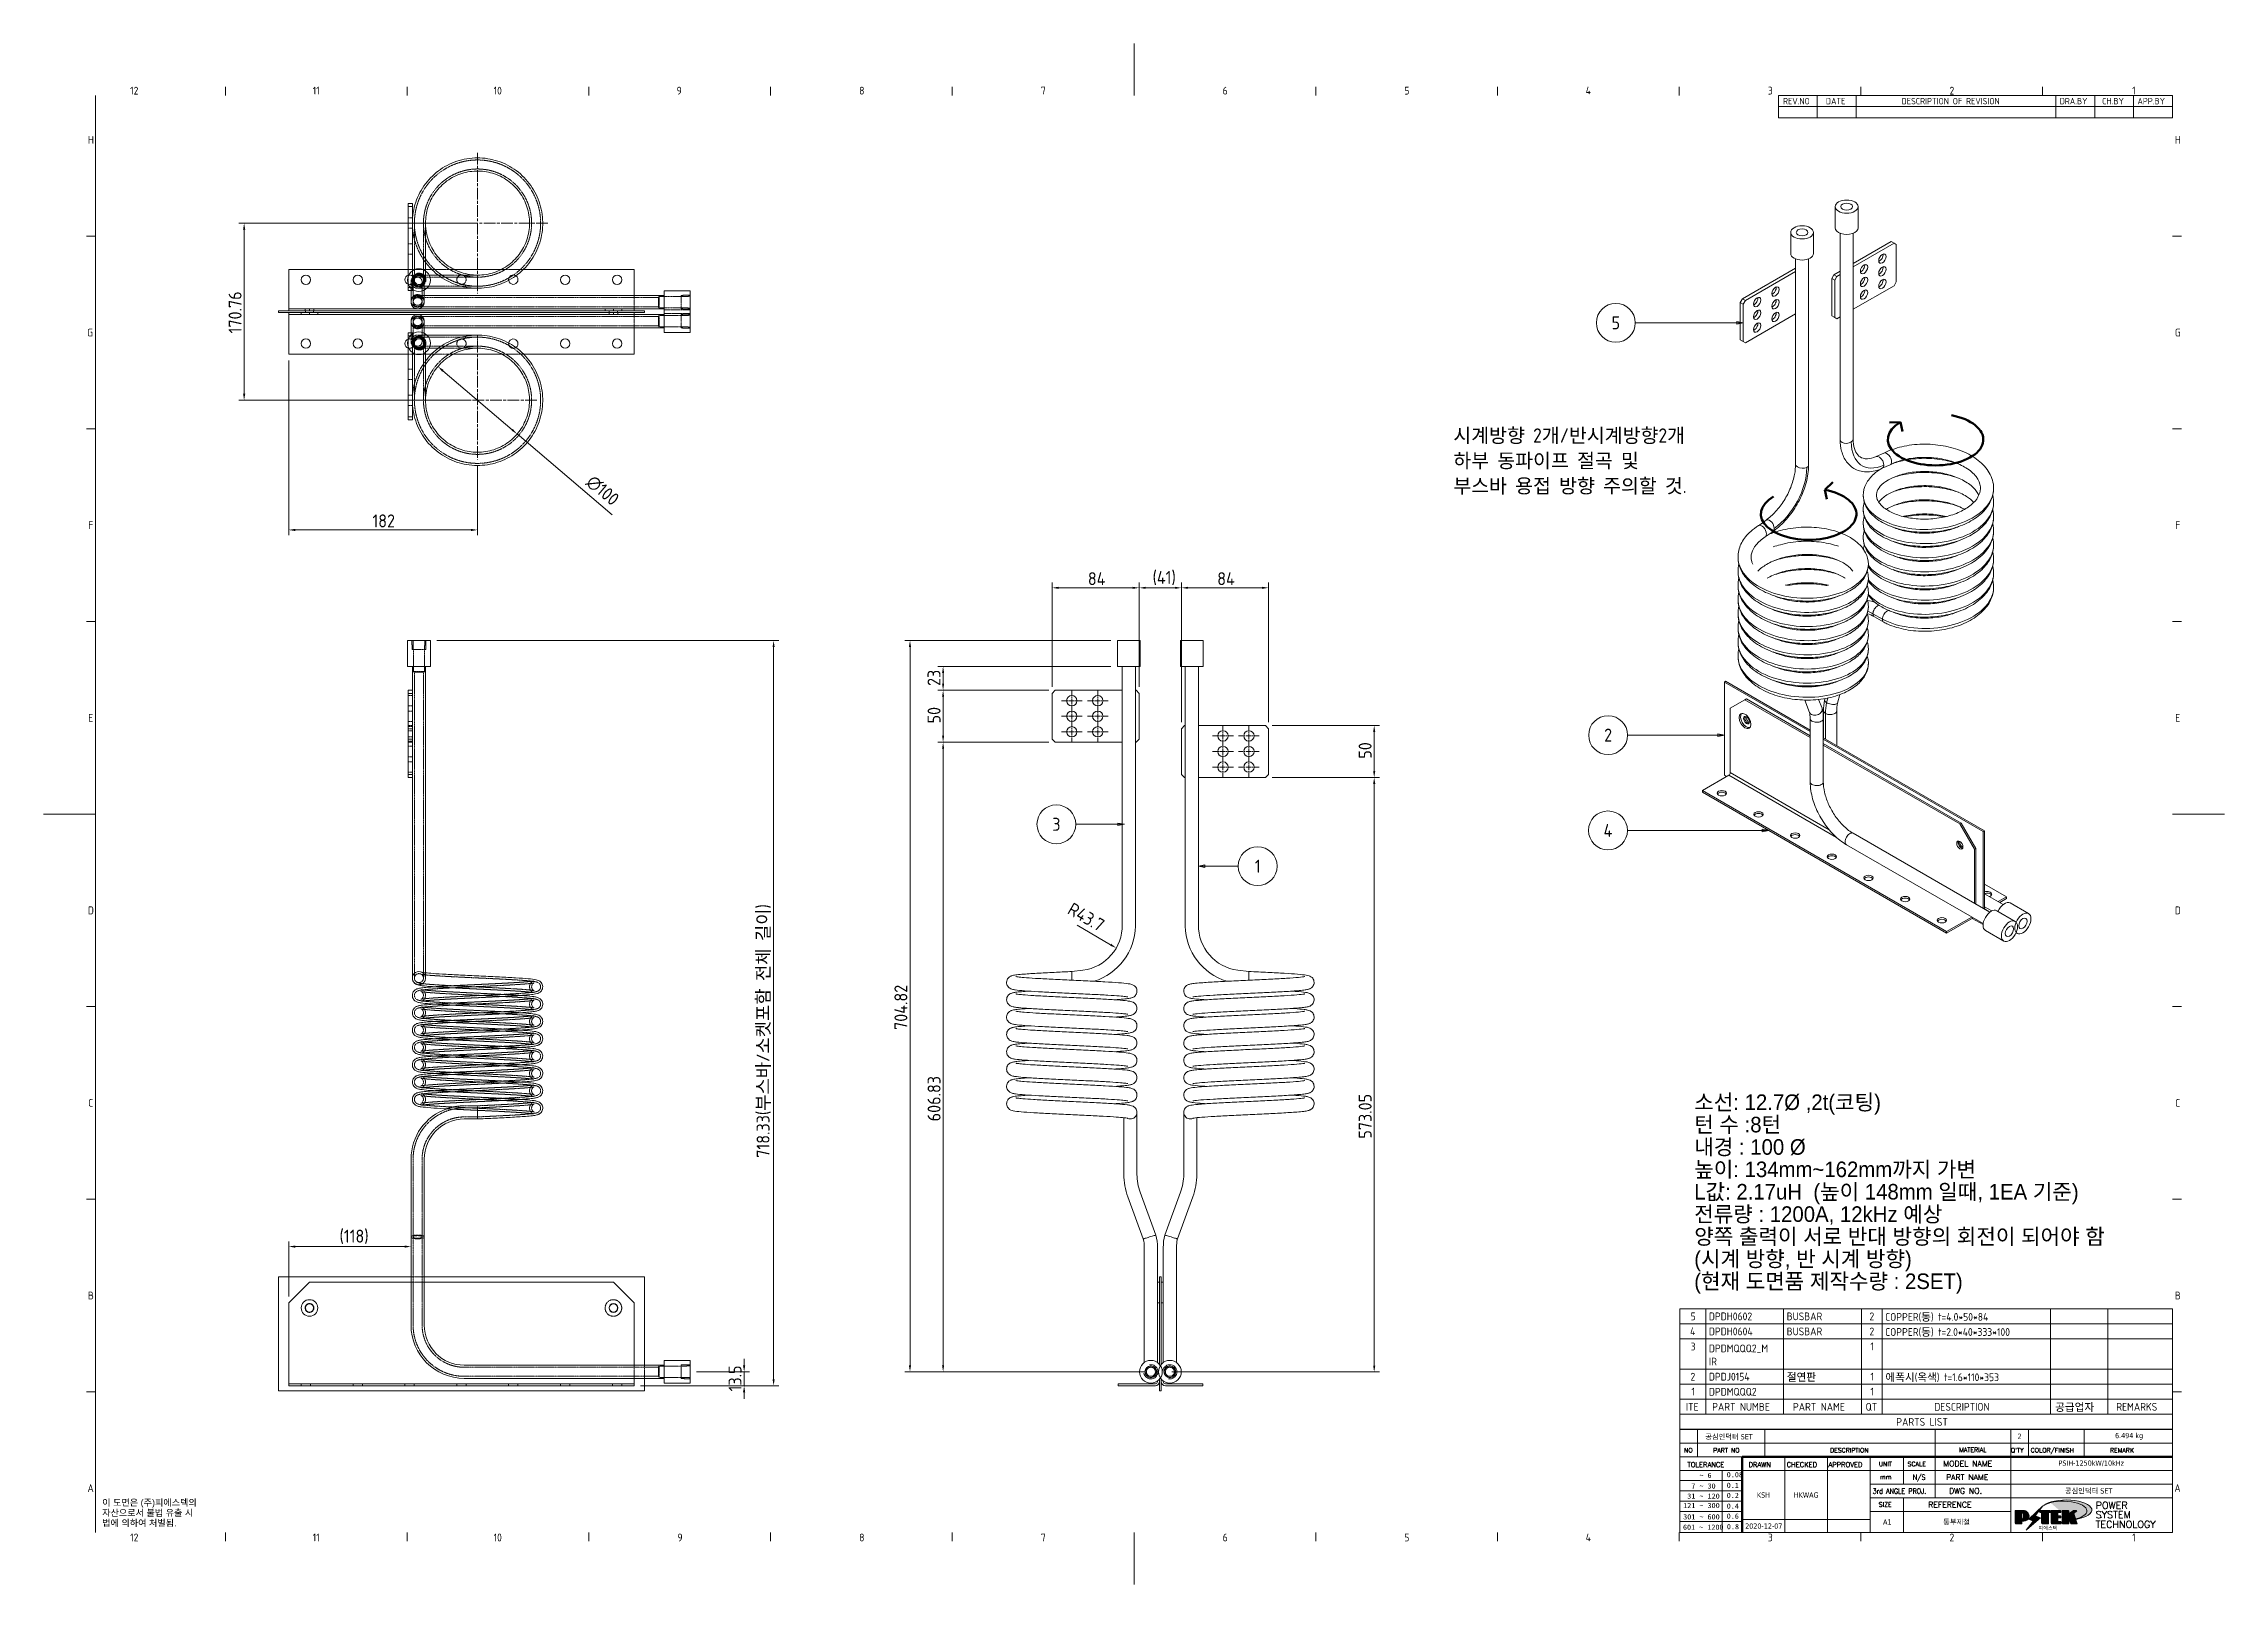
# Model space of a CAD drawing. Header units: millimetres. Extents: x 0 to 2102, y 0 to 1485.
import ezdxf
from ezdxf.enums import TextEntityAlignment as Align

# ---------------------------------------------------------------- set-up
doc = ezdxf.new("R2010")
doc.units = ezdxf.units.MM
doc.header["$LTSCALE"] = 2.5
doc.linetypes.add('CHAIN', pattern=[0.3543, 0.2362, -0.0295, 0.0591, -0.0295])
doc.linetypes.add('DASHED', pattern=[0.2067, 0.1654, -0.0413])
doc.layers.get('0').update_dxf_attribs({"color": 3, "lineweight": 5})
for name, color, linetype, lineweight in [('가려진 것(ISO)', 2, 'DASHED', 5), ('가시적인 것(ISO)', 3, 'Continuous', 5), ('가시적인 좁은 것(ISO)', 3, 'Continuous', 5), ('경계(ISO)', 7, 'Continuous', 5), ('기호(ISO)', 5, 'Continuous', 5), ('스케치 형상(ISO)', 3, 'Continuous', 5), ('제목(ISO)', 5, 'Continuous', 5), ('중심 표식(ISO)', 1, 'Continuous', 5), ('치수(ISO)', 2, 'Continuous', 5), ('해치(ISO)', 7, 'Continuous', 5)]:
    doc.layers.add(name, color=color, linetype=linetype, lineweight=lineweight)
doc.styles.add('HAN_291', font='')
doc.styles.add('HAN_370', font='', dxfattribs={"width": 2})
doc.styles.add('ISO ProportionalPSTEK', font='isocp.shx')
doc.styles.add('RC_284', font='ROMANC.shx')
doc.styles.add('RC_287', font='ROMANC.shx')
doc.styles.add('RC_292', font='ROMANC.shx')
doc.styles.add('ROMANT_294', font='romant.shx')
doc.styles.add('문자 텍스트_PSTEK_POSCO', font='isocp.shx')
doc.styles.add('부품번호텍스트_PSTEK_POSCO', font='isocp.shx')
doc.styles.add('치수 텍스트_PSTEK_POSCO', font='isocp.shx')
doc.styles.add('텍스트 스타일198', font='tahoma.ttf')
doc.styles.add('텍스트 스타일333', font='ROMANC.shx', dxfattribs={"width": 0.8})
doc.styles.get('HAN_291').set_extended_font_data('GulimChe')
doc.styles.get('HAN_370').set_extended_font_data('GulimChe')
doc.dimstyles.new('치수_PSTEK_POSCO', dxfattribs={"dimscale": 2.5, "dimtxt": 5, "dimasz": 2.5, "dimexe": 2, "dimexo": 2.5, "dimgap": 1, "dimtad": 1, "dimrnd": 1e-08, "dimdsep": 46, "dimtxsty": '치수 텍스트_PSTEK_POSCO', "dimcen": 0.09, "dimdle": 10, "dimclrd": 7, "dimclre": 7, "dimclrt": 2, "dimadec": 1, "dimazin": 2, "dimtfac": 1, "dimtmove": 0, "dimatfit": 3, "dimfxl": 0, "dimtolj": 1, "dimlwd": -1, "dimlwe": -1, "dimarcsym": 0})

msp = doc.modelspace()

# ---------------------------------------------------------------- texts
at = {"layer": '기호(ISO)', "color": 1, "insert": (1359.116, 1082.302), "char_height": 13.75, "width": 436.0552, "attachment_point": 4, "line_spacing_factor": 1.058943, "style": '문자 텍스트_PSTEK_POSCO'}
msp.add_mtext('{\\fISOCP|b0|i0;\\H13.7500;시계방향 2개/반시계방향2개\\P\\fisocp|b0|i0;\\H13.7500;하부 동파이프 절곡 및  \\P부스바 용접 방향 주의할 것.}', dxfattribs=at)
at = {"layer": '기호(ISO)', "color": 2, "attachment_point": 4, "style": '문자 텍스트_PSTEK_POSCO'}
for s, insert, char_height, width, line_spacing_factor in [('{\\f굴림|b0|i0;\\H15.0000;소선: 12.7Ø ,2t(코팅)\\P턴 수 :8턴 \\P내경 : 100 Ø\\P높이: 134mm~162mm까지 가변\\PL값: 2.17uH  (높이 148mm 일때, 1EA 기준)\\P전류량 : 1200A, 12kHz 예상\\P양쪽 출력이 서로 반대 방향의 회전이 되어야 함\\P(시계 방향, 반 시계 방향)\\P(현재 도면품 제작수량 : 2SET)}', (1591.376, 376.18), 15, 424.96114, 0.86273), ('{\\fArial|b0|i0;\\H6.2500;이 도면은 (주)피에스텍의\\P자산으로서 불법 유출 시 \\P법에 의하여 처벌됨.}', (56.476, 68.656), 6.25, 98.26526, 0.944221)]:
    msp.add_mtext(s, dxfattribs=dict(at, insert=insert, char_height=char_height, width=width, line_spacing_factor=line_spacing_factor))

# ---------------------------------------------------------------- blocks, each defined once
blk = doc.blocks.new('경계 Default Border')
at = {"layer": '경계(ISO)'}
for p, q in [((70.08, 574), (70.08, 577.4)), ((140.17, 574), (140.17, 577.4)), ((210.25, 574), (210.25, 577.4)), ((280.33, 574), (280.33, 577.4)), ((350.42, 574), (350.42, 577.4)), ((490.58, 574), (490.58, 577.4)), ((560.67, 574), (560.67, 577.4)), ((630.75, 574), (630.75, 577.4)), ((700.83, 574), (700.83, 577.4)), ((770.92, 574), (770.92, 577.4)), ((20, 519.75), (16.6, 519.75)), ((821, 519.75), (824.4, 519.75)), ((20, 445.5), (16.6, 445.5)), ((821, 445.5), (824.4, 445.5)), ((20, 371.25), (16.6, 371.25)), ((821, 371.25), (824.4, 371.25)), ((20, 222.75), (16.6, 222.75)), ((821, 222.75), (824.4, 222.75)), ((20, 148.5), (16.6, 148.5)), ((821, 148.5), (824.4, 148.5)), ((20, 74.25), (16.6, 74.25)), ((821, 74.25), (824.4, 74.25)), ((70.08, 20), (70.08, 16.6)), ((140.17, 20), (140.17, 16.6)), ((210.25, 20), (210.25, 16.6)), ((280.33, 20), (280.33, 16.6)), ((350.42, 20), (350.42, 16.6)), ((490.58, 20), (490.58, 16.6)), ((560.67, 20), (560.67, 16.6)), ((630.75, 20), (630.75, 16.6)), ((700.83, 20), (700.83, 16.6)), ((770.92, 20), (770.92, 16.6))]:
    blk.add_line(p, q, dxfattribs=at)
at = {"layer": '경계(ISO)', "flags": 128}
for points in [[(420.5, 594), (420.5, 574)], [(20, 20), (20, 574)], [(0, 297), (20, 297)], [(841, 297), (821, 297)], [(420.5, 0), (420.5, 20)]]:
    blk.add_lwpolyline(points, dxfattribs=at)
at = {"layer": '경계(ISO)', "color": 2, "char_height": 3, "attachment_point": 7, "style": '문자 텍스트_PSTEK_POSCO'}
for s, insert in [('12', (33.36, 574.37)), ('11', (103.78, 574.4)), ('10', (173.53, 574.37)), ('9', (244.12, 574.37)), ('8', (314.52, 574.37)), ('7', (384.6, 574.39)), ('6', (454.69, 574.37)), ('5', (524.77, 574.37)), ('4', (594.68, 574.4)), ('3', (664.96, 574.37)), ('2', (735, 574.37)), ('1', (805.44, 574.4)), ('H', (17.08, 555.37)), ('H', (821.88, 555.37)), ('G', (16.77, 481.1)), ('G', (821.88, 481.1)), ('F', (17.24, 406.87)), ('F', (822.04, 406.87)), ('E', (17.24, 332.6)), ('E', (822.04, 332.6)), ('D', (17.08, 258.35)), ('D', (821.88, 258.35)), ('C', (17.24, 184.1)), ('C', (822.04, 184.1)), ('B', (17.08, 109.85)), ('B', (821.88, 109.85)), ('A', (16.91, 35.62)), ('A', (821.71, 35.62)), ('12', (33.36, 16.57)), ('11', (103.78, 16.6)), ('10', (173.53, 16.57)), ('9', (244.44, 16.57)), ('8', (314.52, 16.57)), ('7', (384.6, 16.59)), ('6', (454.69, 16.57)), ('5', (524.77, 16.57)), ('4', (594.68, 16.6)), ('3', (664.96, 16.57)), ('2', (735, 16.57)), ('1', (805.44, 16.6))]:
    blk.add_mtext(s, dxfattribs=dict(at, insert=insert))
blk = doc.blocks.new('제목 블록 PSTEK')
h = blk.add_hatch(color=1)
edge = h.paths.add_edge_path(flags=0)
edge.add_line((314.22, 19.61), (314.22, 17))
edge.add_line((314.22, 17), (314.35, 17))
edge.add_arc((314.35, 17.65), 0.651, 270, 360)
edge.add_line((315, 17.65), (315, 18.96))
edge.add_arc((314.35, 18.96), 0.651, 0, 90)
edge.add_line((314.35, 19.61), (314.22, 19.61))
edge = h.paths.add_edge_path()
edge.add_arc((314.98, 18.29), 1.97, 270, 450)
edge.add_line((314.98, 20.26), (311.77, 20.26))
edge.add_line((311.77, 20.26), (311.77, 15.34))
edge.add_line((311.77, 15.34), (314.22, 15.34))
edge.add_line((314.22, 15.34), (314.22, 16.32))
edge.add_line((314.22, 16.32), (314.98, 16.32))
h = blk.add_hatch(color=252)
edge = h.paths.add_edge_path()
edge.add_arc((314.98, 18.29), 1.97, 270, 406.82787)
edge.add_arc((315.16, 18.14), 1.97, -90, 53.56098, ccw=False)
edge.add_line((315.16, 16.17), (314.4, 16.17))
edge.add_line((314.4, 16.17), (314.4, 15.19))
edge.add_line((314.4, 15.19), (311.94, 15.19))
edge.add_line((311.94, 15.19), (311.94, 15.34))
edge.add_line((311.94, 15.34), (314.22, 15.34))
edge.add_line((314.22, 15.34), (314.22, 16.32))
edge.add_line((314.22, 16.32), (314.98, 16.32))
h = blk.add_hatch(color=252)
edge = h.paths.add_edge_path()
edge.add_line((314.4, 19.46), (314.53, 19.46))
edge.add_arc((314.53, 18.81), 0.651, 60.41893, 90, ccw=False)
edge.add_arc((314.35, 18.96), 0.651, 39.96992, 90)
edge.add_line((314.35, 19.61), (314.22, 19.61))
edge.add_line((314.22, 19.61), (314.22, 17))
edge.add_line((314.22, 17), (314.35, 17))
edge.add_arc((314.35, 17.65), 0.651, 270, 274.69308)
edge.add_line((314.4, 17), (314.4, 19.46))
for color, points in [(252, [(317.22, 17.06), (322.03, 21.63), (322.28, 21.94), (317.05, 16.98), (318.75, 16.19), (316, 12.72), (316.34, 13), (318.92, 16.27)]), (5, [(321.62, 17.42), (319.53, 18.25), (322.45, 22.02), (317.22, 17.06), (318.92, 16.27), (316.17, 12.8)]), (1, [(324.48, 19.61), (325.24, 19.61), (325.24, 20.26), (321.23, 20.26), (321.23, 19.61), (321.98, 19.61), (321.98, 15.34), (324.48, 15.34)]), (252, [(321.98, 19.61), (321.4, 19.61), (321.4, 19.46), (321.98, 19.46)]), (252, [(324.66, 19.46), (325.42, 19.46), (325.42, 20.11), (325.24, 20.11), (325.24, 19.61), (324.48, 19.61), (324.48, 15.34), (322.16, 15.34), (322.16, 15.19), (324.66, 15.19)]), (1, [(329.23, 20.26), (325.66, 20.26), (325.66, 15.34), (329.36, 15.34), (329.36, 15.99), (328.11, 15.99), (328.11, 17.56), (329.23, 17.56), (329.23, 18.26), (328.11, 18.26), (328.11, 19.61), (329.23, 19.61)]), (252, [(328.29, 19.46), (329.41, 19.46), (329.41, 20.11), (329.23, 20.11), (329.23, 19.61), (328.11, 19.61), (328.11, 18.26), (328.29, 18.26)]), (252, [(328.29, 17.42), (329.41, 17.42), (329.41, 18.11), (329.23, 18.11), (329.23, 17.56), (328.11, 17.56), (328.11, 15.99), (328.29, 15.99)]), (1, [(332.33, 20.26), (329.86, 20.26), (329.86, 15.34), (332.33, 15.34), (332.33, 17.43), (333.07, 15.34), (335.49, 15.34), (334.25, 19.31), (335.44, 20.26), (334.31, 20.26), (332.33, 19)]), (252, [(332.51, 16.93), (332.33, 17.43), (332.33, 15.34), (330.04, 15.34), (330.04, 15.19), (332.51, 15.19)]), (252, [(332.51, 20.11), (332.33, 20.11), (332.33, 19), (332.51, 19.11)]), (252, [(335.62, 20.11), (335.25, 20.11), (334.25, 19.31), (335.49, 15.34), (333.2, 15.34), (333.25, 15.19), (335.66, 15.19), (334.43, 19.16)]), (252, [(329.54, 15.85), (329.36, 15.85), (329.36, 15.34), (325.83, 15.34), (325.83, 15.19), (329.54, 15.19)])]:
    blk.add_hatch(color=color).paths.add_polyline_path(points)
at = {"layer": '해치(ISO)'}
h = blk.add_hatch(color=140, dxfattribs=at)
edge = h.paths.add_edge_path()
edge.add_ellipse((330.37, 20.16), major_axis=(9.1, 0), ratio=0.40699, start_angle=301.30985, end_angle=507.74369)
edge.add_ellipse((331.53, 20.46), major_axis=(-9.82, 0), ratio=0.39426, start_angle=111.51207, end_angle=334.47025, ccw=False)
edge.add_line((335.14, 16.86), (335.1, 16.99))
at = {"color": 180}
for p, q in [((182.48, 11.79), (182.48, 51.57)), ((182.48, 51.57), (372.48, 51.57)), ((189.27, 51.57), (189.27, 41.01)), ((215.22, 41.01), (215.22, 51.57)), ((280.88, 51.57), (280.88, 41.01)), ((310.09, 51.57), (310.09, 41.01)), ((316.9, 51.57), (316.9, 41.01)), ((338.46, 51.57), (338.46, 41.01)), ((372.48, 51.57), (372.48, 11.79)), ((182.48, 46.29), (372.48, 46.29)), ((182.48, 41.01), (206.45, 41.01)), ((182.48, 35.73), (206.45, 35.73)), ((198.86, 12.03), (198.86, 35.73)), ((206.45, 35.73), (372.48, 35.73)), ((222.94, 11.79), (222.94, 41.01)), ((239.43, 11.79), (239.43, 41.01)), ((255.92, 11.79), (255.92, 41.01)), ((268.69, 41.01), (268.69, 30.45)), ((280.88, 41.01), (280.88, 25.17)), ((310.09, 41.01), (310.09, 11.79)), ((182.48, 31.78), (206.45, 31.78)), ((182.48, 27.83), (206.45, 27.83)), ((255.92, 30.45), (372.48, 30.45)), ((182.48, 23.88), (206.45, 23.88)), ((182.48, 19.93), (206.45, 19.93)), ((255.92, 25.17), (372.48, 25.17)), ((255.92, 19.89), (310.09, 19.89)), ((268.69, 25.17), (268.69, 11.79)), ((182.48, 15.98), (206.45, 15.98)), ((182.48, 11.79), (372.48, 11.79)), ((206.45, 16.74), (255.92, 16.74))]:
    blk.add_line(p, q, dxfattribs=at)
at = {"color": 7, "lineweight": 50}
for p, q in [((206.45, 11.79), (206.45, 41.01)), ((206.45, 41.01), (372.48, 41.01))]:
    blk.add_line(p, q, dxfattribs=at)
at = {"color": 7}
for p, q in [((314.98, 20.26), (311.77, 20.26)), ((311.77, 20.26), (311.77, 15.34)), ((314.98, 20.26), (311.77, 20.26)), ((311.77, 20.26), (311.77, 15.34)), ((314.22, 17), (314.22, 19.61)), ((314.22, 19.61), (314.35, 19.61)), ((314.35, 19.61), (314.22, 19.61)), ((314.22, 19.61), (314.22, 17)), ((314.22, 17), (314.22, 19.61)), ((314.22, 19.61), (314.35, 19.61)), ((314.35, 17), (314.22, 17)), ((314.22, 17), (314.35, 17)), ((314.35, 17), (314.22, 17)), ((314.4, 19.46), (314.53, 19.46)), ((314.4, 17), (314.4, 19.46)), ((315, 18.96), (315, 17.65)), ((315, 18.96), (315, 17.65)), ((316.17, 12.8), (321.62, 17.42)), ((322.28, 21.94), (317.05, 16.98)), ((317.05, 16.98), (318.75, 16.19)), ((322.45, 22.02), (317.22, 17.06)), ((317.22, 17.06), (322.03, 21.63)), ((318.92, 16.27), (317.22, 17.06)), ((317.22, 17.06), (318.92, 16.27)), ((319.53, 18.25), (322.45, 22.02)), ((321.62, 17.42), (319.53, 18.25)), ((325.24, 20.26), (321.23, 20.26)), ((321.23, 20.26), (321.23, 19.61)), ((325.24, 20.26), (321.23, 20.26)), ((321.23, 20.26), (321.23, 19.61)), ((321.23, 19.61), (321.98, 19.61)), ((321.23, 19.61), (321.98, 19.61)), ((321.4, 19.61), (321.4, 19.46)), ((321.98, 19.61), (321.4, 19.61)), ((321.4, 19.46), (321.98, 19.46)), ((321.98, 19.61), (321.98, 15.34)), ((321.98, 19.46), (321.98, 19.61)), ((321.98, 19.61), (321.98, 15.34)), ((322.03, 21.63), (322.28, 21.94)), ((324.48, 19.61), (325.24, 19.61)), ((324.48, 15.34), (324.48, 19.61)), ((325.24, 19.61), (324.48, 19.61)), ((324.48, 19.61), (324.48, 15.34)), ((324.48, 19.61), (325.24, 19.61)), ((324.48, 15.34), (324.48, 19.61)), ((324.66, 19.46), (325.42, 19.46)), ((324.66, 15.19), (324.66, 19.46)), ((325.24, 19.61), (325.24, 20.26)), ((325.24, 19.61), (325.24, 20.26)), ((325.42, 20.11), (325.24, 20.11)), ((325.24, 20.11), (325.24, 19.61)), ((325.42, 19.46), (325.42, 20.11)), ((329.23, 20.26), (325.66, 20.26)), ((325.66, 20.26), (325.66, 15.34)), ((325.66, 20.26), (325.66, 15.34)), ((329.23, 20.26), (325.66, 20.26)), ((328.11, 18.26), (328.11, 19.61)), ((328.11, 19.61), (329.23, 19.61)), ((329.23, 19.61), (328.11, 19.61)), ((328.11, 19.61), (328.11, 18.26)), ((328.11, 18.26), (328.11, 19.61)), ((328.11, 19.61), (329.23, 19.61)), ((329.23, 18.26), (328.11, 18.26)), ((328.11, 18.26), (328.29, 18.26)), ((329.23, 18.26), (328.11, 18.26)), ((328.11, 17.56), (329.23, 17.56)), ((328.11, 15.99), (328.11, 17.56)), ((329.23, 17.56), (328.11, 17.56)), ((328.11, 17.56), (328.11, 15.99)), ((328.11, 17.56), (329.23, 17.56)), ((328.11, 15.99), (328.11, 17.56)), ((328.29, 18.26), (328.29, 19.46)), ((328.29, 19.46), (329.41, 19.46)), ((328.29, 15.99), (328.29, 17.42)), ((328.29, 17.42), (329.41, 17.42)), ((329.23, 19.61), (329.23, 20.26)), ((329.23, 19.61), (329.23, 20.26)), ((329.41, 20.11), (329.23, 20.11)), ((329.23, 20.11), (329.23, 19.61)), ((329.23, 17.56), (329.23, 18.26)), ((329.23, 17.56), (329.23, 18.26)), ((329.41, 18.11), (329.23, 18.11)), ((329.23, 18.11), (329.23, 17.56)), ((329.41, 19.46), (329.41, 20.11)), ((329.41, 17.42), (329.41, 18.11)), ((332.33, 20.26), (329.86, 20.26)), ((329.86, 20.26), (329.86, 15.34)), ((329.86, 20.26), (329.86, 15.34)), ((332.33, 20.26), (329.86, 20.26)), ((334.31, 20.26), (332.33, 19)), ((332.33, 19), (332.33, 20.26)), ((334.31, 20.26), (332.33, 19)), ((332.33, 19), (332.33, 20.26)), ((332.51, 20.11), (332.33, 20.11)), ((332.33, 20.11), (332.33, 19)), ((332.33, 19), (332.51, 19.11)), ((332.33, 17.43), (333.07, 15.34)), ((332.33, 15.34), (332.33, 17.43)), ((332.51, 16.93), (332.33, 17.43)), ((332.33, 17.43), (332.33, 15.34)), ((332.33, 17.43), (333.07, 15.34)), ((332.33, 15.34), (332.33, 17.43)), ((332.51, 19.11), (332.51, 20.11)), ((332.51, 15.19), (332.51, 16.93)), ((334.25, 19.31), (335.44, 20.26)), ((334.25, 19.31), (335.44, 20.26)), ((335.25, 20.11), (334.25, 19.31)), ((335.49, 15.34), (334.25, 19.31)), ((334.25, 19.31), (335.49, 15.34)), ((335.49, 15.34), (334.25, 19.31)), ((335.44, 20.26), (334.31, 20.26)), ((335.44, 20.26), (334.31, 20.26)), ((334.43, 19.16), (335.62, 20.11)), ((335.66, 15.19), (334.43, 19.16)), ((335.62, 20.11), (335.25, 20.11)), ((345.04, 17.5), (344.99, 17.69)), ((311.77, 15.34), (314.22, 15.34)), ((311.77, 15.34), (314.22, 15.34)), ((314.22, 15.34), (311.94, 15.34)), ((311.94, 15.34), (311.94, 15.19)), ((311.94, 15.19), (314.4, 15.19)), ((314.22, 16.32), (314.98, 16.32)), ((314.22, 15.34), (314.22, 16.32)), ((314.98, 16.32), (314.22, 16.32)), ((314.22, 16.32), (314.22, 15.34)), ((314.22, 16.32), (314.98, 16.32)), ((314.22, 15.34), (314.22, 16.32)), ((314.4, 16.17), (315.16, 16.17)), ((314.4, 15.19), (314.4, 16.17)), ((318.75, 16.19), (316, 12.72)), ((316, 12.72), (316.34, 13)), ((318.92, 16.27), (316.17, 12.8)), ((316.34, 13), (318.92, 16.27)), ((321.98, 15.34), (324.48, 15.34)), ((321.98, 15.34), (324.48, 15.34)), ((324.48, 15.34), (322.16, 15.34)), ((322.16, 15.34), (322.16, 15.19)), ((322.16, 15.19), (324.66, 15.19)), ((325.66, 15.34), (329.36, 15.34)), ((325.66, 15.34), (329.36, 15.34)), ((329.36, 15.34), (325.83, 15.34)), ((325.83, 15.34), (325.83, 15.19)), ((325.83, 15.19), (329.54, 15.19)), ((329.36, 15.99), (328.11, 15.99)), ((328.11, 15.99), (328.29, 15.99)), ((329.36, 15.99), (328.11, 15.99)), ((329.36, 15.34), (329.36, 15.99)), ((329.36, 15.34), (329.36, 15.99)), ((329.54, 15.85), (329.36, 15.85)), ((329.36, 15.85), (329.36, 15.34)), ((329.54, 15.19), (329.54, 15.85)), ((329.86, 15.34), (332.33, 15.34)), ((329.86, 15.34), (332.33, 15.34)), ((332.33, 15.34), (330.04, 15.34)), ((330.04, 15.34), (330.04, 15.19)), ((330.04, 15.19), (332.51, 15.19)), ((333.07, 15.34), (335.49, 15.34)), ((333.07, 15.34), (335.49, 15.34)), ((335.49, 15.34), (333.2, 15.34)), ((333.2, 15.34), (333.25, 15.19)), ((333.25, 15.19), (335.66, 15.19))]:
    blk.add_line(p, q, dxfattribs=at)
at = {"color": 1}
for p, q in [((314.98, 20.26), (311.77, 20.26)), ((311.77, 20.26), (311.77, 15.34)), ((314.22, 17), (314.22, 19.61)), ((314.22, 19.61), (314.35, 19.61)), ((314.35, 17), (314.22, 17)), ((315, 18.96), (315, 17.65)), ((325.24, 20.26), (321.23, 20.26)), ((321.23, 20.26), (321.23, 19.61)), ((321.23, 19.61), (321.98, 19.61)), ((321.98, 19.61), (321.98, 15.34)), ((324.48, 19.61), (325.24, 19.61)), ((324.48, 15.34), (324.48, 19.61)), ((325.24, 19.61), (325.24, 20.26)), ((329.23, 20.26), (325.66, 20.26)), ((325.66, 20.26), (325.66, 15.34)), ((328.11, 18.26), (328.11, 19.61)), ((328.11, 19.61), (329.23, 19.61)), ((329.23, 18.26), (328.11, 18.26)), ((328.11, 17.56), (329.23, 17.56)), ((328.11, 15.99), (328.11, 17.56)), ((329.23, 19.61), (329.23, 20.26)), ((329.23, 17.56), (329.23, 18.26)), ((332.33, 20.26), (329.86, 20.26)), ((329.86, 20.26), (329.86, 15.34)), ((334.31, 20.26), (332.33, 19)), ((332.33, 19), (332.33, 20.26)), ((332.33, 17.43), (333.07, 15.34)), ((332.33, 15.34), (332.33, 17.43)), ((334.25, 19.31), (335.44, 20.26)), ((335.49, 15.34), (334.25, 19.31)), ((335.44, 20.26), (334.31, 20.26)), ((311.77, 15.34), (314.22, 15.34)), ((314.22, 16.32), (314.98, 16.32)), ((314.22, 15.34), (314.22, 16.32)), ((321.98, 15.34), (324.48, 15.34)), ((325.66, 15.34), (329.36, 15.34)), ((329.36, 15.99), (328.11, 15.99)), ((329.36, 15.34), (329.36, 15.99)), ((329.86, 15.34), (332.33, 15.34)), ((333.07, 15.34), (335.49, 15.34))]:
    blk.add_line(p, q, dxfattribs=at)
at = {"color": 5}
for p, q in [((316.17, 12.8), (321.62, 17.42)), ((322.45, 22.02), (317.22, 17.06)), ((317.22, 17.06), (318.92, 16.27)), ((319.53, 18.25), (322.45, 22.02)), ((321.62, 17.42), (319.53, 18.25)), ((318.92, 16.27), (316.17, 12.8))]:
    blk.add_line(p, q, dxfattribs=at)
at = {"color": 7}
for centre, radius, start, end in [((314.35, 18.96), 0.651, 0, 90), ((314.35, 18.96), 0.651, 39.96992, 90), ((314.35, 18.96), 0.651, 0, 90), ((314.35, 17.65), 0.651, 270, 0), ((314.35, 17.65), 0.651, 270, 0), ((314.35, 17.65), 0.651, 270, 274.69308), ((314.53, 18.81), 0.651, 60.41893, 90), ((314.98, 18.29), 1.97, 270, 90), ((314.98, 18.29), 1.97, 270, 90), ((314.98, 18.29), 1.97, 270, 46.82787), ((315.16, 18.14), 1.97, 270, 53.56098)]:
    blk.add_arc(centre, radius, start, end, dxfattribs=at)
at = {"color": 1}
for centre, radius, start, end in [((314.35, 18.96), 0.651, 0, 90), ((314.35, 17.65), 0.651, 270, 0), ((314.98, 18.29), 1.97, 270, 90)]:
    blk.add_arc(centre, radius, start, end, dxfattribs=at)
at = {"layer": '제목(ISO)', "lineweight": 18}
blk.add_line((182.48, 35.73), (182.48, 11.79), dxfattribs=at)
at = {"layer": '제목(ISO)'}
for p, q in [((314.98, 20.26), (311.77, 20.26)), ((311.77, 20.26), (311.77, 15.34)), ((314.22, 17), (314.22, 19.61)), ((314.22, 19.61), (314.35, 19.61)), ((314.35, 19.61), (314.22, 19.61)), ((314.22, 19.61), (314.22, 17)), ((314.35, 17), (314.22, 17)), ((314.22, 17), (314.35, 17)), ((314.4, 19.46), (314.53, 19.46)), ((314.4, 17), (314.4, 19.46)), ((315, 18.96), (315, 17.65)), ((316.17, 12.8), (321.62, 17.42)), ((322.28, 21.94), (317.05, 16.98)), ((317.05, 16.98), (318.75, 16.19)), ((322.45, 22.02), (317.22, 17.06)), ((317.22, 17.06), (322.03, 21.63)), ((317.22, 17.06), (318.92, 16.27)), ((318.92, 16.27), (317.22, 17.06)), ((319.53, 18.25), (322.45, 22.02)), ((321.62, 17.42), (319.53, 18.25)), ((325.24, 20.26), (321.23, 20.26)), ((321.23, 20.26), (321.23, 19.61)), ((321.23, 19.61), (321.98, 19.61)), ((321.98, 19.61), (321.4, 19.61)), ((321.4, 19.61), (321.4, 19.46)), ((321.4, 19.46), (321.98, 19.46)), ((321.98, 19.61), (321.98, 15.34)), ((321.98, 19.46), (321.98, 19.61)), ((322.03, 21.63), (322.28, 21.94)), ((324.48, 19.61), (325.24, 19.61)), ((324.48, 15.34), (324.48, 19.61)), ((325.24, 19.61), (324.48, 19.61)), ((324.48, 19.61), (324.48, 15.34)), ((324.66, 19.46), (325.42, 19.46)), ((324.66, 15.19), (324.66, 19.46)), ((325.24, 19.61), (325.24, 20.26)), ((325.42, 20.11), (325.24, 20.11)), ((325.24, 20.11), (325.24, 19.61)), ((325.42, 19.46), (325.42, 20.11)), ((329.23, 20.26), (325.66, 20.26)), ((325.66, 20.26), (325.66, 15.34)), ((328.11, 18.26), (328.11, 19.61)), ((328.11, 19.61), (329.23, 19.61)), ((329.23, 19.61), (328.11, 19.61)), ((328.11, 19.61), (328.11, 18.26)), ((329.23, 18.26), (328.11, 18.26)), ((328.11, 18.26), (328.29, 18.26)), ((328.11, 15.99), (328.11, 17.56)), ((328.11, 17.56), (329.23, 17.56)), ((329.23, 17.56), (328.11, 17.56)), ((328.11, 17.56), (328.11, 15.99)), ((328.29, 19.46), (329.41, 19.46)), ((328.29, 18.26), (328.29, 19.46)), ((328.29, 17.42), (329.41, 17.42)), ((328.29, 15.99), (328.29, 17.42)), ((329.23, 19.61), (329.23, 20.26)), ((329.41, 20.11), (329.23, 20.11)), ((329.23, 20.11), (329.23, 19.61)), ((329.23, 17.56), (329.23, 18.26)), ((329.41, 18.11), (329.23, 18.11)), ((329.23, 18.11), (329.23, 17.56)), ((329.41, 19.46), (329.41, 20.11)), ((329.41, 17.42), (329.41, 18.11)), ((332.33, 20.26), (329.86, 20.26)), ((329.86, 20.26), (329.86, 15.34)), ((334.31, 20.26), (332.33, 19)), ((332.33, 19), (332.33, 20.26)), ((332.51, 20.11), (332.33, 20.11)), ((332.33, 20.11), (332.33, 19)), ((332.33, 19), (332.51, 19.11)), ((332.33, 15.34), (332.33, 17.43)), ((332.33, 17.43), (333.07, 15.34)), ((332.51, 16.93), (332.33, 17.43)), ((332.33, 17.43), (332.33, 15.34)), ((332.51, 19.11), (332.51, 20.11)), ((332.51, 15.19), (332.51, 16.93)), ((334.25, 19.31), (335.44, 20.26)), ((335.25, 20.11), (334.25, 19.31)), ((335.49, 15.34), (334.25, 19.31)), ((334.25, 19.31), (335.49, 15.34)), ((335.44, 20.26), (334.31, 20.26)), ((334.43, 19.16), (335.62, 20.11)), ((335.66, 15.19), (334.43, 19.16)), ((335.62, 20.11), (335.25, 20.11)), ((311.77, 15.34), (314.22, 15.34)), ((314.22, 15.34), (311.94, 15.34)), ((311.94, 15.34), (311.94, 15.19)), ((311.94, 15.19), (314.4, 15.19)), ((314.22, 15.34), (314.22, 16.32)), ((314.22, 16.32), (314.98, 16.32)), ((314.98, 16.32), (314.22, 16.32)), ((314.22, 16.32), (314.22, 15.34)), ((314.4, 15.19), (314.4, 16.17)), ((314.4, 16.17), (315.16, 16.17)), ((318.75, 16.19), (316, 12.72)), ((316, 12.72), (316.34, 13)), ((318.92, 16.27), (316.17, 12.8)), ((316.34, 13), (318.92, 16.27)), ((321.98, 15.34), (324.48, 15.34)), ((324.48, 15.34), (322.16, 15.34)), ((322.16, 15.34), (322.16, 15.19)), ((322.16, 15.19), (324.66, 15.19)), ((325.66, 15.34), (329.36, 15.34)), ((329.36, 15.34), (325.83, 15.34)), ((325.83, 15.34), (325.83, 15.19)), ((325.83, 15.19), (329.54, 15.19)), ((329.36, 15.99), (328.11, 15.99)), ((328.11, 15.99), (328.29, 15.99)), ((329.36, 15.34), (329.36, 15.99)), ((329.54, 15.85), (329.36, 15.85)), ((329.36, 15.85), (329.36, 15.34)), ((329.54, 15.19), (329.54, 15.85)), ((329.86, 15.34), (332.33, 15.34)), ((332.33, 15.34), (330.04, 15.34)), ((330.04, 15.34), (330.04, 15.19)), ((330.04, 15.19), (332.51, 15.19)), ((333.07, 15.34), (335.49, 15.34)), ((335.49, 15.34), (333.2, 15.34)), ((333.2, 15.34), (333.25, 15.19)), ((333.25, 15.19), (335.66, 15.19))]:
    blk.add_line(p, q, dxfattribs=at)
at = {"layer": '제목(ISO)', "color": 4}
blk.add_line((335.14, 16.86), (335.1, 16.99), dxfattribs=at)
at = {"layer": '제목(ISO)'}
for centre, radius, start, end in [((314.35, 18.96), 0.651, 0, 90), ((314.35, 18.96), 0.651, 39.96992, 90), ((314.35, 17.65), 0.651, 270, 0), ((314.35, 17.65), 0.651, 270, 274.69308), ((314.53, 18.81), 0.651, 60.41893, 90), ((314.98, 18.29), 1.97, 46.82787, 90), ((314.98, 18.29), 1.97, 270, 46.82787), ((314.98, 18.29), 1.97, 270, 46.82787), ((315.16, 18.14), 1.97, 270, 53.56098)]:
    blk.add_arc(centre, radius, start, end, dxfattribs=at)
at = {"layer": '제목(ISO)', "color": 4}
for centre, major_axis, ratio, start_param, end_param in [((331.53, 20.46), (9.82, 0), 0.39426, 5.087845, 8.9792), ((330.37, 20.16), (9.1, 0), 0.40699, 5.258849, 8.861799)]:
    blk.add_ellipse(centre, major_axis=major_axis, ratio=ratio, start_param=start_param, end_param=end_param, dxfattribs=at)
at = {"color": 2}
for s, height, style, p in [('NO', 1.742, 'RC_284', (184.14, 42.62)), ('PART NO', 1.742, 'RC_284', (195.34, 42.62)), ('DESCRIPTION', 1.7424, 'RC_284', (240.4, 42.62)), ("Q'TY", 1.742, 'RC_284', (310.14, 42.62)), ('COLOR/FINISH', 1.7424, 'RC_284', (317.77, 42.62)), ('REMARK', 1.742, 'RC_284', (348.35, 42.62)), (' TOLERANCE', 1.9, 'RC_287', (184.09, 37.01)), ('    ~ 6', 2, 'HAN_291', (183.77, 32.82)), ('0.08', 2, 'HAN_291', (200.55, 33.1)), ('DRAWN', 1.9, 'RC_287', (208.98, 37.01)), ('CHECKED', 1.9, 'RC_287', (223.69, 37.01)), ('APPROVED', 1.9, 'RC_287', (239.78, 37.01)), ('UNIT', 1.742, 'RC_284', (259.17, 37.34)), ('SCALE', 1.742, 'RC_284', (270.29, 37.34)), ('MODEL NAME', 2.178, 'RC_292', (284.1, 37.25)), ('PART NAME', 2.178, 'RC_292', (285.14, 32.03)), (' 31 ~ 120', 2, 'HAN_291', (183.77, 24.83)), ('  7 ~ 30', 2, 'HAN_291', (183.77, 28.71)), ('0.1', 2, 'HAN_291', (200.55, 28.99)), ('0.2', 2, 'HAN_291', (200.55, 25.11)), ('mm', 1.742, 'RC_284', (259.65, 32.35)), (' DWG NO.', 2.178, 'RC_292', (284.81, 26.75)), ('301 ~ 600', 2, 'HAN_291', (183.77, 16.83)), ('121 ~ 300', 2, 'HAN_291', (183.77, 21.21)), ('0.4', 2, 'HAN_291', (200.55, 21)), ('0.6', 2, 'HAN_291', (200.55, 17.12)), ('SIZE', 1.742, 'RC_284', (259.17, 21.69)), ('REFERENCE', 2.178, 'RC_292', (278.27, 21.43)), ('601 ~ 1200', 2, 'HAN_291', (183.68, 12.85)), ('0.8', 2, 'HAN_291', (200.61, 13.06))]:
    blk.add_text(s, height=height, dxfattribs=dict(at, style=style)).set_placement(p)
at = {"color": 2, "style": 'RC_284'}
blk.add_text('MATERIAL', height=1.742, dxfattribs=at).set_placement((295.48, 43.65), align=Align.MIDDLE_CENTER)
at = {"color": 7, "style": '텍스트 스타일333', "width": 0.8}
blk.add_text('N/S', height=2, dxfattribs=at).set_placement((274.78, 33.09), align=Align.MIDDLE_CENTER)
at = {"color": 2, "style": '텍스트 스타일333', "width": 0.8}
blk.add_text('3rd ANGLE PROJ.', height=2, dxfattribs=at).set_placement((256.84, 26.76))
at = {"color": 7, "style": 'ROMANT_294'}
for s, p in [('POWER', (342.83, 20.97)), ('SYSTEM', (342.83, 17.33)), ('TECHNOLOGY', (342.83, 13.57))]:
    blk.add_text(s, height=2.7, dxfattribs=at).set_placement(p)
at = {"color": 7, "insert": (320.85, 14.21), "char_height": 1.4, "attachment_point": 1, "line_spacing_factor": 0.332, "style": 'HAN_370'}
blk.add_mtext('\\fHY견고딕|b0|i0;\\H1.4000;피에스텍', dxfattribs=at)
at = {"layer": '제목(ISO)', "color": 7, "style": '텍스트 스타일198'}
for tag, p in [('부품_번호_001', (192.28, 47.71)), ("3._Q'TY_001", (312.73, 47.9)), ('질량\\P3;_001', (350.3, 48.16)), ('1._MODEL_NAME_001', (328.51, 37.54)), ('설계자_001', (212.19, 25.23)), ('점검자_001', (226.43, 25.23)), ('부품_번호_001', (330.94, 26.83)), ('시트_크기_001', (260.84, 14.83)), ('프로젝트_001', (284.03, 14.86)), ('작성_날짜_001', (207.67, 13.27))]:
    blk.add_attdef(tag, p, '', height=2, dxfattribs=at)
for tag, p in [('설명', (247.96, 48.92)), ('재질', (295.48, 48.93)), ('4._COLOR', (327.68, 48.93)), ('제목', (341.34, 33.12)), ('엔지니어링_승인자', (247.67, 26.23)), ('점검_날짜', (231.18, 14.27)), ('엔지니어링_승인_날짜', (247.67, 14.27))]:
    blk.add_attdef(tag, text='', height=2, dxfattribs=at).set_placement(p, align=Align.MIDDLE_CENTER)
blk = doc.blocks.new('리비전 내역')
at = {"layer": '기호(ISO)'}
for p, q in [((669, 574), (821, 574)), ((669, 574), (669, 569.72)), ((684, 574), (684, 569.72)), ((699, 574), (699, 569.72)), ((776, 574), (776, 569.72)), ((791, 574), (791, 569.72)), ((806, 574), (806, 569.72)), ((821, 574), (821, 569.72)), ((669, 569.72), (821, 569.72)), ((669, 569.72), (669, 565.44)), ((669, 565.44), (821, 565.44)), ((684, 569.72), (684, 565.44)), ((699, 569.72), (699, 565.44)), ((776, 569.72), (776, 565.44)), ((791, 569.72), (791, 565.44)), ((806, 569.72), (806, 565.44)), ((821, 569.72), (821, 565.44))]:
    blk.add_line(p, q, dxfattribs=at)
at = {"layer": '기호(ISO)', "color": 2, "char_height": 2.5, "attachment_point": 7, "style": 'ISO ProportionalPSTEK'}
for s, insert in [('REV.NO', (670.79, 570.58)), ('DATE', (687.31, 570.58)), ('DESCRIPTION OF REVISION', (716.51, 570.58)), ('DRA.BY', (777.48, 570.58)), ('CH.BY', (793.86, 570.58)), ('APP.BY', (807.48, 570.58))]:
    blk.add_mtext(s, dxfattribs=dict(at, insert=insert))
blk = doc.blocks.new('품번기호1')
at = {"layer": '기호(ISO)', "color": 7}
for p, q in [((662.77, 290.67), (610.78, 290.67)), ((665.27, 290.67), (662.77, 291.17)), ((662.77, 291.17), (662.77, 290.17)), ((662.77, 290.67), (665.27, 290.67)), ((662.77, 290.17), (665.27, 290.67))]:
    blk.add_line(p, q, dxfattribs=at)
at = {"layer": '기호(ISO)', "color": 7, "flags": 128}
blk.add_lwpolyline([(662.77, 290.17), (665.27, 290.67)], dxfattribs=at)
at = {"layer": '기호(ISO)'}
blk.add_circle((603.28, 290.67), 7.5, dxfattribs=at)
at = {"layer": '기호(ISO)', "color": 7}
blk.add_solid([(662.77, 290.17), (665.27, 290.67), (662.77, 291.17), (662.77, 290.17)], dxfattribs=at)
at = {"layer": '기호(ISO)', "color": 7, "insert": (603.28, 290.67), "char_height": 5, "attachment_point": 5, "style": '부품번호텍스트_PSTEK_POSCO'}
blk.add_mtext('4', dxfattribs=at)
blk = doc.blocks.new('품번기호2')
at = {"layer": '기호(ISO)', "color": 7}
for p, q in [((645.69, 327.38), (610.84, 327.38)), ((648.19, 327.38), (645.69, 327.88)), ((645.69, 327.88), (645.69, 326.88)), ((645.69, 327.38), (648.19, 327.38)), ((645.69, 326.88), (648.19, 327.38))]:
    blk.add_line(p, q, dxfattribs=at)
at = {"layer": '기호(ISO)', "color": 7, "flags": 128}
blk.add_lwpolyline([(645.69, 326.88), (648.19, 327.38)], dxfattribs=at)
at = {"layer": '기호(ISO)'}
blk.add_circle((603.34, 327.38), 7.5, dxfattribs=at)
at = {"layer": '기호(ISO)', "color": 7}
blk.add_solid([(645.69, 326.88), (648.19, 327.38), (645.69, 327.88), (645.69, 326.88)], dxfattribs=at)
at = {"layer": '기호(ISO)', "color": 7, "insert": (603.34, 327.41), "char_height": 5, "attachment_point": 5, "style": '부품번호텍스트_PSTEK_POSCO'}
blk.add_mtext('2', dxfattribs=at)
blk = doc.blocks.new('품번기호3')
at = {"layer": '기호(ISO)', "color": 7}
for p, q in [((652.92, 486.35), (613.82, 486.35)), ((655.42, 486.35), (652.92, 486.85)), ((652.92, 486.85), (652.92, 485.85)), ((652.92, 486.35), (655.42, 486.35)), ((652.92, 485.85), (655.42, 486.35))]:
    blk.add_line(p, q, dxfattribs=at)
at = {"layer": '기호(ISO)', "color": 7, "flags": 128}
blk.add_lwpolyline([(652.92, 485.85), (655.42, 486.35)], dxfattribs=at)
at = {"layer": '기호(ISO)'}
blk.add_circle((606.32, 486.35), 7.5, dxfattribs=at)
at = {"layer": '기호(ISO)', "color": 7}
blk.add_solid([(652.92, 485.85), (655.42, 486.35), (652.92, 486.85), (652.92, 485.85)], dxfattribs=at)
at = {"layer": '기호(ISO)', "color": 7, "insert": (606.32, 486.37), "char_height": 5, "attachment_point": 5, "style": '부품번호텍스트_PSTEK_POSCO'}
blk.add_mtext('5', dxfattribs=at)
blk = doc.blocks.new('품번기호4')
at = {"layer": '기호(ISO)', "color": 7}
for p, q in [((414.28, 293.02), (398.07, 293.02)), ((416.78, 293.02), (414.28, 293.52)), ((414.28, 293.52), (414.28, 292.52)), ((414.28, 293.02), (416.78, 293.02)), ((414.28, 292.52), (416.78, 293.02))]:
    blk.add_line(p, q, dxfattribs=at)
at = {"layer": '기호(ISO)', "color": 7, "flags": 128}
blk.add_lwpolyline([(414.28, 292.52), (416.78, 293.02)], dxfattribs=at)
at = {"layer": '기호(ISO)'}
blk.add_circle((390.57, 293.02), 7.5, dxfattribs=at)
at = {"layer": '기호(ISO)', "color": 7}
blk.add_solid([(414.28, 292.52), (416.78, 293.02), (414.28, 293.52), (414.28, 292.52)], dxfattribs=at)
at = {"layer": '기호(ISO)', "color": 7, "insert": (390.57, 293.04), "char_height": 5, "attachment_point": 5, "style": '부품번호텍스트_PSTEK_POSCO'}
blk.add_mtext('3', dxfattribs=at)
blk = doc.blocks.new('품번기호5')
at = {"layer": '기호(ISO)', "color": 7}
for p, q in [((447.84, 277.39), (445.34, 276.89)), ((447.84, 276.89), (445.34, 276.89)), ((445.34, 276.89), (447.84, 276.39)), ((447.84, 276.39), (447.84, 277.39)), ((447.84, 276.89), (460.7, 276.89))]:
    blk.add_line(p, q, dxfattribs=at)
at = {"layer": '기호(ISO)', "color": 7, "flags": 128}
blk.add_lwpolyline([(447.84, 277.39), (445.34, 276.89)], dxfattribs=at)
at = {"layer": '기호(ISO)'}
blk.add_circle((468.2, 276.89), 7.5, dxfattribs=at)
at = {"layer": '기호(ISO)', "color": 7}
blk.add_solid([(447.84, 277.39), (445.34, 276.89), (447.84, 276.39), (447.84, 277.39)], dxfattribs=at)
at = {"layer": '기호(ISO)', "color": 7, "insert": (468.2, 276.89), "char_height": 5, "attachment_point": 5, "style": '부품번호텍스트_PSTEK_POSCO'}
blk.add_mtext('1', dxfattribs=at)
blk = doc.blocks.new('*D27')
at = {"layer": 'Defpoints', "color": 0}
for p in [(372.8, 909.7), (703.8, 909.7), (569.3, 191.4)]:
    blk.add_point(p, dxfattribs=at)
at = {"layer": '치수(ISO)', "color": 7}
for p, q in [((379.1, 909.7), (708.8, 909.7)), ((703.8, 197.6), (703.8, 903.5)), ((575.6, 191.4), (708.8, 191.4))]:
    blk.add_line(p, q, dxfattribs=at)
for points in [[(702.8, 903.5), (704.8, 903.5), (703.8, 909.7)], [(702.8, 197.6), (704.8, 197.6), (703.8, 191.4)]]:
    blk.add_solid(points, dxfattribs=at)
at = {"layer": '치수(ISO)', "color": 2, "insert": (694.3, 411.2), "char_height": 12.5, "attachment_point": 4, "rotation": 90, "style": '치수 텍스트_PSTEK_POSCO'}
blk.add_mtext('\\A1;718.33(부스바/소켓포함 전체 길이)', dxfattribs=at)
blk = doc.blocks.new('*D28')
at = {"layer": 'Defpoints', "color": 0}
for p in [(569.3, 191.4), (623.3, 204.9), (675.4, 204.9)]:
    blk.add_point(p, dxfattribs=at)
at = {"layer": '치수(ISO)', "color": 7}
for p, q in [((675.4, 211.1), (675.4, 217.4)), ((575.6, 191.4), (680.4, 191.4)), ((629.6, 204.9), (680.4, 204.9)), ((675.4, 191.4), (675.4, 204.9)), ((675.4, 185.1), (675.4, 178.9))]:
    blk.add_line(p, q, dxfattribs=at)
for points in [[(674.3, 211.1), (676.4, 211.1), (675.4, 204.9)], [(674.3, 185.1), (676.4, 185.1), (675.4, 191.4)]]:
    blk.add_solid(points, dxfattribs=at)
at = {"layer": '치수(ISO)', "color": 2, "insert": (666.6, 186), "char_height": 12.5, "attachment_point": 4, "rotation": 90, "style": '치수 텍스트_PSTEK_POSCO'}
blk.add_mtext('\\A1;13.5', dxfattribs=at)
blk = doc.blocks.new('*D29')
at = {"layer": 'Defpoints', "color": 0}
for p in [(236.3, 325.6), (354.2, 324.6), (236.3, 271.4)]:
    blk.add_point(p, dxfattribs=at)
at = {"layer": '치수(ISO)', "color": 7}
for p, q in [((236.3, 277.6), (236.3, 330.6)), ((348, 325.6), (242.6, 325.6))]:
    blk.add_line(p, q, dxfattribs=at)
for points in [[(242.6, 326.6), (242.6, 324.5), (236.3, 325.6)], [(348, 326.6), (348, 324.5), (354.2, 325.6)]]:
    blk.add_solid(points, dxfattribs=at)
at = {"layer": '치수(ISO)', "color": 2, "insert": (278.1, 335), "char_height": 12.5, "attachment_point": 4, "style": '치수 텍스트_PSTEK_POSCO'}
blk.add_mtext('\\A1; (118)', dxfattribs=at)
blk = doc.blocks.new('*D30')
at = {"layer": 'Defpoints', "color": 0}
for p in [(1178, 777.7), (1282.8, 777.7), (1081.5, 204.7)]:
    blk.add_point(p, dxfattribs=at)
at = {"layer": '치수(ISO)', "color": 7}
for p, q in [((1184.3, 777.7), (1287.8, 777.7)), ((1282.8, 210.9), (1282.8, 771.5)), ((1087.7, 204.7), (1287.8, 204.7))]:
    blk.add_line(p, q, dxfattribs=at)
for points in [[(1281.8, 771.5), (1283.9, 771.5), (1282.8, 777.7)], [(1281.8, 210.9), (1283.9, 210.9), (1282.8, 204.7)]]:
    blk.add_solid(points, dxfattribs=at)
at = {"layer": '치수(ISO)', "color": 2, "insert": (1274.1, 429.6), "char_height": 12.5, "attachment_point": 4, "rotation": 90, "style": '치수 텍스트_PSTEK_POSCO'}
blk.add_mtext('\\A1;573.05', dxfattribs=at)
blk = doc.blocks.new('*D31')
at = {"layer": 'Defpoints', "color": 0}
for p in [(1178, 827.7), (1282.8, 827.7), (1178, 777.7)]:
    blk.add_point(p, dxfattribs=at)
at = {"layer": '치수(ISO)', "color": 7}
for p, q in [((1184.3, 827.7), (1287.8, 827.7)), ((1282.8, 784), (1282.8, 821.5)), ((1184.3, 777.7), (1287.8, 777.7))]:
    blk.add_line(p, q, dxfattribs=at)
for points in [[(1281.8, 821.5), (1283.9, 821.5), (1282.8, 827.7)], [(1281.8, 784), (1283.9, 784), (1282.8, 777.7)]]:
    blk.add_solid(points, dxfattribs=at)
at = {"layer": '치수(ISO)', "color": 2, "insert": (1274.1, 795.8), "char_height": 12.5, "attachment_point": 4, "rotation": 90, "style": '치수 텍스트_PSTEK_POSCO'}
blk.add_mtext('\\A1;50', dxfattribs=at)
blk = doc.blocks.new('*D32')
at = {"layer": 'Defpoints', "color": 0}
for p in [(867.2, 811.7), (975.3, 811.7), (1067.5, 204.9)]:
    blk.add_point(p, dxfattribs=at)
at = {"layer": '치수(ISO)', "color": 7}
for p, q in [((969, 811.7), (862.2, 811.7)), ((867.2, 211.1), (867.2, 805.5)), ((1061.3, 204.9), (862.2, 204.9))]:
    blk.add_line(p, q, dxfattribs=at)
for points in [[(866.2, 805.5), (868.2, 805.5), (867.2, 811.7)], [(866.2, 211.1), (868.2, 211.1), (867.2, 204.9)]]:
    blk.add_solid(points, dxfattribs=at)
at = {"layer": '치수(ISO)', "color": 2, "insert": (858.5, 446.3), "char_height": 12.5, "attachment_point": 4, "rotation": 90, "style": '치수 텍스트_PSTEK_POSCO'}
blk.add_mtext('\\A1;606.83', dxfattribs=at)
blk = doc.blocks.new('*D33')
at = {"layer": 'Defpoints', "color": 0}
for p in [(867.2, 861.7), (975.3, 861.7), (975.3, 811.7)]:
    blk.add_point(p, dxfattribs=at)
at = {"layer": '치수(ISO)', "color": 7}
for p, q in [((969, 861.7), (862.2, 861.7)), ((867.2, 818), (867.2, 855.5)), ((969, 811.7), (862.2, 811.7))]:
    blk.add_line(p, q, dxfattribs=at)
for points in [[(866.2, 855.5), (868.2, 855.5), (867.2, 861.7)], [(866.2, 818), (868.2, 818), (867.2, 811.7)]]:
    blk.add_solid(points, dxfattribs=at)
at = {"layer": '치수(ISO)', "color": 2, "insert": (858.5, 829.8), "char_height": 12.5, "attachment_point": 4, "rotation": 90, "style": '치수 텍스트_PSTEK_POSCO'}
blk.add_mtext('\\A1;50', dxfattribs=at)
blk = doc.blocks.new('*D34')
at = {"layer": 'Defpoints', "color": 0}
for p in [(1097, 960.5), (1097, 824.7), (1181, 824.7)]:
    blk.add_point(p, dxfattribs=at)
at = {"layer": '치수(ISO)', "color": 7}
for p, q in [((1097, 831), (1097, 965.5)), ((1174.8, 960.5), (1103.3, 960.5)), ((1181, 831), (1181, 965.5))]:
    blk.add_line(p, q, dxfattribs=at)
for points in [[(1103.3, 961.5), (1103.3, 959.5), (1097, 960.5)], [(1174.8, 961.5), (1174.8, 959.5), (1181, 960.5)]]:
    blk.add_solid(points, dxfattribs=at)
at = {"layer": '치수(ISO)', "color": 2, "insert": (1131.5, 969.3), "char_height": 12.5, "attachment_point": 4, "style": '치수 텍스트_PSTEK_POSCO'}
blk.add_mtext('\\A1;84', dxfattribs=at)
blk = doc.blocks.new('*D35')
at = {"layer": 'Defpoints', "color": 0}
for p in [(1056.3, 960.5), (1056.3, 858.7), (1097, 824.7)]:
    blk.add_point(p, dxfattribs=at)
at = {"layer": '치수(ISO)', "color": 7}
for p, q in [((1056.3, 865), (1056.3, 965.5)), ((1090.8, 960.5), (1062.5, 960.5)), ((1097, 831), (1097, 965.5))]:
    blk.add_line(p, q, dxfattribs=at)
for points in [[(1062.5, 961.5), (1062.5, 959.5), (1056.3, 960.5)], [(1090.8, 961.5), (1090.8, 959.5), (1097, 960.5)]]:
    blk.add_solid(points, dxfattribs=at)
at = {"layer": '치수(ISO)', "color": 2, "insert": (1062, 969.9), "char_height": 12.5, "attachment_point": 4, "style": '치수 텍스트_PSTEK_POSCO'}
blk.add_mtext('\\A1; (41)', dxfattribs=at)
blk = doc.blocks.new('*D36')
at = {"layer": 'Defpoints', "color": 0}
for p in [(972.3, 960.5), (972.3, 858.7), (1056.3, 858.7)]:
    blk.add_point(p, dxfattribs=at)
at = {"layer": '치수(ISO)', "color": 7}
for p, q in [((972.3, 865), (972.3, 965.5)), ((1050, 960.5), (978.5, 960.5)), ((1056.3, 865), (1056.3, 965.5))]:
    blk.add_line(p, q, dxfattribs=at)
for points in [[(978.5, 961.5), (978.5, 959.5), (972.3, 960.5)], [(1050, 961.5), (1050, 959.5), (1056.3, 960.5)]]:
    blk.add_solid(points, dxfattribs=at)
at = {"layer": '치수(ISO)', "color": 2, "insert": (1006.8, 969.3), "char_height": 12.5, "attachment_point": 4, "style": '치수 텍스트_PSTEK_POSCO'}
blk.add_mtext('\\A1;84', dxfattribs=at)
blk = doc.blocks.new('PARTS LIST')
at = {"layer": '기호(ISO)'}
for p, q in [((821, 106.27), (631, 106.27)), ((631, 106.27), (631, 71.4)), ((641, 106.27), (641, 71.4)), ((671, 106.27), (671, 71.4)), ((701, 106.27), (701, 71.4)), ((709, 106.27), (709, 71.4)), ((774, 106.27), (774, 71.4)), ((796, 106.27), (796, 71.4)), ((821, 106.27), (821, 71.4)), ((821, 100.46), (631, 100.46)), ((821, 94.65), (631, 94.65)), ((821, 83.02), (631, 83.02)), ((821, 77.21), (631, 77.21)), ((821, 71.4), (631, 71.4)), ((631, 65.59), (631, 71.4)), ((641, 65.59), (641, 71.4)), ((671, 65.59), (671, 71.4)), ((701, 65.59), (701, 71.4)), ((709, 65.59), (709, 71.4)), ((774, 65.59), (774, 71.4)), ((796, 65.59), (796, 71.4)), ((821, 65.59), (821, 71.4)), ((631, 59.77), (631, 65.59)), ((821, 65.59), (631, 65.59)), ((821, 59.77), (631, 59.77)), ((821, 59.77), (821, 65.59))]:
    blk.add_line(p, q, dxfattribs=at)
at = {"layer": '기호(ISO)', "color": 2, "char_height": 3, "attachment_point": 7, "style": '문자 텍스트_PSTEK_POSCO'}
for s, insert in [('5', (635.14, 101.82)), ('DPDH0602', (642.21, 101.82)), ('BUSBAR', (672.21, 101.82)), ('2', (704.13, 101.82)), ('COPPER(동) t=4.0*50*84', (710.21, 101.28)), ('4', (634.97, 96.05)), ('3', (635.17, 90.19)), ('DPDH0604', (642.21, 96.01)), ('BUSBAR', (672.21, 96.01)), ('2', (704.13, 96.01)), ('1', (704.49, 90.24)), ('COPPER(동) t=2.0*40*333*100', (710.21, 95.47)), ('DPDMQQQ2_M', (642.21, 89.19)), ('IR', (642.21, 84.4)), ('2', (635.13, 78.57)), ('1', (635.49, 72.8)), ('DPDJ0154', (642.21, 78.57)), ('DPDMQQQ2', (642.21, 72.76)), ('절연판', (672.24, 78.16)), ('1', (704.49, 78.62)), ('1', (704.49, 72.8)), ('에폭시(옥색) t=1.6*110*353', (710.29, 78)), ('ITE', (633.31, 66.95)), ('PART NUMBE', (643.48, 66.95)), ('PART NAME', (674.64, 66.95)), ('QT', (702.64, 66.95)), ('DESCRIPTION', (729.14, 66.95)), ('공급업자', (775.74, 66.48)), ('REMARKS', (799.31, 66.95)), ('PARTS LIST', (714.48, 61.13))]:
    blk.add_mtext(s, dxfattribs=dict(at, insert=insert))
blk = doc.blocks.new('*D38')
at = {"layer": 'Defpoints', "color": 0}
for p in [(996.3, 635.2), (1034.1, 613.4)]:
    blk.add_point(p, dxfattribs=at)
at = {"layer": '치수(ISO)', "color": 7}
blk.add_line((996.3, 635.2), (1028.7, 616.5), dxfattribs=at)
blk.add_solid([(1029.2, 617.4), (1028.2, 615.6), (1034.1, 613.4)], dxfattribs=at)
at = {"layer": '치수(ISO)', "color": 2, "insert": (989.2, 652.4), "char_height": 12.5, "attachment_point": 4, "rotation": 330, "style": '치수 텍스트_PSTEK_POSCO'}
blk.add_mtext('\\A1;R43.7', dxfattribs=at)
blk = doc.blocks.new('*D39')
at = {"layer": 'Defpoints', "color": 0}
for p in [(867.2, 884.7), (1035.3, 884.7), (975.3, 861.7)]:
    blk.add_point(p, dxfattribs=at)
at = {"layer": '치수(ISO)', "color": 7}
for p, q in [((1029, 884.7), (862.2, 884.7)), ((867.2, 868), (867.2, 878.5)), ((969, 861.7), (862.2, 861.7))]:
    blk.add_line(p, q, dxfattribs=at)
for points in [[(866.2, 878.5), (868.2, 878.5), (867.2, 884.7)], [(866.2, 868), (868.2, 868), (867.2, 861.7)]]:
    blk.add_solid(points, dxfattribs=at)
at = {"layer": '치수(ISO)', "color": 2, "insert": (858.4, 865.9), "char_height": 12.5, "attachment_point": 4, "rotation": 90, "style": '치수 텍스트_PSTEK_POSCO'}
blk.add_mtext('\\A1;23', dxfattribs=at)
blk = doc.blocks.new('*D40')
at = {"layer": 'Defpoints', "color": 0}
for p in [(418.3, 1312), (193.3, 1141.3), (418.3, 1141.3)]:
    blk.add_point(p, dxfattribs=at)
at = {"layer": '치수(ISO)', "color": 7}
for p, q in [((412.1, 1312), (188.3, 1312)), ((193.3, 1305.8), (193.3, 1147.5)), ((412.1, 1141.3), (188.3, 1141.3))]:
    blk.add_line(p, q, dxfattribs=at)
for points in [[(192.3, 1305.8), (194.4, 1305.8), (193.3, 1312)], [(192.3, 1147.5), (194.4, 1147.5), (193.3, 1141.3)]]:
    blk.add_solid(points, dxfattribs=at)
at = {"layer": '치수(ISO)', "color": 2, "insert": (184.6, 1205.7), "char_height": 12.5, "attachment_point": 4, "rotation": 90, "style": '치수 텍스트_PSTEK_POSCO'}
blk.add_mtext('\\A1;170.76', dxfattribs=at)
blk = doc.blocks.new('*D41')
at = {"layer": 'Defpoints', "color": 0}
for p in [(236.3, 1185.9), (418.3, 1084.1), (236.3, 1016.3)]:
    blk.add_point(p, dxfattribs=at)
at = {"layer": '치수(ISO)', "color": 7}
for p, q in [((236.3, 1179.6), (236.3, 1011.3)), ((418.3, 1077.9), (418.3, 1011.3)), ((412.1, 1016.3), (242.6, 1016.3))]:
    blk.add_line(p, q, dxfattribs=at)
for points in [[(242.6, 1017.3), (242.6, 1015.2), (236.3, 1016.3)], [(412.1, 1017.3), (412.1, 1015.2), (418.3, 1016.3)]]:
    blk.add_solid(points, dxfattribs=at)
at = {"layer": '치수(ISO)', "color": 2, "insert": (317, 1025), "char_height": 12.5, "attachment_point": 4, "style": '치수 텍스트_PSTEK_POSCO'}
blk.add_mtext('\\A1;182', dxfattribs=at)
blk = doc.blocks.new('*D42')
at = {"layer": 'Defpoints', "color": 0}
for p in [(835.3, 909.7), (1035.3, 909.7), (1067.5, 204.9)]:
    blk.add_point(p, dxfattribs=at)
at = {"layer": '치수(ISO)', "color": 7}
for p, q in [((1029, 909.7), (830.3, 909.7)), ((835.3, 211.1), (835.3, 903.5)), ((1061.3, 204.9), (830.3, 204.9))]:
    blk.add_line(p, q, dxfattribs=at)
for points in [[(834.2, 903.5), (836.3, 903.5), (835.3, 909.7)], [(834.2, 211.1), (836.3, 211.1), (835.3, 204.9)]]:
    blk.add_solid(points, dxfattribs=at)
at = {"layer": '치수(ISO)', "color": 2, "insert": (826.5, 534.4), "char_height": 12.5, "attachment_point": 4, "rotation": 90, "style": '치수 텍스트_PSTEK_POSCO'}
blk.add_mtext('\\A1;704.82', dxfattribs=at)
blk = doc.blocks.new('*D43')
at = {"layer": 'Defpoints', "color": 0}
for p in [(380.2, 1173.8), (456.5, 1108.8)]:
    blk.add_point(p, dxfattribs=at)
at = {"layer": '치수(ISO)', "color": 7}
for p, q in [((384.9, 1169.7), (451.8, 1112.8)), ((456.5, 1108.8), (548.2, 1030.8))]:
    blk.add_line(p, q, dxfattribs=at)
for points in [[(385.6, 1170.5), (384.2, 1168.9), (380.2, 1173.8)], [(452.4, 1113.6), (451.1, 1112), (456.5, 1108.8)]]:
    blk.add_solid(points, dxfattribs=at)
at = {"layer": '치수(ISO)', "color": 2, "insert": (520.6, 1069.9), "char_height": 12.5, "attachment_point": 4, "rotation": 319.5918, "style": '치수 텍스트_PSTEK_POSCO'}
blk.add_mtext('\\A1; \\fAIGDT|b0|i0;\\H12.5000;n\\fisocp|b0|i0;\\H12.5000;100', dxfattribs=at)

# ---------------------------------------------------------------- dimensions: what is measured, and where the dimension line sits
at = {"layer": '치수(ISO)', "color": 7}
for base, p1, p2, angle, override, picture, middle in [((193.345, 1141.276), (418.345, 1312.038), (418.345, 1141.276), 90, {"dimdec": 2, "dimtp": 0, "dimtm": 0, "dimtdec": 2, "dimtofl": 0, "dimatfit": 1}, '*D40', (193.345, 1226.657)), ((972.28, 960.506), (1056.28, 858.719), (972.28, 858.719), 180, {"dimdec": 2, "dimtp": 0, "dimtm": 0, "dimtdec": 2, "dimtofl": 0, "dimatfit": 1}, '*D36', (1014.28, 960.506)), ((1097.038, 960.506), (1181.038, 824.719), (1097.038, 824.719), 180, {"dimdec": 2, "dimtp": 0, "dimtm": 0, "dimtdec": 2, "dimtofl": 0, "dimatfit": 1}, '*D34', (1139.038, 960.506)), ((835.279907, 909.719095), (1067.50927, 204.894097), (1035.279907, 909.719095), 90, {"dimdec": 2, "dimtp": 0, "dimtm": 0, "dimtdec": 2, "dimtofl": 0, "dimatfit": 1}, '*D42', (835.279907, 557.306596)), ((867.201, 884.719), (975.28, 861.719), (1035.28, 884.719), 90, {"dimdec": 2, "dimtp": 0, "dimtm": 0, "dimtdec": 2, "dimtofl": 0, "dimatfit": 1}, '*D39', (867.201, 873.219)), ((867.201, 861.719), (975.28, 811.719), (975.28, 861.719), 270, {"dimdec": 2, "dimtp": 0, "dimtm": 0, "dimtdec": 2, "dimtofl": 0, "dimatfit": 1}, '*D33', (867.201, 836.719)), ((1282.836, 827.719), (1178.038, 777.719), (1178.038, 827.719), 90, {"dimdec": 2, "dimtp": 0, "dimtm": 0, "dimtdec": 2, "dimtofl": 0, "dimatfit": 1}, '*D31', (1282.836, 802.719)), ((867.201, 811.719), (1067.505, 204.893), (975.28, 811.719), 90, {"dimdec": 2, "dimtp": 0, "dimtm": 0, "dimtdec": 2, "dimtofl": 0, "dimatfit": 1}, '*D32', (867.201, 468.806)), ((1282.836, 777.719), (1081.465, 204.667), (1178.038, 777.719), 90, {"dimdec": 2, "dimtp": 0, "dimtm": 0, "dimtdec": 2, "dimtofl": 0, "dimatfit": 1}, '*D30', (1282.836, 451.693)), ((675.36, 204.893), (569.346, 191.393), (623.346, 204.893), 90, {"dimdec": 2, "dimtp": 0, "dimtm": 0, "dimtdec": 2, "dimtofl": 1, "dimatfit": 1}, '*D28', (675.36, 198.143))]:
    dim = msp.add_linear_dim(base=base, p1=p1, p2=p2, angle=angle, dimstyle='치수_PSTEK_POSCO', override=override, dxfattribs=at)
    dim.commit()
    dim.dimension.update_dxf_attribs({"geometry": picture, "text_midpoint": middle, "dimtype": 160})
dim = msp.add_linear_dim(base=(236.346, 1016.276), p1=(418.345, 1084.127), p2=(236.346, 1185.856), dimstyle='치수_PSTEK_POSCO', override={"dimdec": 2, "dimtp": 0, "dimtm": 0, "dimtdec": 2, "dimtofl": 0, "dimatfit": 1}, dxfattribs=at)
dim.commit()
dim.dimension.update_dxf_attribs({"geometry": '*D41', "text_midpoint": (327.345, 1016.276), "dimtype": 160})
dim = msp.add_diameter_dim_2p(p1=(380.159, 1173.783), p2=(456.529, 1108.768), text=' \\fAIGDT|b0|i0;\\H12.5000;n\\fisocp|b0|i0;\\H12.5000;100', dimstyle='치수_PSTEK_POSCO', override={"dimdec": 2, "dimlfac": 1, "dimtp": 0, "dimtm": 0, "dimtdec": 2, "dimatfit": 2}, dxfattribs=at)
dim.commit()
dim.dimension.update_dxf_attribs({"geometry": '*D43', "text_midpoint": (529.56, 1046.595), "dimtype": 163})
for base, p1, p2, angle, text, override, picture, middle in [((1056.28, 960.506), (1097.038, 824.719), (1056.28, 858.719), 180, ' (41)', {"dimdec": 2, "dimtp": 0, "dimtm": 0, "dimtdec": 2, "dimtofl": 0, "dimatfit": 1}, '*D35', (1076.659, 960.506)), ((703.806, 909.719), (569.346, 191.393), (372.846, 909.719), 270, '<>(부스바/소켓포함 전체 길이)', {"dimdec": 2, "dimtp": 0, "dimtm": 0, "dimtdec": 2, "dimtofl": 0, "dimatfit": 1}, '*D27', (703.806, 540.567)), ((236.346, 325.581), (354.228, 324.58), (236.346, 271.393), 180, ' (118)', {"dimdec": 2, "dimse1": 1, "dimtp": 0, "dimtm": 0, "dimtdec": 2, "dimtofl": 0, "dimatfit": 1}, '*D29', (295.287, 325.581))]:
    dim = msp.add_linear_dim(base=base, p1=p1, p2=p2, angle=angle, text=text, dimstyle='치수_PSTEK_POSCO', override=override, dxfattribs=at)
    dim.commit()
    dim.dimension.update_dxf_attribs({"geometry": picture, "text_midpoint": middle, "dimtype": 160})
dim = msp.add_radius_dim(center=(996.28, 635.207), mpoint=(1034.122, 613.359), dimstyle='치수_PSTEK_POSCO', override={"dimdec": 2, "dimcen": 0, "dimdle": 0, "dimtp": 0, "dimtm": 0, "dimtdec": 2, "dimtofl": 0, "dimtmove": 2}, dxfattribs=at)
dim.commit()
dim.dimension.update_dxf_attribs({"geometry": '*D38', "text_midpoint": (1005.467, 643.048), "dimtype": 164})

# ---------------------------------------------------------------- linework, layer by layer
at = {"layer": '가려진 것(ISO)', "ltscale": 0.703699}
for p, q in [((351.496, 1317.035), (355.496, 1317.035)), ((351.496, 1307.035), (355.496, 1307.035)), ((351.496, 1292.035), (355.496, 1292.035)), ((351.496, 1282.035), (355.496, 1282.035)), ((355.496, 1171.277), (351.496, 1171.277)), ((355.496, 1161.277), (351.496, 1161.277)), ((355.496, 1146.277), (351.496, 1146.277)), ((355.496, 1136.277), (351.496, 1136.277)), ((355.496, 856.719), (351.496, 856.719)), ((355.496, 846.719), (351.496, 846.719)), ((355.496, 841.719), (351.496, 841.719)), ((355.496, 831.719), (351.496, 831.719)), ((355.496, 827.719), (351.496, 827.719)), ((355.496, 826.719), (351.496, 826.719)), ((351.496, 824.719), (355.496, 824.719)), ((351.496, 822.719), (355.496, 822.719)), ((355.496, 816.719), (351.496, 816.719)), ((351.496, 812.719), (355.496, 812.719)), ((351.496, 807.719), (355.496, 807.719)), ((351.496, 797.719), (355.496, 797.719)), ((351.496, 792.719), (355.496, 792.719)), ((351.496, 782.719), (355.496, 782.719))]:
    msp.add_line(p, q, dxfattribs=at)
at = {"layer": '가려진 것(ISO)', "ltscale": 0.714357}
for p, q in [((357.496, 1312.036), (357.496, 1301.399)), ((366.196, 1312.036), (366.196, 1301.399)), ((357.496, 1151.914), (357.496, 1141.277)), ((366.196, 1151.914), (366.196, 1141.277)), ((357.496, 585.526), (357.496, 584.319)), ((366.196, 585.526), (366.196, 584.319)), ((368.196, 585.526), (368.196, 584.319))]:
    msp.add_line(p, q, dxfattribs=at)
at = {"layer": '가려진 것(ISO)', "ltscale": 0.718164}
for p, q in [((368.196, 1267.456), (351.496, 1267.456)), ((351.496, 1185.856), (368.196, 1185.856))]:
    msp.add_line(p, q, dxfattribs=at)
at = {"layer": '가려진 것(ISO)', "ltscale": 0.719273}
for p, q in [((355.496, 1266.018), (355.496, 1250.035)), ((355.496, 1187.295), (355.496, 1203.277))]:
    msp.add_line(p, q, dxfattribs=at)
at = {"layer": '가려진 것(ISO)', "ltscale": 0.728105}
for p, q in [((360.578, 1261.886), (371.719, 1261.886)), ((360.578, 1191.427), (371.719, 1191.427))]:
    msp.add_line(p, q, dxfattribs=at)
at = {"layer": '가려진 것(ISO)', "ltscale": 0.724221}
for p, q in [((395.374, 1267.456), (374.042, 1267.456)), ((462.649, 1267.456), (441.318, 1267.456)), ((374.042, 1185.856), (395.374, 1185.856)), ((441.318, 1185.856), (462.649, 1185.856))]:
    msp.add_line(p, q, dxfattribs=at)
at = {"layer": '가려진 것(ISO)', "ltscale": 0.726235}
for p, q in [((380.463, 1261.886), (405.578, 1261.886)), ((380.463, 1191.427), (405.578, 1191.427))]:
    msp.add_line(p, q, dxfattribs=at)
at = {"layer": '가려진 것(ISO)', "ltscale": 0.72669}
for p, q in [((418.346, 1261.886), (405.578, 1261.886)), ((418.346, 1259.886), (405.578, 1259.886)), ((418.346, 1251.186), (405.578, 1251.186)), ((418.346, 1202.127), (405.578, 1202.127)), ((418.346, 1193.427), (405.578, 1193.427)), ((418.346, 1191.427), (405.578, 1191.427)), ((418.346, 461.244), (405.578, 461.244)), ((418.346, 459.244), (405.578, 459.244)), ((418.346, 450.544), (405.578, 450.544))]:
    msp.add_line(p, q, dxfattribs=at)
at = {"layer": '가려진 것(ISO)', "ltscale": 0.7209}
for p, q in [((351.496, 1260.761), (351.496, 1253.311)), ((351.496, 1192.552), (351.496, 1200.002))]:
    msp.add_line(p, q, dxfattribs=at)
at = {"layer": '가려진 것(ISO)', "ltscale": 0.688593}
for p, q in [((355.496, 1250.035), (353.361, 1250.035)), ((353.361, 1203.277), (355.496, 1203.277))]:
    msp.add_line(p, q, dxfattribs=at)
at = {"layer": '가려진 것(ISO)', "ltscale": 0.725669}
for p, q in [((354.228, 1252.067), (354.228, 1255.536)), ((356.228, 1252.067), (356.228, 1255.536)), ((364.928, 1255.536), (364.928, 1252.067)), ((366.928, 1255.536), (366.928, 1252.067)), ((354.228, 1201.246), (354.228, 1197.777)), ((356.228, 1201.246), (356.228, 1197.777)), ((364.928, 1197.777), (364.928, 1201.246)), ((366.928, 1197.777), (366.928, 1201.246)), ((356.228, 395.159), (356.228, 375.695)), ((364.928, 375.695), (364.928, 395.159))]:
    msp.add_line(p, q, dxfattribs=at)
at = {"layer": '가려진 것(ISO)', "ltscale": 0.722789}
for p, q in [((354.228, 1252.067), (354.228, 1247.035)), ((354.228, 1201.246), (354.228, 1206.277))]:
    msp.add_line(p, q, dxfattribs=at)
at = {"layer": '가려진 것(ISO)', "ltscale": 0.774773}
for p, q in [((355.496, 1248.054), (355.496, 1250.035)), ((355.496, 1203.277), (355.496, 1205.259))]:
    msp.add_line(p, q, dxfattribs=at)
at = {"layer": '가려진 것(ISO)', "ltscale": 0.726214}
for p, q in [((356.228, 1252.067), (356.228, 1237.03)), ((364.928, 1252.067), (364.928, 1237.03)), ((356.228, 1201.246), (356.228, 1216.283)), ((364.928, 1201.246), (364.928, 1216.283)), ((356.228, 375.695), (356.228, 334.843)), ((364.928, 375.695), (364.928, 334.843))]:
    msp.add_line(p, q, dxfattribs=at)
at = {"layer": '가려진 것(ISO)', "ltscale": 0.727602}
for p, q in [((360.578, 1259.886), (405.578, 1259.886)), ((405.578, 1251.186), (360.578, 1251.186)), ((360.578, 1240.156), (405.578, 1240.156)), ((405.578, 1231.456), (360.578, 1231.456)), ((405.578, 1221.856), (360.578, 1221.856)), ((360.578, 1213.156), (405.578, 1213.156)), ((405.578, 1202.127), (360.578, 1202.127)), ((360.578, 1193.427), (405.578, 1193.427))]:
    msp.add_line(p, q, dxfattribs=at)
at = {"layer": '가려진 것(ISO)', "ltscale": 0.726643}
for p, q in [((369.551, 1249.186), (360.578, 1249.186)), ((369.551, 1204.127), (360.578, 1204.127))]:
    msp.add_line(p, q, dxfattribs=at)
at = {"layer": '가려진 것(ISO)', "ltscale": 0.720375}
for p, q in [((360.578, 1242.156), (366.928, 1242.156)), ((360.578, 1211.156), (366.928, 1211.156))]:
    msp.add_line(p, q, dxfattribs=at)
at = {"layer": '가려진 것(ISO)', "ltscale": 0.724778}
for p, q in [((366.928, 1252.067), (366.928, 1247.28)), ((366.928, 1201.246), (366.928, 1206.032))]:
    msp.add_line(p, q, dxfattribs=at)
at = {"layer": '가려진 것(ISO)', "ltscale": 0.714012}
for p, q in [((569.346, 1242.156), (569.346, 1231.456)), ((569.346, 1211.156), (569.346, 1221.856))]:
    msp.add_line(p, q, dxfattribs=at)
at = {"layer": '가려진 것(ISO)', "ltscale": 0.76288}
for p, q in [((592.737, 1240.156), (593.346, 1241.17)), ((592.737, 1213.156), (593.346, 1212.143))]:
    msp.add_line(p, q, dxfattribs=at)
at = {"layer": '가려진 것(ISO)', "ltscale": 0.724071}
for p, q in [((593.346, 1230.451), (593.346, 1241.17)), ((593.346, 1222.862), (593.346, 1212.143)), ((356.486, 879.719), (367.205, 879.719)), ((593.346, 210.252), (593.346, 199.533))]:
    msp.add_line(p, q, dxfattribs=at)
at = {"layer": '가려진 것(ISO)', "ltscale": 0.726267}
for p, q in [((593.346, 1241.17), (614.738, 1241.17)), ((593.346, 1230.451), (614.738, 1230.451)), ((614.738, 1222.862), (593.346, 1222.862)), ((614.738, 1212.143), (593.346, 1212.143)), ((356.486, 901.111), (356.486, 879.719)), ((367.205, 901.111), (367.205, 879.719)), ((614.738, 210.252), (593.346, 210.252)), ((614.738, 199.533), (593.346, 199.533))]:
    msp.add_line(p, q, dxfattribs=at)
at = {"layer": '가려진 것(ISO)', "ltscale": 0.724613}
for p, q in [((623.346, 1242.619), (614.738, 1242.35)), ((614.738, 1241.221), (623.346, 1241.49)), ((614.738, 1230.4), (623.346, 1230.131)), ((614.738, 1229.271), (623.346, 1229.002)), ((623.346, 1224.311), (614.738, 1224.042)), ((614.738, 1222.913), (623.346, 1223.182)), ((614.738, 1212.092), (623.346, 1211.823)), ((614.738, 1210.963), (623.346, 1210.694)), ((355.037, 909.719), (355.306, 901.111)), ((356.435, 901.111), (356.166, 909.719)), ((367.256, 901.111), (367.525, 909.719)), ((368.385, 901.111), (368.654, 909.719)), ((623.346, 211.701), (614.738, 211.432)), ((614.738, 210.303), (623.346, 210.572)), ((614.738, 199.482), (623.346, 199.213)), ((614.738, 198.353), (623.346, 198.084))]:
    msp.add_line(p, q, dxfattribs=at)
at = {"layer": '가려진 것(ISO)', "ltscale": 0.722872}
for p, q in [((614.738, 1229.271), (614.738, 1242.35)), ((614.738, 1210.963), (614.738, 1224.042)), ((368.385, 901.111), (355.306, 901.111)), ((614.738, 198.353), (614.738, 211.432))]:
    msp.add_line(p, q, dxfattribs=at)
at = {"layer": '가려진 것(ISO)', "ltscale": 0.774069}
for p, q in [((248.346, 1223.856), (248.346, 1225.856)), ((252.096, 1229.456), (252.096, 1227.456)), ((252.346, 1225.856), (252.346, 1227.456)), ((260.346, 1225.856), (260.346, 1227.456)), ((260.596, 1229.456), (260.596, 1227.456)), ((264.346, 1223.856), (264.346, 1225.856)), ((541.346, 1229.456), (541.346, 1227.456)), ((545.096, 1223.856), (545.096, 1225.856)), ((545.346, 1225.856), (545.346, 1227.456)), ((553.346, 1225.856), (553.346, 1227.456)), ((553.596, 1223.856), (553.596, 1225.856)), ((557.346, 1229.456), (557.346, 1227.456)), ((248.346, 193.393), (248.346, 191.393)), ((257.346, 193.393), (257.346, 191.393)), ((298.346, 193.393), (298.346, 191.393)), ((307.346, 193.393), (307.346, 191.393)), ((348.346, 193.393), (348.346, 191.393)), ((357.346, 193.393), (357.346, 191.393)), ((398.346, 193.393), (398.346, 191.393)), ((407.346, 193.393), (407.346, 191.393)), ((448.346, 193.393), (448.346, 191.393)), ((457.346, 193.393), (457.346, 191.393)), ((498.346, 193.393), (498.346, 191.393)), ((507.346, 193.393), (507.346, 191.393)), ((548.346, 193.393), (548.346, 191.393)), ((557.346, 193.393), (557.346, 191.393))]:
    msp.add_line(p, q, dxfattribs=at)
at = {"layer": '가려진 것(ISO)', "ltscale": 0.716013}
for p, q in [((356.228, 1235.806), (356.228, 1237.03)), ((364.928, 1237.03), (364.928, 1235.806)), ((356.228, 1217.506), (356.228, 1216.283)), ((364.928, 1216.283), (364.928, 1217.506)), ((356.228, 334.843), (356.228, 324.58)), ((364.928, 324.58), (364.928, 334.843))]:
    msp.add_line(p, q, dxfattribs=at)
at = {"layer": '가려진 것(ISO)', "ltscale": 0.725819}
for p, q in [((405.578, 1240.156), (592.737, 1240.156)), ((405.578, 1213.156), (592.737, 1213.156))]:
    msp.add_line(p, q, dxfattribs=at)
at = {"layer": '가려진 것(ISO)', "ltscale": 0.725839}
for p, q in [((405.578, 1231.456), (592.742, 1231.456)), ((405.578, 1221.856), (592.742, 1221.856))]:
    msp.add_line(p, q, dxfattribs=at)
at = {"layer": '가려진 것(ISO)', "ltscale": 0.75994}
for p, q in [((569.346, 1231.456), (569.346, 1229.456)), ((569.346, 1221.856), (569.346, 1223.856))]:
    msp.add_line(p, q, dxfattribs=at)
at = {"layer": '가려진 것(ISO)', "ltscale": 0.756509}
for p, q in [((592.742, 1231.456), (593.346, 1230.451)), ((592.742, 1221.856), (593.346, 1222.862))]:
    msp.add_line(p, q, dxfattribs=at)
at = {"layer": '가려진 것(ISO)', "ltscale": 0.722079}
for p, q in [((623.346, 1228.502), (598.346, 1228.502)), ((598.346, 1224.811), (623.346, 1224.811))]:
    msp.add_line(p, q, dxfattribs=at)
at = {"layer": '가려진 것(ISO)', "ltscale": 0.759695}
for p, q in [((357.496, 879.113), (356.486, 879.719)), ((366.196, 879.113), (367.205, 879.719))]:
    msp.add_line(p, q, dxfattribs=at)
at = {"layer": '가려진 것(ISO)', "ltscale": 0.726152}
for p, q in [((357.496, 879.113), (357.496, 635.207)), ((366.196, 879.113), (366.196, 635.207))]:
    msp.add_line(p, q, dxfattribs=at)
at = {"layer": '가려진 것(ISO)', "ltscale": 0.731128}
for p, q in [((356.228, 409.894), (356.228, 395.159)), ((364.928, 409.894), (364.928, 395.159))]:
    msp.add_line(p, q, dxfattribs=at)
at = {"layer": '가려진 것(ISO)', "ltscale": 0.726279}
for p, q in [((356.228, 324.58), (356.228, 249.894)), ((364.928, 324.58), (364.928, 249.894))]:
    msp.add_line(p, q, dxfattribs=at)
at = {"layer": '가려진 것(ISO)', "ltscale": 0.722844}
for p, q in [((354.228, 296.393), (366.928, 296.393)), ((354.228, 291.393), (366.928, 291.393)), ((569.346, 211.244), (569.346, 198.544)), ((579.346, 211.244), (579.346, 198.544))]:
    msp.add_line(p, q, dxfattribs=at)
at = {"layer": '가려진 것(ISO)', "ltscale": 0.758599}
msp.add_line((592.74, 209.244), (593.346, 210.252), dxfattribs=at)
at = {"layer": '가려진 것(ISO)', "ltscale": 0.725832}
msp.add_line((405.578, 209.244), (592.74, 209.244), dxfattribs=at)
at = {"layer": '가려진 것(ISO)', "ltscale": 0.725826}
msp.add_line((405.578, 200.544), (592.738, 200.544), dxfattribs=at)
at = {"layer": '가려진 것(ISO)', "ltscale": 0.760793}
msp.add_line((592.738, 200.544), (593.346, 199.533), dxfattribs=at)
at = {"layer": '가려진 것(ISO)', "ltscale": 0.729543}
for centre in [(402.846, 1257.456), (402.846, 1195.856)]:
    msp.add_circle(centre, 4.5, dxfattribs=at)
at = {"layer": '가려진 것(ISO)', "ltscale": 0.725913}
msp.add_circle((549.346, 266.393), 8, dxfattribs=at)
at = {"layer": '가려진 것(ISO)', "ltscale": 0.72783}
msp.add_circle((256.346, 266.393), 4.25, dxfattribs=at)
at = {"layer": '가려진 것(ISO)', "ltscale": 0.725879}
for centre in [(352.846, 1257.456), (352.846, 1195.856)]:
    msp.add_arc(centre, 4.5, 252.542397, 107.457603, dxfattribs=at)
at = {"layer": '가려진 것(ISO)', "ltscale": 0.713088}
for centre, start, end in [((452.846, 1257.456), 56.612932, 187.981605), ((452.846, 1195.856), 172.018395, 303.387068)]:
    msp.add_arc(centre, 4.5, start, end, dxfattribs=at)
at = {"layer": '가려진 것(ISO)', "ltscale": 0.722832}
msp.add_arc((361.846, 584.319), 6.35, 0, 60.66513, dxfattribs=at)
at = {"layer": '가려진 것(ISO)', "ltscale": 0.728395}
msp.add_arc((361.846, 584.319), 6.35, 180, 0, dxfattribs=at)
at = {"layer": '가려진 것(ISO)', "ltscale": 0.734609}
for start, end in [(0, 180), (180, 0)]:
    msp.add_arc((361.846, 584.319), 4.35, start, end, dxfattribs=at)
at = {"layer": '가려진 것(ISO)', "ltscale": 0.724697}
for centre, start, end in [((405.578, 409.894), 90, 180), ((405.578, 249.894), 180, 270)]:
    msp.add_arc(centre, 49.35, start, end, dxfattribs=at)
at = {"layer": '가려진 것(ISO)', "ltscale": 0.72686}
for centre, start, end in [((405.578, 409.894), 90, 180), ((405.578, 249.894), 180, 270)]:
    msp.add_arc(centre, 40.65, start, end, dxfattribs=at)
at = {"layer": '가려진 것(ISO)', "ltscale": 0.72696}
msp.add_arc((405.578, 409.894), 51.35, 90, 109.281068, dxfattribs=at)
at = {"layer": '가려진 것(ISO)', "ltscale": 0.726075}
for centre in [(361.846, 1257.036), (361.846, 1196.277)]:
    msp.add_ellipse(centre, major_axis=(-6.35, 0), ratio=0.99362468, dxfattribs=at)
at = {"layer": '가려진 것(ISO)', "ltscale": 0.72603}
msp.add_open_spline([(357.496, 1312.036), (357.496, 1318.62), (358.593, 1325.289), (362.772, 1337.65), (365.869, 1343.512), (373.657, 1353.839), (378.446, 1358.431), (389.092, 1365.783), (395.083, 1368.634), (407.502, 1372.26), (414.086, 1373.08), (427.016, 1372.611), (433.523, 1371.317), (445.647, 1366.801), (451.415, 1363.523), (461.501, 1355.42), (465.944, 1350.493), (472.966, 1339.626), (475.632, 1333.55), (478.875, 1321.025), (479.492, 1314.419), (478.627, 1301.51), (477.133, 1295.046), (472.247, 1283.066), (468.794, 1277.401), (460.384, 1267.569), (455.323, 1263.279), (444.246, 1256.594), (438.092, 1254.116), (425.473, 1251.259), (418.851, 1250.845), (405.975, 1252.106), (399.559, 1253.798), (387.735, 1259.049), (382.179, 1262.675), (372.609, 1271.382), (368.477, 1276.572), (362.135, 1287.85), (359.847, 1294.077), (357.874, 1304.232), (357.5, 1308.137), (357.5, 1312.036)], degree=3, knots=[0, 0, 0, 0, 1.97707775, 1.97707775, 3.91840963, 3.91840963, 5.86102581, 5.86102581, 7.80359626, 7.80359626, 9.74616834, 9.74616834, 11.68874036, 11.68874036, 13.63131239, 13.63131239, 15.57388441, 15.57388441, 17.51645644, 17.51645644, 19.45902846, 19.45902846, 21.40160048, 21.40160048, 23.34417251, 23.34417251, 25.28674453, 25.28674453, 27.22931656, 27.22931656, 29.17188858, 29.17188858, 31.1144606, 31.1144606, 33.05703263, 33.05703263, 34.99960465, 34.99960465, 36.94217668, 36.94217668, 38.105871, 38.105871, 38.105871, 38.105871], dxfattribs=at)
at = {"layer": '가려진 것(ISO)', "ltscale": 0.725588}
for points, knots in [([(366.196, 1312.036), (366.196, 1309.509), (366.38, 1306.978), (367.558, 1298.933), (369.299, 1293.447), (374.344, 1283.501), (377.692, 1278.906), (385.567, 1271.097), (390.193, 1267.788), (400.129, 1262.857), (405.562, 1261.174), (416.545, 1259.623), (422.232, 1259.736), (433.145, 1261.723), (438.506, 1263.622), (448.238, 1268.945), (452.729, 1272.435), (460.288, 1280.552), (463.451, 1285.28), (468.069, 1295.364), (469.582, 1300.847), (470.79, 1311.874), (470.499, 1317.554), (468.172, 1328.399), (466.106, 1333.699), (460.482, 1343.259), (456.853, 1347.639), (448.504, 1354.941), (443.68, 1357.955), (433.455, 1362.256), (427.928, 1363.597), (416.869, 1364.459), (411.201, 1363.991), (400.434, 1361.326), (395.201, 1359.096), (385.821, 1353.176), (381.557, 1349.412), (374.519, 1340.838), (371.658, 1335.923), (367.678, 1325.569), (366.51, 1320.002), (366.215, 1313.654), (366.196, 1312.845), (366.196, 1312.036)], [220.52133803, 220.52133803, 220.52133803, 220.52133803, 221.2790236, 221.2790236, 222.96378113, 222.96378113, 224.6290784, 224.6290784, 226.29507287, 226.29507287, 227.96104249, 227.96104249, 229.62701301, 229.62701301, 231.29298349, 231.29298349, 232.95895397, 232.95895397, 234.62492445, 234.62492445, 236.29089494, 236.29089494, 237.95686542, 237.95686542, 239.6228359, 239.6228359, 241.28880639, 241.28880639, 242.95477687, 242.95477687, 244.62074735, 244.62074735, 246.28671783, 246.28671783, 247.95268832, 247.95268832, 249.6186588, 249.6186588, 251.28462928, 251.28462928, 252.95059976, 252.95059976, 253.19364107, 253.19364107, 253.19364107, 253.19364107]), ([(459.703, 534.219), (457.369, 534.06), (454.83, 533.901), (447.135, 533.452), (441.467, 533.157), (429.778, 532.581), (423.62, 532.292), (411.538, 531.724), (405.461, 531.437), (394.143, 530.872), (388.755, 530.587), (379.359, 530.027), (375.217, 529.744), (368.772, 529.2), (366.296, 528.915), (364.647, 528.63), (364.476, 528.588), (364.362, 528.56), (364.383, 528.566), (364.489, 528.602), (364.588, 528.637), (364.887, 528.769), (365.08, 528.863), (365.481, 529.107), (365.661, 529.228), (366.172, 529.626), (366.527, 529.96), (367.17, 530.765), (367.463, 531.241), (367.942, 532.347), (368.111, 533.002), (368.234, 534.362), (368.174, 535.085), (367.828, 536.437), (367.534, 537.083), (366.827, 538.154), (366.409, 538.599), (365.69, 539.204), (365.378, 539.402), (364.905, 539.665), (364.732, 539.74), (364.449, 539.854), (364.378, 539.873), (364.363, 539.878), (364.362, 539.878), (364.362, 539.878), (364.49, 539.845), (365.094, 539.725), (365.796, 539.613), (368.165, 539.313), (370.203, 539.112), (375.744, 538.659), (379.567, 538.4), (388.431, 537.87), (393.648, 537.592), (404.697, 537.038), (410.676, 536.755), (422.601, 536.194), (428.694, 535.908), (440.226, 535.344), (445.803, 535.057), (453.98, 534.59), (456.985, 534.405), (459.703, 534.219)], [97.22251675, 97.22251675, 97.22251675, 97.22251675, 98.22532405, 98.22532405, 100.08282166, 100.08282166, 101.90384444, 101.90384444, 103.71219279, 103.71219279, 105.51101022, 105.51101022, 107.29622502, 107.29622502, 109.04645706, 109.04645706, 109.64700098, 109.64700098, 109.804395, 109.804395, 109.99562824, 109.99562824, 110.17011778, 110.17011778, 110.28462224, 110.28462224, 110.47527017, 110.47527017, 110.66460755, 110.66460755, 110.88129861, 110.88129861, 111.11094291, 111.11094291, 111.34179883, 111.34179883, 111.56474987, 111.56474987, 111.75900653, 111.75900653, 111.94792196, 111.94792196, 112.203789, 112.203789, 112.23529422, 112.23529422, 112.63242879, 112.63242879, 113.4197359, 113.4197359, 114.71692745, 114.71692745, 116.35638007, 116.35638007, 118.10891534, 118.10891534, 119.89404172, 119.89404172, 121.6926046, 121.6926046, 123.50059056, 123.50059056, 124.67003369, 124.67003369, 124.67003369, 124.67003369])]:
    msp.add_open_spline(points, degree=3, knots=knots, dxfattribs=at)
at = {"layer": '가려진 것(ISO)', "ltscale": 0.72249}
msp.add_open_spline([(368.2, 1274.156), (366.499, 1276.407), (364.948, 1278.769), (360.296, 1287.035), (357.931, 1293.466), (355.888, 1303.96), (355.5, 1308.001), (355.5, 1312.036)], degree=3, knots=[35.30373516, 35.30373516, 35.30373516, 35.30373516, 36.14568285, 36.14568285, 38.15186539, 38.15186539, 39.35597176, 39.35597176, 39.35597176, 39.35597176], dxfattribs=at)
at = {"layer": '가려진 것(ISO)', "ltscale": 0.727072}
msp.add_open_spline([(357.496, 1257.036), (357.496, 1257.036), (357.496, 1257.036), (357.496, 1257.036), (357.496, 1257.036), (357.496, 1257.036), (357.496, 1257.036), (357.496, 1257.036), (357.496, 1257.036), (357.496, 1257.036), (357.496, 1257.036), (357.496, 1257.036), (357.496, 1257.036), (357.496, 1257.037), (357.496, 1257.043), (357.496, 1257.065), (357.496, 1257.085), (357.496, 1257.186), (357.496, 1257.313), (357.496, 1257.846), (357.496, 1258.409), (357.496, 1260.703), (357.496, 1263.087), (357.496, 1269.198), (357.496, 1273), (357.496, 1281.577), (357.496, 1286.472), (357.496, 1294.763), (357.496, 1298.07), (357.496, 1301.399)], degree=3, knots=[0, 0, 0, 0, 0.00004883, 0.00004883, 0.00014648, 0.00014648, 0.00053711, 0.00053711, 0.00209961, 0.00209961, 0.00522461, 0.00522461, 0.0157277, 0.0157277, 0.1277676, 0.1277676, 0.27716143, 0.27716143, 0.67581743, 0.67581743, 1.46469197, 1.46469197, 3.05789573, 3.05789573, 4.65046803, 4.65046803, 6.26069006, 6.26069006, 7.26577968, 7.26577968, 7.26577968, 7.26577968], dxfattribs=at)
at = {"layer": '가려진 것(ISO)', "ltscale": 0.727064}
msp.add_open_spline([(366.196, 1301.399), (366.196, 1296.028), (366.196, 1290.69), (366.196, 1280.993), (366.196, 1276.496), (366.196, 1268.789), (366.196, 1265.483), (366.196, 1260.463), (366.196, 1258.686), (366.196, 1257.325), (366.196, 1257.079), (366.196, 1257.039), (366.196, 1257.037), (366.196, 1257.036), (366.196, 1257.036), (366.196, 1257.036), (366.196, 1257.036), (366.196, 1257.036), (366.196, 1257.036), (366.196, 1257.036), (366.196, 1257.036), (366.196, 1257.036), (366.196, 1257.036), (366.196, 1257.036), (366.196, 1257.036), (366.196, 1257.036)], degree=3, knots=[0, 0, 0, 0, 1.62145703, 1.62145703, 3.21362371, 3.21362371, 4.8068419, 4.8068419, 6.40002268, 6.40002268, 7.18889761, 7.18889761, 7.23869062, 7.23869062, 7.2573628, 7.2573628, 7.2598628, 7.2598628, 7.2604878, 7.2604878, 7.26056592, 7.26056592, 7.26060096, 7.26060096, 7.26062049, 7.26062049, 7.26062049, 7.26062049], dxfattribs=at)
at = {"layer": '가려진 것(ISO)', "ltscale": 0.728396}
for points, knots in [([(360.578, 1249.186), (359.751, 1249.186), (358.932, 1249.347), (357.402, 1249.975), (356.706, 1250.435), (355.529, 1251.597), (355.06, 1252.287), (354.412, 1253.809), (354.24, 1254.626), (354.218, 1256.279), (354.369, 1257.1), (354.976, 1258.638), (355.427, 1259.341), (356.574, 1260.533), (357.258, 1261.011), (358.771, 1261.679), (359.585, 1261.862), (361.238, 1261.905), (362.061, 1261.765), (363.607, 1261.178), (364.315, 1260.736), (365.522, 1259.606), (366.01, 1258.928), (366.697, 1257.424), (366.891, 1256.612), (366.956, 1254.959), (366.827, 1254.135), (366.26, 1252.581), (365.827, 1251.867), (364.713, 1250.646), (364.041, 1250.149), (362.871, 1249.596), (362.427, 1249.443), (361.513, 1249.238), (361.046, 1249.186), (360.578, 1249.186)], [0, 0, 0, 0, 0.24805924, 0.24805924, 0.49611848, 0.49611848, 0.74417772, 0.74417772, 0.99223696, 0.99223696, 1.2402962, 1.2402962, 1.48835544, 1.48835544, 1.73641468, 1.73641468, 1.98447392, 1.98447392, 2.23253317, 2.23253317, 2.48059241, 2.48059241, 2.72865165, 2.72865165, 2.97671089, 2.97671089, 3.22477013, 3.22477013, 3.47282937, 3.47282937, 3.72088861, 3.72088861, 3.86133764, 3.86133764, 4.00178668, 4.00178668, 4.00178668, 4.00178668]), ([(418.346, 1261.886), (418.346, 1261.885), (418.346, 1261.885), (418.346, 1261.862), (418.346, 1261.679), (418.346, 1261.011), (418.346, 1260.533), (418.346, 1259.341), (418.346, 1258.638), (418.346, 1257.1), (418.346, 1256.279), (418.346, 1254.626), (418.346, 1253.809), (418.346, 1252.287), (418.346, 1251.597), (418.346, 1250.435), (418.346, 1249.975), (418.346, 1249.347), (418.346, 1249.25), (418.346, 1249.186)], [-2.00115029, -2.00115029, -2.00115029, -2.00115029, -1.98447392, -1.98447392, -1.73641468, -1.73641468, -1.48835544, -1.48835544, -1.2402962, -1.2402962, -0.99223696, -0.99223696, -0.74417772, -0.74417772, -0.49611848, -0.49611848, -0.24805924, -0.24805924, 0, 0, 0, 0]), ([(354.228, 1235.806), (354.228, 1236.605), (354.379, 1237.397), (354.976, 1238.909), (355.427, 1239.611), (356.574, 1240.803), (357.258, 1241.282), (358.771, 1241.95), (359.585, 1242.133), (361.238, 1242.176), (362.061, 1242.036), (363.607, 1241.448), (364.315, 1241.007), (365.522, 1239.876), (366.01, 1239.199), (366.697, 1237.695), (366.891, 1236.883), (366.927, 1235.973), (366.928, 1235.89), (366.928, 1235.806)], [1.00057265, 1.00057265, 1.00057265, 1.00057265, 1.2402962, 1.2402962, 1.48835544, 1.48835544, 1.73641468, 1.73641468, 1.98447392, 1.98447392, 2.23253317, 2.23253317, 2.48059241, 2.48059241, 2.72865165, 2.72865165, 2.97671089, 2.97671089, 3.00173252, 3.00173252, 3.00173252, 3.00173252]), ([(360.578, 1204.127), (359.751, 1204.127), (358.932, 1203.966), (357.402, 1203.338), (356.706, 1202.877), (355.529, 1201.716), (355.06, 1201.025), (354.412, 1199.504), (354.24, 1198.687), (354.218, 1197.034), (354.369, 1196.213), (354.976, 1194.675), (355.427, 1193.972), (356.574, 1192.78), (357.258, 1192.302), (358.771, 1191.634), (359.585, 1191.451), (361.238, 1191.408), (362.061, 1191.547), (363.607, 1192.135), (364.315, 1192.577), (365.522, 1193.707), (366.01, 1194.385), (366.697, 1195.889), (366.891, 1196.701), (366.956, 1198.353), (366.827, 1199.178), (366.26, 1200.731), (365.827, 1201.445), (364.713, 1202.667), (364.041, 1203.163), (362.871, 1203.717), (362.427, 1203.87), (361.513, 1204.075), (361.046, 1204.127), (360.578, 1204.127)], [0, 0, 0, 0, 0.24805924, 0.24805924, 0.49611848, 0.49611848, 0.74417772, 0.74417772, 0.99223696, 0.99223696, 1.2402962, 1.2402962, 1.48835544, 1.48835544, 1.73641468, 1.73641468, 1.98447392, 1.98447392, 2.23253317, 2.23253317, 2.48059241, 2.48059241, 2.72865165, 2.72865165, 2.97671089, 2.97671089, 3.22477013, 3.22477013, 3.47282937, 3.47282937, 3.72088861, 3.72088861, 3.86133764, 3.86133764, 4.00178668, 4.00178668, 4.00178668, 4.00178668]), ([(354.228, 1217.506), (354.228, 1216.708), (354.379, 1215.916), (354.976, 1214.404), (355.427, 1213.702), (356.574, 1212.509), (357.258, 1212.031), (358.771, 1211.363), (359.585, 1211.18), (361.238, 1211.137), (362.061, 1211.277), (363.607, 1211.864), (364.315, 1212.306), (365.522, 1213.437), (366.01, 1214.114), (366.697, 1215.618), (366.891, 1216.43), (366.927, 1217.34), (366.928, 1217.423), (366.928, 1217.506)], [1.00057265, 1.00057265, 1.00057265, 1.00057265, 1.2402962, 1.2402962, 1.48835544, 1.48835544, 1.73641468, 1.73641468, 1.98447392, 1.98447392, 2.23253317, 2.23253317, 2.48059241, 2.48059241, 2.72865165, 2.72865165, 2.97671089, 2.97671089, 3.00173252, 3.00173252, 3.00173252, 3.00173252]), ([(418.346, 1191.427), (418.346, 1191.427), (418.346, 1191.428), (418.346, 1191.451), (418.346, 1191.634), (418.346, 1192.302), (418.346, 1192.78), (418.346, 1193.972), (418.346, 1194.675), (418.346, 1196.213), (418.346, 1197.034), (418.346, 1198.687), (418.346, 1199.504), (418.346, 1201.025), (418.346, 1201.716), (418.346, 1202.877), (418.346, 1203.338), (418.346, 1203.966), (418.346, 1204.062), (418.346, 1204.127)], [-2.00115029, -2.00115029, -2.00115029, -2.00115029, -1.98447392, -1.98447392, -1.73641468, -1.73641468, -1.48835544, -1.48835544, -1.2402962, -1.2402962, -0.99223696, -0.99223696, -0.74417772, -0.74417772, -0.49611848, -0.49611848, -0.24805924, -0.24805924, 0, 0, 0, 0])]:
    msp.add_open_spline(points, degree=3, knots=knots, dxfattribs=at)
at = {"layer": '가려진 것(ISO)', "ltscale": 0.725765}
msp.add_open_spline([(368.196, 1257.036), (368.196, 1257.165), (368.192, 1257.294), (368.142, 1258.099), (367.987, 1258.776), (367.48, 1260.02), (367.125, 1260.603), (366.26, 1261.618), (365.738, 1262.062), (364.593, 1262.759), (363.955, 1263.019), (362.64, 1263.326), (361.947, 1263.374), (360.595, 1263.253), (359.919, 1263.08), (358.673, 1262.539), (358.087, 1262.162), (357.081, 1261.257), (356.646, 1260.718), (355.983, 1259.549), (355.744, 1258.905), (355.536, 1257.85), (355.496, 1257.44), (355.496, 1257.036)], degree=3, knots=[0, 0, 0, 0, 0.03866848, 0.03866848, 0.24192899, 0.24192899, 0.44156396, 0.44156396, 0.64201019, 0.64201019, 0.84379042, 0.84379042, 1.04700216, 1.04700216, 1.25099367, 1.25099367, 1.45465145, 1.45465145, 1.65704901, 1.65704901, 1.85796518, 1.85796518, 1.97977666, 1.97977666, 1.97977666, 1.97977666], dxfattribs=at)
at = {"layer": '가려진 것(ISO)', "ltscale": 0.727048}
msp.add_open_spline([(368.196, 1266.018), (368.196, 1264.905), (368.196, 1263.887), (368.196, 1260.463), (368.196, 1258.686), (368.196, 1257.325), (368.196, 1257.079), (368.196, 1257.039), (368.196, 1257.037), (368.196, 1257.036), (368.196, 1257.036), (368.196, 1257.036), (368.196, 1257.036), (368.196, 1257.036), (368.196, 1257.036), (368.196, 1257.036), (368.196, 1257.036), (368.196, 1257.036), (368.196, 1257.036), (368.196, 1257.036), (368.196, 1257.036), (368.196, 1257.036)], degree=3, knots=[4.22702627, 4.22702627, 4.22702627, 4.22702627, 4.8068419, 4.8068419, 6.40002268, 6.40002268, 7.18889761, 7.18889761, 7.23869062, 7.23869062, 7.2573628, 7.2573628, 7.2598628, 7.2598628, 7.2604878, 7.2604878, 7.26056592, 7.26056592, 7.26060096, 7.26060096, 7.26062049, 7.26062049, 7.26062049, 7.26062049], dxfattribs=at)
at = {"layer": '가려진 것(ISO)', "ltscale": 0.729044}
for points in [[(366.928, 1237.03), (366.928, 1237.052), (366.928, 1237.074), (366.919, 1237.888), (366.749, 1238.671), (366.104, 1240.133), (365.635, 1240.797), (364.457, 1241.917), (363.758, 1242.361), (362.225, 1242.965), (361.406, 1243.121), (359.756, 1243.121), (358.942, 1242.968), (357.42, 1242.372), (356.728, 1241.936), (355.553, 1240.835), (355.082, 1240.179), (354.417, 1238.711), (354.238, 1237.908), (354.228, 1237.074), (354.228, 1237.052), (354.228, 1237.03)], [(366.928, 1216.283), (366.928, 1216.261), (366.928, 1216.238), (366.919, 1215.425), (366.749, 1214.642), (366.104, 1213.18), (365.635, 1212.515), (364.457, 1211.396), (363.758, 1210.952), (362.225, 1210.347), (361.406, 1210.192), (359.756, 1210.192), (358.942, 1210.345), (357.42, 1210.941), (356.728, 1211.377), (355.553, 1212.478), (355.082, 1213.134), (354.417, 1214.602), (354.238, 1215.404), (354.228, 1216.238), (354.228, 1216.261), (354.228, 1216.283)]]:
    msp.add_open_spline(points, degree=3, knots=[-0.00694372, -0.00694372, -0.00694372, -0.00694372, 0, 0, 0.2482328, 0.2482328, 0.49720732, 0.49720732, 0.74629679, 0.74629679, 0.99448351, 0.99448351, 1.24130799, 1.24130799, 1.48756584, 1.48756584, 1.73453253, 1.73453253, 1.98913327, 1.98913327, 1.99607831, 1.99607831, 1.99607831, 1.99607831], dxfattribs=at)
at = {"layer": '가려진 것(ISO)', "ltscale": 0.724547}
for points, knots in [([(360.578, 1251.186), (360.257, 1251.186), (359.938, 1251.221), (359.312, 1251.362), (359.008, 1251.466), (358.206, 1251.846), (357.746, 1252.186), (356.983, 1253.023), (356.686, 1253.512), (356.298, 1254.576), (356.209, 1255.141), (356.254, 1256.273), (356.386, 1256.829), (356.857, 1257.86), (357.191, 1258.324), (358.018, 1259.098), (358.503, 1259.401), (359.562, 1259.803), (360.126, 1259.899), (361.259, 1259.869), (361.816, 1259.744), (362.853, 1259.287), (363.321, 1258.959), (364.107, 1258.142), (364.416, 1257.661), (364.832, 1256.607), (364.935, 1256.045), (364.92, 1254.912), (364.802, 1254.353), (364.359, 1253.31), (364.037, 1252.838), (363.231, 1252.042), (362.754, 1251.726), (361.706, 1251.296), (361.145, 1251.186), (360.578, 1251.186)], [-2.74138142, -2.74138142, -2.74138142, -2.74138142, -2.64516831, -2.64516831, -2.54895519, -2.54895519, -2.37902484, -2.37902484, -2.2090945, -2.2090945, -2.03916415, -2.03916415, -1.86923381, -1.86923381, -1.69930346, -1.69930346, -1.52937311, -1.52937311, -1.35944277, -1.35944277, -1.18951242, -1.18951242, -1.01958208, -1.01958208, -0.84965173, -0.84965173, -0.67972138, -0.67972138, -0.50979104, -0.50979104, -0.33986069, -0.33986069, -0.16993035, -0.16993035, 0, 0, 0, 0]), ([(360.578, 1231.456), (360.257, 1231.456), (359.938, 1231.492), (359.312, 1231.632), (359.008, 1231.737), (358.206, 1232.117), (357.746, 1232.456), (356.983, 1233.293), (356.686, 1233.783), (356.298, 1234.847), (356.209, 1235.412), (356.254, 1236.544), (356.386, 1237.1), (356.857, 1238.13), (357.191, 1238.594), (358.018, 1239.369), (358.503, 1239.671), (359.562, 1240.074), (360.126, 1240.17), (361.259, 1240.14), (361.816, 1240.015), (362.853, 1239.557), (363.321, 1239.23), (364.107, 1238.413), (364.416, 1237.932), (364.832, 1236.878), (364.935, 1236.316), (364.92, 1235.183), (364.802, 1234.623), (364.359, 1233.581), (364.037, 1233.108), (363.231, 1232.312), (362.754, 1231.997), (361.706, 1231.567), (361.145, 1231.456), (360.578, 1231.456)], [-2.74138142, -2.74138142, -2.74138142, -2.74138142, -2.64516831, -2.64516831, -2.54895519, -2.54895519, -2.37902484, -2.37902484, -2.2090945, -2.2090945, -2.03916415, -2.03916415, -1.86923381, -1.86923381, -1.69930346, -1.69930346, -1.52937311, -1.52937311, -1.35944277, -1.35944277, -1.18951242, -1.18951242, -1.01958208, -1.01958208, -0.84965173, -0.84965173, -0.67972138, -0.67972138, -0.50979104, -0.50979104, -0.33986069, -0.33986069, -0.16993035, -0.16993035, 0, 0, 0, 0]), ([(360.578, 1221.856), (360.257, 1221.856), (359.938, 1221.821), (359.312, 1221.68), (359.008, 1221.576), (358.206, 1221.196), (357.746, 1220.856), (356.983, 1220.019), (356.686, 1219.53), (356.298, 1218.466), (356.209, 1217.901), (356.254, 1216.769), (356.386, 1216.213), (356.857, 1215.183), (357.191, 1214.718), (358.018, 1213.944), (358.503, 1213.641), (359.562, 1213.239), (360.126, 1213.143), (361.259, 1213.173), (361.816, 1213.298), (362.853, 1213.756), (363.321, 1214.083), (364.107, 1214.9), (364.416, 1215.381), (364.832, 1216.435), (364.935, 1216.997), (364.92, 1218.13), (364.802, 1218.689), (364.359, 1219.732), (364.037, 1220.205), (363.231, 1221), (362.754, 1221.316), (361.706, 1221.746), (361.145, 1221.856), (360.578, 1221.856)], [-2.74138142, -2.74138142, -2.74138142, -2.74138142, -2.64516831, -2.64516831, -2.54895519, -2.54895519, -2.37902484, -2.37902484, -2.2090945, -2.2090945, -2.03916415, -2.03916415, -1.86923381, -1.86923381, -1.69930346, -1.69930346, -1.52937311, -1.52937311, -1.35944277, -1.35944277, -1.18951242, -1.18951242, -1.01958208, -1.01958208, -0.84965173, -0.84965173, -0.67972138, -0.67972138, -0.50979104, -0.50979104, -0.33986069, -0.33986069, -0.16993035, -0.16993035, 0, 0, 0, 0]), ([(592.742, 1231.456), (592.742, 1231.456), (592.742, 1231.46), (592.742, 1231.504), (592.741, 1231.652), (592.741, 1232.15), (592.741, 1232.495), (592.74, 1233.34), (592.74, 1233.832), (592.739, 1234.898), (592.739, 1235.462), (592.738, 1236.591), (592.738, 1237.144), (592.737, 1238.167), (592.737, 1238.626), (592.737, 1239.391), (592.737, 1239.689), (592.736, 1240.081), (592.737, 1240.173), (592.737, 1240.135), (592.737, 1240.007), (592.737, 1239.544), (592.738, 1239.215), (592.738, 1238.397), (592.739, 1237.916), (592.739, 1236.864), (592.74, 1236.303), (592.74, 1235.174), (592.741, 1234.617), (592.741, 1233.578), (592.741, 1233.107), (592.742, 1232.71), (592.742, 1232.477), (592.742, 1232.272), (592.742, 1231.925), (592.742, 1231.785), (592.742, 1231.532), (592.742, 1231.456), (592.742, 1231.456)], [-2.40184163, -2.40184163, -2.40184163, -2.40184163, -2.37269469, -2.37269469, -2.20282705, -2.20282705, -2.03332746, -2.03332746, -1.86383566, -1.86383566, -1.69435186, -1.69435186, -1.52487627, -1.52487627, -1.35540911, -1.35540911, -1.18595056, -1.18595056, -1.01650082, -1.01650082, -0.84706008, -0.84706008, -0.67762857, -0.67762857, -0.50820653, -0.50820653, -0.33879424, -0.33879424, -0.16939198, -0.16939198, 0, 0, 0, 0.09945911, 0.09945911, 0.19901244, 0.19901244, 0.33949903, 0.33949903, 0.33949903, 0.33949903]), ([(592.742, 1221.856), (592.742, 1221.856), (592.742, 1221.853), (592.742, 1221.809), (592.741, 1221.661), (592.741, 1221.163), (592.741, 1220.817), (592.74, 1219.972), (592.74, 1219.481), (592.739, 1218.415), (592.739, 1217.85), (592.738, 1216.722), (592.738, 1216.169), (592.737, 1215.146), (592.737, 1214.686), (592.737, 1213.922), (592.737, 1213.624), (592.736, 1213.231), (592.737, 1213.14), (592.737, 1213.178), (592.737, 1213.306), (592.737, 1213.768), (592.738, 1214.098), (592.738, 1214.916), (592.739, 1215.397), (592.739, 1216.448), (592.74, 1217.009), (592.74, 1218.139), (592.741, 1218.696), (592.741, 1219.735), (592.741, 1220.206), (592.742, 1220.602), (592.742, 1220.835), (592.742, 1221.04), (592.742, 1221.387), (592.742, 1221.528), (592.742, 1221.781), (592.742, 1221.856), (592.742, 1221.856)], [-2.40184163, -2.40184163, -2.40184163, -2.40184163, -2.37269469, -2.37269469, -2.20282705, -2.20282705, -2.03332746, -2.03332746, -1.86383566, -1.86383566, -1.69435186, -1.69435186, -1.52487627, -1.52487627, -1.35540911, -1.35540911, -1.18595056, -1.18595056, -1.01650082, -1.01650082, -0.84706008, -0.84706008, -0.67762857, -0.67762857, -0.50820653, -0.50820653, -0.33879424, -0.33879424, -0.16939198, -0.16939198, 0, 0, 0, 0.09945911, 0.09945911, 0.19901244, 0.19901244, 0.33949903, 0.33949903, 0.33949903, 0.33949903]), ([(360.578, 1202.127), (360.257, 1202.127), (359.938, 1202.092), (359.312, 1201.951), (359.008, 1201.846), (358.206, 1201.467), (357.746, 1201.127), (356.983, 1200.29), (356.686, 1199.801), (356.298, 1198.737), (356.209, 1198.172), (356.254, 1197.04), (356.386, 1196.484), (356.857, 1195.453), (357.191, 1194.989), (358.018, 1194.215), (358.503, 1193.912), (359.562, 1193.51), (360.126, 1193.414), (361.259, 1193.443), (361.816, 1193.569), (362.853, 1194.026), (363.321, 1194.354), (364.107, 1195.171), (364.416, 1195.652), (364.832, 1196.705), (364.935, 1197.268), (364.92, 1198.401), (364.802, 1198.96), (364.359, 1200.002), (364.037, 1200.475), (363.231, 1201.271), (362.754, 1201.586), (361.706, 1202.016), (361.145, 1202.127), (360.578, 1202.127)], [-2.74138142, -2.74138142, -2.74138142, -2.74138142, -2.64516831, -2.64516831, -2.54895519, -2.54895519, -2.37902484, -2.37902484, -2.2090945, -2.2090945, -2.03916415, -2.03916415, -1.86923381, -1.86923381, -1.69930346, -1.69930346, -1.52937311, -1.52937311, -1.35944277, -1.35944277, -1.18951242, -1.18951242, -1.01958208, -1.01958208, -0.84965173, -0.84965173, -0.67972138, -0.67972138, -0.50979104, -0.50979104, -0.33986069, -0.33986069, -0.16993035, -0.16993035, 0, 0, 0, 0]), ([(592.742, 204.894), (592.742, 204.797), (592.742, 204.7), (592.742, 204.038), (592.741, 203.486), (592.741, 202.471), (592.741, 202.017), (592.74, 201.266), (592.74, 200.977), (592.739, 200.603), (592.739, 200.521), (592.738, 200.578), (592.738, 200.717), (592.737, 201.197), (592.737, 201.534), (592.737, 202.366), (592.737, 202.852), (592.736, 203.911), (592.737, 204.474), (592.737, 205.603), (592.737, 206.159), (592.737, 207.189), (592.738, 207.655), (592.738, 208.434), (592.739, 208.74), (592.739, 209.151), (592.74, 209.252), (592.74, 209.235), (592.741, 209.116), (592.741, 208.672), (592.741, 208.352), (592.742, 207.95), (592.742, 207.714), (592.742, 207.452), (592.742, 206.887), (592.742, 206.585), (592.742, 205.826), (592.742, 205.361), (592.742, 204.894)], [-2.40184163, -2.40184163, -2.40184163, -2.40184163, -2.37269469, -2.37269469, -2.20282705, -2.20282705, -2.03332746, -2.03332746, -1.86383566, -1.86383566, -1.69435186, -1.69435186, -1.52487627, -1.52487627, -1.35540911, -1.35540911, -1.18595056, -1.18595056, -1.01650082, -1.01650082, -0.84706008, -0.84706008, -0.67762857, -0.67762857, -0.50820653, -0.50820653, -0.33879424, -0.33879424, -0.16939198, -0.16939198, 0, 0, 0, 0.09945911, 0.09945911, 0.19901244, 0.19901244, 0.33949903, 0.33949903, 0.33949903, 0.33949903])]:
    msp.add_open_spline(points, degree=3, knots=knots, dxfattribs=at)
at = {"layer": '가려진 것(ISO)', "ltscale": 0.73525}
for points in [[(364.928, 1237.03), (364.928, 1237.045), (364.928, 1237.06), (364.923, 1237.482), (364.857, 1237.886), (364.603, 1238.665), (364.416, 1239.035), (363.859, 1239.821), (363.454, 1240.206), (362.511, 1240.806), (361.983, 1241.015), (360.873, 1241.227), (360.301, 1241.228), (359.187, 1241.02), (358.656, 1240.811), (357.707, 1240.21), (357.298, 1239.823), (356.66, 1238.921), (356.436, 1238.414), (356.262, 1237.615), (356.231, 1237.345), (356.228, 1237.06), (356.228, 1237.045), (356.228, 1237.03)], [(364.928, 1216.283), (364.928, 1216.268), (364.928, 1216.253), (364.923, 1215.831), (364.857, 1215.426), (364.603, 1214.648), (364.416, 1214.278), (363.859, 1213.492), (363.454, 1213.106), (362.511, 1212.507), (361.983, 1212.298), (360.873, 1212.086), (360.301, 1212.085), (359.187, 1212.293), (358.656, 1212.502), (357.707, 1213.102), (357.298, 1213.49), (356.66, 1214.392), (356.436, 1214.899), (356.262, 1215.698), (356.231, 1215.967), (356.228, 1216.253), (356.228, 1216.268), (356.228, 1216.283)], [(364.928, 334.843), (364.928, 334.838), (364.928, 334.834), (364.923, 334.705), (364.857, 334.583), (364.603, 334.347), (364.416, 334.235), (363.859, 333.997), (363.454, 333.881), (362.511, 333.701), (361.983, 333.638), (360.873, 333.574), (360.301, 333.574), (359.187, 333.637), (358.656, 333.699), (357.707, 333.88), (357.298, 333.997), (356.66, 334.269), (356.436, 334.423), (356.262, 334.665), (356.231, 334.747), (356.228, 334.834), (356.228, 334.838), (356.228, 334.843)]]:
    msp.add_open_spline(points, degree=3, knots=[-0.00464043, -0.00464043, -0.00464043, -0.00464043, 0, 0, 0.12772305, 0.12772305, 0.25566068, 0.25566068, 0.42550815, 0.42550815, 0.59521537, 0.59521537, 0.76521947, 0.76521947, 0.93571438, 0.93571438, 1.10653712, 1.10653712, 1.27735991, 1.27735991, 1.36228568, 1.36228568, 1.36692522, 1.36692522, 1.36692522, 1.36692522], dxfattribs=at)
at = {"layer": '가려진 것(ISO)', "ltscale": 0.735198}
for points, knots in [([(360.578, 1232.863), (360.577, 1232.863), (360.576, 1232.863), (360.008, 1232.864), (359.448, 1232.97), (358.399, 1233.383), (357.922, 1233.685), (357.116, 1234.449), (356.794, 1234.904), (356.351, 1235.905), (356.234, 1236.442), (356.228, 1237), (356.228, 1237.015), (356.228, 1237.03)], [0.681376231, 0.681376231, 0.681376231, 0.681376231, 0.681719871, 0.681719871, 0.851647665, 0.851647665, 1.021808196, 1.021808196, 1.192263331, 1.192263331, 1.362750037, 1.362750037, 1.367387895, 1.367387895, 1.367387895, 1.367387895]), ([(360.578, 1220.45), (360.577, 1220.45), (360.576, 1220.45), (360.008, 1220.449), (359.448, 1220.343), (358.399, 1219.93), (357.922, 1219.628), (357.116, 1218.864), (356.794, 1218.409), (356.351, 1217.408), (356.234, 1216.871), (356.228, 1216.312), (356.228, 1216.298), (356.228, 1216.283)], [0.681376231, 0.681376231, 0.681376231, 0.681376231, 0.681719871, 0.681719871, 0.851647665, 0.851647665, 1.021808196, 1.021808196, 1.192263331, 1.192263331, 1.362750037, 1.362750037, 1.367387895, 1.367387895, 1.367387895, 1.367387895]), ([(364.928, 1237.03), (364.928, 1237.015), (364.928, 1237), (364.922, 1236.43), (364.8, 1235.881), (364.345, 1234.876), (364.022, 1234.427), (363.216, 1233.673), (362.741, 1233.374), (361.698, 1232.968), (361.141, 1232.863), (360.578, 1232.863)], [-0.004642779, -0.004642779, -0.004642779, -0.004642779, 0, 0, 0.174214609, 0.174214609, 0.343511286, 0.343511286, 0.512603192, 0.512603192, 0.681376231, 0.681376231, 0.681376231, 0.681376231]), ([(364.928, 1216.283), (364.928, 1216.298), (364.928, 1216.312), (364.922, 1216.883), (364.8, 1217.432), (364.345, 1218.437), (364.022, 1218.885), (363.216, 1219.64), (362.741, 1219.939), (361.698, 1220.345), (361.141, 1220.45), (360.578, 1220.45)], [-0.004642779, -0.004642779, -0.004642779, -0.004642779, 0, 0, 0.174214609, 0.174214609, 0.343511286, 0.343511286, 0.512603192, 0.512603192, 0.681376231, 0.681376231, 0.681376231, 0.681376231]), ([(360.578, 336.115), (360.577, 336.115), (360.576, 336.115), (360.008, 336.115), (359.448, 336.082), (358.399, 335.956), (357.922, 335.863), (357.116, 335.629), (356.794, 335.49), (356.351, 335.185), (356.234, 335.021), (356.228, 334.852), (356.228, 334.847), (356.228, 334.843)], [0.681376231, 0.681376231, 0.681376231, 0.681376231, 0.681719871, 0.681719871, 0.851647665, 0.851647665, 1.021808196, 1.021808196, 1.192263331, 1.192263331, 1.362750037, 1.362750037, 1.367387895, 1.367387895, 1.367387895, 1.367387895]), ([(364.928, 334.843), (364.928, 334.847), (364.928, 334.852), (364.922, 335.025), (364.8, 335.192), (364.345, 335.499), (364.022, 335.636), (363.216, 335.867), (362.741, 335.958), (361.698, 336.083), (361.141, 336.115), (360.578, 336.115)], [-0.004642779, -0.004642779, -0.004642779, -0.004642779, 0, 0, 0.174214609, 0.174214609, 0.343511286, 0.343511286, 0.512603192, 0.512603192, 0.681376231, 0.681376231, 0.681376231, 0.681376231])]:
    msp.add_open_spline(points, degree=3, knots=knots, dxfattribs=at)
at = {"layer": '가려진 것(ISO)', "ltscale": 0.726031}
msp.add_open_spline([(357.496, 1141.277), (357.496, 1144.343), (357.729, 1147.415), (359.174, 1156.901), (361.238, 1163.281), (367.182, 1174.844), (371.115, 1180.184), (380.349, 1189.244), (385.765, 1193.075), (397.384, 1198.768), (403.731, 1200.699), (416.551, 1202.444), (423.183, 1202.278), (435.9, 1199.898), (442.143, 1197.653), (453.464, 1191.389), (458.683, 1187.293), (467.456, 1177.784), (471.12, 1172.252), (476.453, 1160.464), (478.188, 1154.061), (479.539, 1141.193), (479.17, 1134.569), (476.4, 1121.931), (473.964, 1115.76), (467.356, 1104.637), (463.102, 1099.546), (453.327, 1091.069), (447.686, 1087.577), (435.74, 1082.608), (429.287, 1081.07), (416.384, 1080.116), (409.774, 1080.687), (397.227, 1083.844), (391.133, 1086.468), (380.218, 1093.414), (375.26, 1097.823), (367.087, 1107.853), (363.77, 1113.599), (359.171, 1125.692), (357.831, 1132.19), (357.515, 1139.527), (357.496, 1140.402), (357.496, 1141.277)], degree=3, knots=[257.22181529, 257.22181529, 257.22181529, 257.22181529, 258.14061032, 258.14061032, 260.10302285, 260.10302285, 262.0448845, 262.0448845, 263.98748182, 263.98748182, 265.93005294, 265.93005294, 267.872625, 267.872625, 269.81519702, 269.81519702, 271.75776905, 271.75776905, 273.70034107, 273.70034107, 275.6429131, 275.6429131, 277.58548512, 277.58548512, 279.52805714, 279.52805714, 281.47062917, 281.47062917, 283.41320119, 283.41320119, 285.35577322, 285.35577322, 287.29834524, 287.29834524, 289.24091726, 289.24091726, 291.18348929, 291.18348929, 293.12606131, 293.12606131, 295.06863334, 295.06863334, 295.3313686, 295.3313686, 295.3313686, 295.3313686], dxfattribs=at)
at = {"layer": '가려진 것(ISO)', "ltscale": 0.725766}
msp.add_open_spline([(355.496, 1196.277), (355.496, 1196.204), (355.497, 1196.13), (355.523, 1195.389), (355.656, 1194.717), (356.123, 1193.462), (356.465, 1192.862), (357.311, 1191.812), (357.828, 1191.348), (358.97, 1190.616), (359.61, 1190.338), (360.927, 1190.003), (361.621, 1189.941), (362.972, 1190.037), (363.646, 1190.195), (364.89, 1190.705), (365.477, 1191.062), (366.494, 1191.93), (366.937, 1192.45), (367.633, 1193.596), (367.893, 1194.237), (368.115, 1195.222), (368.163, 1195.556), (368.192, 1196.019), (368.196, 1196.148), (368.196, 1196.277)], degree=3, knots=[0, 0, 0, 0, 0.02204294, 0.02204294, 0.22237288, 0.22237288, 0.42401065, 0.42401065, 0.62712011, 0.62712011, 0.8310897, 0.8310897, 1.03481226, 1.03481226, 1.23733986, 1.23733986, 1.43839616, 1.43839616, 1.63829453, 1.63829453, 1.84064619, 1.84064619, 1.94120081, 1.94120081, 1.97986929, 1.97986929, 1.97986929, 1.97986929], dxfattribs=at)
at = {"layer": '가려진 것(ISO)', "ltscale": 0.722495}
msp.add_open_spline([(355.496, 1141.277), (355.496, 1144.465), (355.74, 1147.659), (357.245, 1157.474), (359.383, 1164.06), (364.109, 1173.234), (366.033, 1176.288), (368.2, 1179.157)], degree=3, knots=[265.6602945, 265.6602945, 265.6602945, 265.6602945, 266.61548774, 266.61548774, 268.64177448, 268.64177448, 269.71437117, 269.71437117, 269.71437117, 269.71437117], dxfattribs=at)
at = {"layer": '가려진 것(ISO)', "ltscale": 0.727065}
msp.add_open_spline([(357.496, 1151.914), (357.496, 1157.284), (357.496, 1162.623), (357.496, 1172.32), (357.496, 1176.816), (357.496, 1184.524), (357.496, 1187.83), (357.496, 1192.85), (357.496, 1194.626), (357.496, 1195.988), (357.496, 1196.234), (357.496, 1196.274), (357.496, 1196.276), (357.496, 1196.277), (357.496, 1196.277), (357.496, 1196.277), (357.496, 1196.277), (357.496, 1196.277), (357.496, 1196.277), (357.496, 1196.277), (357.496, 1196.277), (357.496, 1196.277), (357.496, 1196.277), (357.496, 1196.277), (357.496, 1196.277), (357.496, 1196.277)], degree=3, knots=[0, 0, 0, 0, 1.62145703, 1.62145703, 3.21362371, 3.21362371, 4.8068419, 4.8068419, 6.40002268, 6.40002268, 7.18889761, 7.18889761, 7.23869062, 7.23869062, 7.2573628, 7.2573628, 7.2598628, 7.2598628, 7.2604878, 7.2604878, 7.26056592, 7.26056592, 7.26060498, 7.26060498, 7.26062451, 7.26062451, 7.26062451, 7.26062451], dxfattribs=at)
at = {"layer": '가려진 것(ISO)', "ltscale": 0.727071}
msp.add_open_spline([(366.196, 1196.277), (366.196, 1196.277), (366.196, 1196.277), (366.196, 1196.277), (366.196, 1196.277), (366.196, 1196.277), (366.196, 1196.277), (366.196, 1196.277), (366.196, 1196.277), (366.196, 1196.277), (366.196, 1196.277), (366.196, 1196.277), (366.196, 1196.277), (366.196, 1196.276), (366.196, 1196.27), (366.196, 1196.248), (366.196, 1196.228), (366.196, 1196.127), (366.196, 1196), (366.196, 1195.466), (366.196, 1194.904), (366.196, 1192.61), (366.196, 1190.225), (366.196, 1184.115), (366.196, 1180.313), (366.196, 1171.736), (366.196, 1166.841), (366.196, 1158.55), (366.196, 1155.243), (366.196, 1151.914)], degree=3, knots=[0.00000415, 0.00000415, 0.00000415, 0.00000415, 0.00004883, 0.00004883, 0.00014648, 0.00014648, 0.00053711, 0.00053711, 0.00209961, 0.00209961, 0.00522461, 0.00522461, 0.0157277, 0.0157277, 0.1277676, 0.1277676, 0.27716143, 0.27716143, 0.67581743, 0.67581743, 1.46469197, 1.46469197, 3.05789573, 3.05789573, 4.65046803, 4.65046803, 6.26069006, 6.26069006, 7.26577968, 7.26577968, 7.26577968, 7.26577968], dxfattribs=at)
at = {"layer": '가려진 것(ISO)', "ltscale": 0.725587}
for points, knots in [([(366.196, 1141.277), (366.196, 1135.632), (367.136, 1129.915), (370.721, 1119.318), (373.377, 1114.293), (380.056, 1105.441), (384.162, 1101.505), (393.291, 1095.205), (398.428, 1092.762), (409.077, 1089.659), (414.722, 1088.958), (425.806, 1089.366), (431.384, 1090.48), (441.776, 1094.358), (446.719, 1097.171), (455.361, 1104.125), (459.167, 1108.352), (465.178, 1117.674), (467.459, 1122.885), (470.229, 1133.625), (470.752, 1139.289), (469.998, 1150.356), (468.711, 1155.896), (464.51, 1166.162), (461.544, 1171.015), (454.323, 1179.435), (449.979, 1183.107), (440.474, 1188.824), (435.195, 1190.941), (424.373, 1193.374), (418.695, 1193.72), (407.658, 1192.62), (402.16, 1191.161), (392.031, 1186.641), (387.273, 1183.525), (379.083, 1176.045), (375.548, 1171.588), (370.131, 1161.909), (368.18, 1156.566), (366.513, 1147.893), (366.2, 1144.583), (366.2, 1141.277)], [0, 0, 0, 0, 1.69557225, 1.69557225, 3.36047853, 3.36047853, 5.02648692, 5.02648692, 6.69245605, 6.69245605, 8.35842658, 8.35842658, 10.02439706, 10.02439706, 11.69036754, 11.69036754, 13.35633803, 13.35633803, 15.02230851, 15.02230851, 16.68827899, 16.68827899, 18.35424948, 18.35424948, 20.02021996, 20.02021996, 21.68619044, 21.68619044, 23.35216092, 23.35216092, 25.01813141, 25.01813141, 26.68410189, 26.68410189, 28.35007237, 28.35007237, 30.01604285, 30.01604285, 31.68201334, 31.68201334, 32.66896321, 32.66896321, 32.66896321, 32.66896321]), ([(459.704, 550.919), (456.583, 550.706), (453.08, 550.494), (444.149, 549.994), (438.36, 549.701), (426.526, 549.127), (420.338, 548.838), (408.305, 548.271), (402.307, 547.984), (391.251, 547.42), (386.049, 547.135), (377.11, 546.576), (373.242, 546.295), (367.429, 545.757), (365.251, 545.455), (364.434, 545.279), (364.391, 545.268), (364.362, 545.26), (364.364, 545.261), (364.399, 545.271), (364.554, 545.306), (365.119, 545.588), (365.357, 545.72), (365.96, 546.145), (366.343, 546.471), (367.019, 547.253), (367.322, 547.699), (367.838, 548.749), (368.037, 549.379), (368.231, 550.713), (368.213, 551.435), (367.943, 552.808), (367.684, 553.475), (367.018, 554.611), (366.606, 555.096), (365.86, 555.779), (365.521, 556.011), (365.008, 556.314), (364.817, 556.402), (364.506, 556.534), (364.415, 556.562), (364.368, 556.576), (364.364, 556.577), (364.362, 556.578), (364.44, 556.557), (364.864, 556.467), (365.428, 556.369), (367.401, 556.1), (369.164, 555.912), (374.117, 555.48), (377.657, 555.227), (386.033, 554.705), (391.063, 554.429), (401.842, 553.877), (407.739, 553.594), (419.608, 553.034), (425.727, 552.749), (437.408, 552.184), (443.112, 551.898), (452.419, 551.384), (456.296, 551.152), (459.704, 550.919)], [60.24359222, 60.24359222, 60.24359222, 60.24359222, 61.58511107, 61.58511107, 63.43090534, 63.43090534, 65.24902886, 65.24902886, 67.05564609, 67.05564609, 68.85256834, 68.85256834, 70.63402905, 70.63402905, 72.37178707, 72.37178707, 72.66693689, 72.66693689, 72.71526796, 72.71526796, 73.08321026, 73.08321026, 73.25869621, 73.25869621, 73.46426848, 73.46426848, 73.64957823, 73.64957823, 73.86237241, 73.86237241, 74.09101353, 74.09101353, 74.32206838, 74.32206838, 74.54764746, 74.54764746, 74.74705723, 74.74705723, 74.9325429, 74.9325429, 75.17143388, 75.17143388, 75.25362996, 75.25362996, 75.56115212, 75.56115212, 76.27370208, 76.27370208, 77.48898108, 77.48898108, 79.09173721, 79.09173721, 80.83415677, 80.83415677, 82.61594218, 82.61594218, 84.41277182, 84.41277182, 86.21918905, 86.21918905, 87.68797602, 87.68797602, 87.68797602, 87.68797602]), ([(376.987, 475.769), (380.054, 475.978), (383.489, 476.187), (392.333, 476.683), (398.113, 476.976), (409.938, 477.551), (416.124, 477.839), (428.162, 478.407), (434.166, 478.693), (445.241, 479.258), (450.457, 479.543), (459.43, 480.101), (463.317, 480.383), (469.175, 480.921), (471.373, 481.221), (472.247, 481.406), (472.297, 481.419), (472.329, 481.428), (472.329, 481.428), (472.308, 481.422), (472.162, 481.392), (471.594, 481.112), (471.352, 480.979), (470.742, 480.551), (470.356, 480.225), (469.677, 479.442), (469.374, 478.997), (468.857, 477.949), (468.658, 477.32), (468.46, 475.987), (468.477, 475.265), (468.745, 473.891), (469.003, 473.223), (469.667, 472.085), (470.079, 471.599), (470.826, 470.913), (471.166, 470.68), (471.68, 470.376), (471.872, 470.287), (472.184, 470.155), (472.275, 470.127), (472.324, 470.112), (472.327, 470.111), (472.329, 470.11), (472.253, 470.131), (471.834, 470.22), (471.274, 470.317), (469.313, 470.586), (467.559, 470.773), (462.624, 471.205), (459.093, 471.457), (450.733, 471.979), (445.71, 472.255), (434.94, 472.807), (429.045, 473.089), (417.179, 473.65), (411.06, 473.935), (399.374, 474.499), (393.666, 474.786), (384.323, 475.301), (380.417, 475.535), (376.987, 475.769)], [32.37982801, 32.37982801, 32.37982801, 32.37982801, 33.69788247, 33.69788247, 35.54434177, 35.54434177, 37.36265538, 37.36265538, 39.16939127, 39.16939127, 40.96645034, 40.96645034, 42.74819469, 42.74819469, 44.48692278, 44.48692278, 44.80346204, 44.80346204, 44.83325891, 44.83325891, 45.21246287, 45.21246287, 45.39286541, 45.39286541, 45.59978854, 45.59978854, 45.78493256, 45.78493256, 45.99760196, 45.99760196, 46.22620444, 46.22620444, 46.45726322, 46.45726322, 46.6829143, 46.6829143, 46.88249588, 46.88249588, 47.06790493, 47.06790493, 47.3062962, 47.3062962, 47.39004198, 47.39004198, 47.69485269, 47.69485269, 48.40511234, 48.40511234, 49.61770376, 49.61770376, 51.2191691, 51.2191691, 52.96122898, 52.96122898, 54.74289922, 54.74289922, 56.53967159, 56.53967159, 58.34603953, 58.34603953, 59.82437418, 59.82437418, 59.82437418, 59.82437418])]:
    msp.add_open_spline(points, degree=3, knots=knots, dxfattribs=at)
at = {"layer": '가려진 것(ISO)', "ltscale": 0.727174}
msp.add_open_spline([(368.196, 1196.277), (368.196, 1196.277), (368.196, 1196.277), (368.196, 1196.277), (368.196, 1196.277), (368.196, 1196.277), (368.196, 1196.277), (368.196, 1196.277), (368.196, 1196.277), (368.196, 1196.277), (368.196, 1196.277), (368.196, 1196.277), (368.196, 1196.277), (368.196, 1196.276), (368.196, 1196.27), (368.196, 1196.248), (368.196, 1196.228), (368.196, 1196.127), (368.196, 1196), (368.196, 1195.466), (368.196, 1194.904), (368.196, 1192.631), (368.196, 1190.291), (368.196, 1187.295)], degree=3, knots=[0.00000532, 0.00000532, 0.00000532, 0.00000532, 0.00004883, 0.00004883, 0.00014648, 0.00014648, 0.00053711, 0.00053711, 0.00209961, 0.00209961, 0.00522461, 0.00522461, 0.0157277, 0.0157277, 0.1277676, 0.1277676, 0.27716143, 0.27716143, 0.67581743, 0.67581743, 1.46469197, 1.46469197, 3.03603856, 3.03603856, 3.03603856, 3.03603856], dxfattribs=at)
at = {"layer": '가려진 것(ISO)', "ltscale": 0.732166}
msp.add_open_spline([(366.196, 879.113), (366.152, 879.112), (366.086, 879.112), (365.639, 879.109), (365.303, 879.106), (364.529, 879.102), (364.04, 879.1), (362.971, 879.097), (362.39, 879.096), (361.302, 879.096), (360.721, 879.097), (359.651, 879.1), (359.163, 879.102), (358.389, 879.106), (358.052, 879.109), (357.606, 879.112), (357.54, 879.112), (357.496, 879.113)], degree=3, knots=[1.30670182, 1.30670182, 1.30670182, 1.30670182, 1.47015854, 1.47015854, 1.63361526, 1.63361526, 1.79683399, 1.79683399, 1.96005273, 1.96005273, 2.12327147, 2.12327147, 2.28649021, 2.28649021, 2.44994693, 2.44994693, 2.61340364, 2.61340364, 2.61340364, 2.61340364], dxfattribs=at)
at = {"layer": '가려진 것(ISO)', "ltscale": 0.727066}
for points in [[(357.496, 585.526), (357.496, 586.135), (357.496, 587.646), (357.496, 592.197), (357.496, 595.263), (357.496, 602.567), (357.496, 606.895), (357.496, 616.255), (357.496, 621.403), (357.496, 629.461), (357.496, 632.339), (357.496, 635.207)], [(366.196, 635.207), (366.196, 629.802), (366.196, 624.328), (366.196, 614.179), (366.196, 609.366), (366.196, 600.884), (366.196, 597.111), (366.196, 591.068), (366.196, 588.722), (366.196, 586.421), (366.196, 585.849), (366.196, 585.526)]]:
    msp.add_open_spline(points, degree=3, knots=[0, 0, 0, 0, 1.62145703, 1.62145703, 3.21362371, 3.21362371, 4.8068419, 4.8068419, 6.40002268, 6.40002268, 7.26039084, 7.26039084, 7.26039084, 7.26039084], dxfattribs=at)
at = {"layer": '가려진 것(ISO)', "ltscale": 0.729502}
msp.add_open_spline([(364.362, 589.978), (364.362, 589.978), (364.362, 589.978), (364.362, 589.978), (364.366, 589.977), (364.432, 589.959), (364.677, 589.903), (365.668, 589.731), (366.677, 589.592), (368.022, 589.443), (368.108, 589.434), (368.196, 589.425)], degree=3, knots=[1.29342893, 1.29342893, 1.29342893, 1.29342893, 1.29342981, 1.29342981, 1.36478774, 1.36478774, 1.87684688, 1.87684688, 2.81105016, 2.81105016, 2.87423103, 2.87423103, 2.87423103, 2.87423103], dxfattribs=at)
at = {"layer": '가려진 것(ISO)', "ltscale": 0.717662}
msp.add_open_spline([(368.196, 584.319), (368.196, 585.049), (368.062, 585.788), (367.578, 587.104), (367.23, 587.701), (366.474, 588.642), (366.065, 589.008), (365.412, 589.486), (365.15, 589.634), (364.741, 589.84), (364.597, 589.896), (364.403, 589.967), (364.378, 589.974), (364.362, 589.978)], degree=3, knots=[0, 0, 0, 0, 0.23822336, 0.23822336, 0.46780069, 0.46780069, 0.68409016, 0.68409016, 0.87110626, 0.87110626, 1.07139538, 1.07139538, 1.29342981, 1.29342981, 1.29342981, 1.29342981], dxfattribs=at)
at = {"layer": '가려진 것(ISO)', "ltscale": 0.726929}
msp.add_open_spline([(368.196, 589.425), (368.196, 588.563), (368.196, 587.827), (368.196, 586.421), (368.196, 585.849), (368.196, 585.526)], degree=3, knots=[5.7612691, 5.7612691, 5.7612691, 5.7612691, 6.40002268, 6.40002268, 7.26039084, 7.26039084, 7.26039084, 7.26039084], dxfattribs=at)
at = {"layer": '가려진 것(ISO)', "ltscale": 0.725711}
msp.add_open_spline([(418.346, 459.244), (424.46, 459.532), (430.65, 459.823), (442.102, 460.393), (447.524, 460.678), (457.028, 461.24), (461.237, 461.524), (467.868, 462.075), (470.433, 462.36), (472.472, 462.702), (472.905, 462.815), (472.905, 462.815), (472.904, 462.815), (472.89, 462.81), (472.828, 462.791), (472.562, 462.663), (472.367, 462.562), (471.964, 462.257), (471.804, 462.119), (471.388, 461.683), (471.125, 461.33), (470.73, 460.522), (470.588, 460.065), (470.465, 459.094), (470.496, 458.568), (470.732, 457.59), (470.942, 457.13), (471.426, 456.398), (471.697, 456.115), (472.154, 455.724), (472.346, 455.602), (472.659, 455.422), (472.768, 455.376), (472.883, 455.33), (472.896, 455.326), (472.905, 455.323), (472.887, 455.329), (472.727, 455.373), (472.391, 455.448), (471.083, 455.672), (469.787, 455.84), (465.856, 456.245), (462.82, 456.491), (455.333, 457.007), (450.662, 457.282), (440.421, 457.834), (434.703, 458.116), (423.002, 458.677), (416.872, 458.962), (404.982, 459.526), (399.077, 459.812), (388.224, 460.378), (383.147, 460.666), (374.42, 461.237), (370.678, 461.527), (364.864, 462.118), (362.969, 462.327), (360.796, 462.991), (360.319, 463.136), (359.423, 463.712), (359.18, 463.891), (358.745, 464.301), (358.555, 464.509), (358.082, 465.151), (357.822, 465.651), (357.523, 466.698), (357.467, 467.25), (357.555, 468.321), (357.701, 468.852), (358.133, 469.777), (358.421, 470.18), (359.01, 470.812), (359.31, 471.047), (359.893, 471.434), (360.168, 471.571), (360.845, 471.87), (361.202, 471.978), (362.641, 472.368), (363.806, 472.547), (367.053, 472.958), (369.172, 473.165), (375.459, 473.681), (380.216, 473.994), (390.569, 474.589), (396.219, 474.881), (407.878, 475.453), (414.028, 475.741), (426.081, 476.308), (432.135, 476.595), (443.393, 477.16), (448.741, 477.445), (458.055, 478.007), (462.147, 478.29), (468.511, 478.84), (470.937, 479.128), (472.605, 479.433), (472.785, 479.482), (472.905, 479.515), (472.886, 479.509), (472.782, 479.468), (472.679, 479.426), (472.38, 479.258), (472.201, 479.146), (471.719, 478.75), (471.391, 478.413), (470.904, 477.623), (470.722, 477.205), (470.498, 476.282), (470.466, 475.765), (470.586, 474.76), (470.745, 474.264), (471.176, 473.43), (471.448, 473.082), (471.939, 472.589), (472.162, 472.425), (472.52, 472.194), (472.655, 472.129), (472.86, 472.036), (472.887, 472.028), (472.905, 472.023), (472.905, 472.023), (472.882, 472.03), (472.695, 472.082), (471.882, 472.245), (470.997, 472.381), (468.093, 472.733), (465.659, 472.959), (459.302, 473.449), (455.102, 473.719), (445.61, 474.263), (440.163, 474.545), (428.794, 475.103), (422.727, 475.388), (410.761, 475.951), (404.714, 476.237), (393.398, 476.802), (387.991, 477.089), (378.472, 477.658), (374.25, 477.947), (367.438, 478.527), (364.836, 478.812), (362.175, 479.297), (361.53, 479.426), (360.315, 479.887), (359.799, 480.092), (358.86, 480.873), (358.543, 481.198), (357.986, 482.021), (357.748, 482.536), (357.495, 483.598), (357.464, 484.153), (357.599, 485.217), (357.769, 485.737), (358.233, 486.631), (358.53, 487.013), (359.122, 487.608), (359.418, 487.826), (360.001, 488.194), (360.277, 488.324), (360.991, 488.622), (361.377, 488.731), (362.981, 489.135), (364.367, 489.333), (368.006, 489.754), (370.189, 489.956), (376.618, 490.461), (381.439, 490.769), (391.898, 491.36), (397.607, 491.651), (409.34, 492.222), (415.505, 492.51), (427.538, 493.077), (433.557, 493.364), (444.7, 493.928), (449.965, 494.214), (459.075, 494.775), (463.045, 495.058), (469.132, 495.606), (471.42, 495.899), (472.717, 496.161), (472.83, 496.194), (472.905, 496.215), (472.845, 496.2), (472.589, 496.076), (472.461, 496.009), (472.162, 495.81), (472.003, 495.692), (471.574, 495.299), (471.284, 494.965), (470.839, 494.187), (470.67, 493.755), (470.48, 492.813), (470.47, 492.29), (470.631, 491.292), (470.81, 490.807), (471.262, 490.007), (471.536, 489.682), (472.017, 489.227), (472.229, 489.078), (472.572, 488.866), (472.697, 488.808), (472.869, 488.734), (472.891, 488.727), (472.905, 488.723), (472.901, 488.724), (472.841, 488.743), (472.607, 488.802), (471.639, 488.986), (470.621, 489.134), (467.374, 489.505), (464.729, 489.739), (457.967, 490.238), (453.595, 490.51), (443.825, 491.058), (438.275, 491.34), (426.775, 491.899), (420.678, 492.184), (408.724, 492.747), (402.719, 493.033), (391.552, 493.599), (386.255, 493.886), (377.002, 494.456), (372.944, 494.745), (366.478, 495.328), (364.097, 495.603), (361.702, 496.111), (361.152, 496.232), (360.066, 496.713), (359.661, 496.915), (358.937, 497.504), (358.663, 497.772), (358.108, 498.505), (357.838, 499.01), (357.529, 500.063), (357.469, 500.613), (357.547, 501.685), (357.689, 502.217), (358.115, 503.148), (358.402, 503.555), (358.989, 504.193), (359.291, 504.432), (359.873, 504.823), (360.148, 504.961), (360.82, 505.26), (361.172, 505.369), (362.585, 505.757), (363.716, 505.933), (366.898, 506.341), (368.999, 506.549), (375.254, 507.067), (380, 507.38), (390.336, 507.977), (395.975, 508.268), (407.621, 508.841), (413.767, 509.129), (425.823, 509.696), (431.883, 509.983), (443.161, 510.548), (448.523, 510.833), (457.872, 511.395), (461.985, 511.678), (468.398, 512.228), (470.849, 512.515), (472.582, 512.827), (472.776, 512.88), (472.905, 512.915), (472.891, 512.911), (472.808, 512.878), (472.711, 512.841), (472.415, 512.679), (472.232, 512.569), (471.878, 512.282), (471.73, 512.147), (471.332, 511.711), (471.077, 511.351), (470.697, 510.531), (470.565, 510.067), (470.466, 509.088), (470.51, 508.561), (470.77, 507.593), (470.99, 507.142), (471.481, 506.435), (471.75, 506.165), (472.197, 505.794), (472.382, 505.679), (472.686, 505.509), (472.789, 505.467), (472.887, 505.429), (472.898, 505.425), (472.905, 505.423), (472.879, 505.431), (472.678, 505.485), (472.301, 505.566), (470.866, 505.803), (469.468, 505.978), (465.299, 506.394), (462.136, 506.643), (454.417, 507.163), (449.653, 507.439), (439.268, 507.992), (433.502, 508.275), (421.747, 508.836), (415.612, 509.121), (403.755, 509.685), (397.889, 509.971), (387.151, 510.538), (382.152, 510.825), (373.607, 511.397), (369.973, 511.687), (364.375, 512.282), (362.692, 512.426), (360.452, 513.227), (359.966, 513.408), (359, 514.138), (358.627, 514.489), (358.014, 515.368), (357.765, 515.888), (357.5, 516.956), (357.464, 517.509), (357.589, 518.574), (357.753, 519.097), (358.21, 519.998), (358.506, 520.384), (359.097, 520.987), (359.395, 521.209), (359.977, 521.581), (360.253, 521.712), (360.958, 522.01), (361.337, 522.119), (362.9, 522.52), (364.232, 522.713), (367.778, 523.132), (369.95, 523.335), (376.349, 523.843), (381.154, 524.152), (391.587, 524.743), (397.283, 525.035), (408.999, 525.606), (415.161, 525.894), (427.2, 526.461), (433.228, 526.748), (444.397, 527.312), (449.683, 527.598), (458.841, 528.159), (462.839, 528.442), (468.991, 528.99), (471.31, 529.282), (472.693, 529.555), (472.82, 529.591), (472.905, 529.615), (472.857, 529.602), (472.642, 529.503), (472.517, 529.441), (472.216, 529.249), (472.052, 529.132), (471.613, 528.741), (471.315, 528.408), (470.859, 527.631), (470.686, 527.203), (470.485, 526.267), (470.468, 525.746), (470.616, 524.745), (470.789, 524.256), (471.235, 523.445), (471.508, 523.113), (471.993, 522.646), (472.208, 522.493), (472.556, 522.275), (472.684, 522.215), (472.866, 522.134), (472.89, 522.128), (472.905, 522.123), (472.903, 522.124), (472.855, 522.138), (472.637, 522.195), (471.72, 522.373), (470.746, 522.517), (467.61, 522.881), (465.032, 523.113), (458.398, 523.61), (454.08, 523.881), (444.396, 524.428), (438.878, 524.71), (427.418, 525.269), (421.33, 525.553), (409.37, 526.117), (403.351, 526.403), (392.135, 526.968), (386.802, 527.255), (377.463, 527.825), (373.353, 528.114), (366.776, 528.696), (364.323, 528.975), (361.851, 529.474), (361.275, 529.596), (360.151, 530.068), (359.714, 530.273), (358.927, 530.913), (358.637, 531.197), (358.077, 531.957), (357.815, 532.465), (357.519, 533.522), (357.466, 534.073), (357.559, 535.143), (357.708, 535.673), (358.144, 536.594), (358.433, 536.995), (359.022, 537.623), (359.323, 537.856), (359.905, 538.241), (360.18, 538.377), (360.861, 538.675), (361.22, 538.784), (362.675, 539.175), (363.862, 539.356), (367.15, 539.768), (369.278, 539.975), (375.584, 540.49), (380.347, 540.802), (390.711, 541.397), (396.367, 541.688), (408.035, 542.26), (414.186, 542.548), (426.237, 543.116), (432.288, 543.402), (443.534, 543.967), (448.874, 544.253), (458.166, 544.814), (462.245, 545.097), (468.58, 545.647), (470.991, 545.935), (472.618, 546.236), (472.79, 546.283), (472.905, 546.315), (472.883, 546.308), (472.766, 546.261), (472.659, 546.216), (472.358, 546.044), (472.181, 545.931), (471.706, 545.537), (471.383, 545.201), (470.899, 544.415), (470.718, 543.995), (470.497, 543.071), (470.466, 542.553), (470.589, 541.549), (470.749, 541.053), (471.181, 540.222), (471.453, 539.875), (471.944, 539.385), (472.166, 539.222), (472.524, 538.992), (472.657, 538.927), (472.861, 538.835), (472.888, 538.828), (472.905, 538.823), (472.904, 538.823), (472.88, 538.831), (472.69, 538.883), (471.867, 539.047), (470.974, 539.185), (468.049, 539.537), (465.601, 539.764), (459.218, 540.254), (455.007, 540.524), (445.497, 541.069), (440.043, 541.351), (428.665, 541.91), (422.596, 542.194), (410.63, 542.757), (404.586, 543.043), (393.278, 543.608), (387.879, 543.895), (378.376, 544.464), (374.165, 544.753), (367.375, 545.334), (364.786, 545.618), (362.144, 546.104), (361.506, 546.232), (360.3, 546.694), (359.792, 546.899), (358.868, 547.665), (358.554, 547.986), (357.996, 548.803), (357.755, 549.317), (357.497, 550.379), (357.464, 550.934), (357.595, 551.998), (357.762, 552.519), (358.223, 553.416), (358.519, 553.801), (359.111, 554.399), (359.408, 554.619), (359.99, 554.988), (360.267, 555.119), (360.977, 555.417), (361.359, 555.526), (362.945, 555.928), (364.307, 556.124), (367.905, 556.544), (370.084, 556.746), (376.499, 557.253), (381.313, 557.561), (391.761, 558.153), (397.464, 558.444), (409.189, 559.015), (415.353, 559.303), (427.389, 559.87), (433.412, 560.157), (444.566, 560.721), (449.841, 561.007), (458.972, 561.568), (462.955, 561.851), (469.07, 562.399), (471.372, 562.691), (472.707, 562.959), (472.826, 562.992), (472.905, 563.015), (472.85, 563.001), (472.613, 562.888), (472.486, 562.824), (472.186, 562.628), (472.025, 562.51), (471.592, 562.118), (471.298, 561.784), (470.848, 561.007), (470.677, 560.577), (470.483, 559.638), (470.469, 559.116), (470.624, 558.117), (470.8, 557.63), (471.249, 556.825), (471.523, 556.496), (472.006, 556.035), (472.219, 555.885), (472.564, 555.67), (472.691, 555.611), (472.868, 555.534), (472.89, 555.527), (472.905, 555.523), (472.902, 555.524), (472.848, 555.541), (472.621, 555.599), (471.677, 555.78), (470.68, 555.926), (467.484, 556.294), (464.87, 556.527), (458.168, 557.025), (453.82, 557.297), (444.09, 557.844), (438.555, 558.126), (427.073, 558.685), (420.98, 558.97), (409.023, 559.533), (403.012, 559.819), (391.822, 560.385), (386.508, 560.672), (377.215, 561.241), (373.133, 561.53), (366.616, 562.113), (364.2, 562.39), (361.771, 562.894), (361.209, 563.015), (360.106, 563.491), (359.687, 563.695), (358.934, 564.307), (358.653, 564.582), (358.095, 565.327), (357.828, 565.833), (357.525, 566.888), (357.467, 567.439), (357.552, 568.509), (357.697, 569.041), (358.128, 569.968), (358.415, 570.372), (359.003, 571.006), (359.304, 571.243), (359.886, 571.631), (360.161, 571.768), (360.837, 572.067), (361.192, 572.175), (362.623, 572.565), (363.777, 572.743), (367.004, 573.153), (369.118, 573.36), (375.395, 573.877), (380.148, 574.189), (390.496, 574.785), (396.143, 575.077), (407.798, 575.649), (413.947, 575.937), (426, 576.504), (432.056, 576.791), (443.321, 577.356), (448.673, 577.641), (457.998, 578.203), (462.097, 578.486), (468.476, 579.036), (470.91, 579.324), (472.598, 579.631), (472.782, 579.681), (472.905, 579.715), (472.888, 579.71), (472.791, 579.671), (472.689, 579.631), (472.391, 579.465), (472.211, 579.353), (471.863, 579.069), (471.717, 578.934), (471.321, 578.497), (471.067, 578.135), (470.691, 577.312), (470.561, 576.847), (470.466, 575.866), (470.513, 575.339), (470.778, 574.373), (471, 573.925), (471.492, 573.222), (471.76, 572.955), (472.205, 572.588), (472.389, 572.475), (472.692, 572.306), (472.793, 572.266), (472.888, 572.228), (472.898, 572.225), (472.905, 572.223), (472.877, 572.232), (472.667, 572.287), (472.282, 572.37), (470.819, 572.61), (469.4, 572.786), (465.183, 573.204), (461.994, 573.454), (454.229, 573.974), (449.446, 574.251), (439.034, 574.804), (433.258, 575.087), (421.493, 575.648), (415.357, 575.933), (403.508, 576.497), (397.65, 576.783), (386.936, 577.35), (381.952, 577.637), (373.444, 578.209), (369.833, 578.499), (364.279, 579.095), (362.643, 579.22), (360.378, 580.06), (359.888, 580.25), (358.951, 580.985), (358.607, 581.318), (358.017, 582.163), (357.769, 582.679), (357.542, 583.582), (357.496, 583.952), (357.496, 584.319)], degree=3, knots=[0, 0, 0, 0, 1.83630187, 1.83630187, 3.63606395, 3.63606395, 5.42772299, 5.42772299, 7.1961192, 7.1961192, 7.96700902, 7.96700902, 7.99851284, 7.99851284, 8.2387703, 8.2387703, 8.45215961, 8.45215961, 8.56739616, 8.56739616, 8.74329613, 8.74329613, 8.91155347, 8.91155347, 9.09204477, 9.09204477, 9.27456759, 9.27456759, 9.4502933, 9.4502933, 9.61712527, 9.61712527, 9.81596979, 9.81596979, 9.98082033, 9.98082033, 10.13055124, 10.13055124, 10.71911648, 10.71911648, 11.81253871, 11.81253871, 13.37597791, 13.37597791, 15.11591606, 15.11591606, 16.89883995, 16.89883995, 18.69537512, 18.69537512, 20.4990721, 20.4990721, 22.30960384, 22.30960384, 24.13235717, 24.13235717, 25.9957757, 25.9957757, 26.4853343, 26.4853343, 26.64469645, 26.64469645, 26.76459934, 26.76459934, 26.96546237, 26.96546237, 27.15271261, 27.15271261, 27.34134564, 27.34134564, 27.52973682, 27.52973682, 27.71936328, 27.71936328, 27.94405537, 27.94405537, 28.33973966, 28.33973966, 29.52621052, 29.52621052, 30.82662173, 30.82662173, 32.78845326, 32.78845326, 34.62503768, 34.62503768, 36.44018399, 36.44018399, 38.2469163, 38.2469163, 40.04711511, 40.04711511, 41.83768902, 41.83768902, 43.60265973, 43.60265973, 44.23408316, 44.23408316, 44.38840636, 44.38840636, 44.58766556, 44.58766556, 44.75035307, 44.75035307, 44.95727185, 44.95727185, 45.12230719, 45.12230719, 45.29995614, 45.29995614, 45.4826631, 45.4826631, 45.66186584, 45.66186584, 45.82948944, 45.82948944, 46.01080798, 46.01080798, 46.24765185, 46.24765185, 46.27563752, 46.27563752, 46.75111347, 46.75111347, 47.66219585, 47.66219585, 49.1055198, 49.1055198, 50.81235478, 50.81235478, 52.5869263, 52.5869263, 54.38025328, 54.38025328, 56.18187444, 56.18187444, 57.98997003, 57.98997003, 59.8075347, 59.8075347, 61.65080523, 61.65080523, 62.44061797, 62.44061797, 62.86355122, 62.86355122, 63.05514688, 63.05514688, 63.25478694, 63.25478694, 63.44208084, 63.44208084, 63.63070367, 63.63070367, 63.81902262, 63.81902262, 64.00989991, 64.00989991, 64.24501862, 64.24501862, 64.68485197, 64.68485197, 66.00545581, 66.00545581, 67.27031357, 67.27031357, 69.20528498, 69.20528498, 71.03880398, 71.03880398, 72.85305495, 72.85305495, 74.65925444, 74.65925444, 76.45886908, 76.45886908, 78.24828466, 78.24828466, 80.00934668, 80.00934668, 80.49848004, 80.49848004, 80.77393713, 80.77393713, 80.92939797, 80.92939797, 81.05398745, 81.05398745, 81.24063626, 81.24063626, 81.40672071, 81.40672071, 81.58549356, 81.58549356, 81.76821972, 81.76821972, 81.94634272, 81.94634272, 82.11328889, 82.11328889, 82.29986141, 82.29986141, 82.51256369, 82.51256369, 82.58053924, 82.58053924, 83.09262988, 83.09262988, 84.06675075, 84.06675075, 85.55640095, 85.55640095, 87.27667221, 87.27667221, 89.05454637, 89.05454637, 90.84908339, 90.84908339, 92.65144406, 92.65144406, 94.46035333, 94.46035333, 96.27954288, 96.27954288, 98.128696, 98.128696, 98.81180185, 98.81180185, 99.1201854, 99.1201854, 99.28836049, 99.28836049, 99.49297388, 99.49297388, 99.67993535, 99.67993535, 99.86859114, 99.86859114, 100.05699175, 100.05699175, 100.24644158, 100.24644158, 100.4694241, 100.4694241, 100.85788354, 100.85788354, 102.02245915, 102.02245915, 103.32582805, 103.32582805, 105.29325735, 105.29325735, 107.13043436, 107.13043436, 108.94574496, 108.94574496, 110.75257245, 110.75257245, 112.55287257, 112.55287257, 114.34364202, 114.34364202, 116.10925877, 116.10925877, 116.76582446, 116.76582446, 116.89827772, 116.89827772, 117.10517841, 117.10517841, 117.27603211, 117.27603211, 117.38019906, 117.38019906, 117.553869, 117.553869, 117.72303189, 117.72303189, 117.90396684, 117.90396684, 118.08635226, 118.08635226, 118.26119394, 118.26119394, 118.42838023, 118.42838023, 118.63205672, 118.63205672, 118.78004126, 118.78004126, 118.95929208, 118.95929208, 119.57572703, 119.57572703, 120.70864479, 120.70864479, 122.29309274, 122.29309274, 124.03830847, 124.03830847, 125.82265484, 125.82265484, 127.61979371, 127.61979371, 129.42392835, 129.42392835, 131.23503811, 131.23503811, 133.05916672, 133.05916672, 134.92856851, 134.92856851, 135.35711155, 135.35711155, 135.57916302, 135.57916302, 135.78233289, 135.78233289, 135.9693197, 135.9693197, 136.15796732, 136.15796732, 136.34630181, 136.34630181, 136.53685973, 136.53685973, 136.76952111, 136.76952111, 137.19891475, 137.19891475, 138.48774733, 138.48774733, 139.76221332, 139.76221332, 141.70266351, 141.70266351, 143.53685815, 143.53685815, 145.35131218, 145.35131218, 147.15763476, 147.15763476, 148.95738697, 148.95738697, 150.74708006, 150.74708006, 152.50909058, 152.50909058, 153.03130728, 153.03130728, 153.27903188, 153.27903188, 153.44461864, 153.44461864, 153.576853, 153.576853, 153.76751171, 153.76751171, 153.93326944, 153.93326944, 154.11169721, 154.11169721, 154.29442725, 154.29442725, 154.47291064, 154.47291064, 154.64003125, 154.64003125, 154.82483503, 154.82483503, 155.04532004, 155.04532004, 155.10030485, 155.10030485, 155.600424, 155.600424, 156.55436384, 156.55436384, 158.02979044, 158.02979044, 159.74603471, 159.74603471, 161.52290973, 161.52290973, 163.31707368, 163.31707368, 165.11920135, 165.11920135, 166.92784818, 166.92784818, 168.74650192, 168.74650192, 170.5936703, 170.5936703, 171.31060426, 171.31060426, 171.65240984, 171.65240984, 171.82895634, 171.82895634, 172.03245835, 172.03245835, 172.21946863, 172.21946863, 172.40811922, 172.40811922, 172.59650178, 172.59650178, 172.78624335, 172.78624335, 173.01200512, 173.01200512, 173.41220864, 173.41220864, 174.61238298, 174.61238298, 175.91027072, 175.91027072, 177.86881989, 177.86881989, 179.70505349, 179.70505349, 181.52010104, 181.52010104, 183.32677577, 183.32677577, 185.12691285, 185.12691285, 186.91736685, 186.91736685, 188.68193932, 188.68193932, 189.29811019, 189.29811019, 189.46563748, 189.46563748, 189.66022584, 189.66022584, 189.81817116, 189.81817116, 190.02254008, 190.02254008, 190.18765751, 190.18765751, 190.36537998, 190.36537998, 190.54809111, 190.54809111, 190.72722952, 190.72722952, 190.89479894, 190.89479894, 191.07642675, 191.07642675, 191.31175465, 191.31175465, 191.34222431, 191.34222431, 191.81995261, 191.81995261, 192.7350259, 192.7350259, 194.18145271, 194.18145271, 195.88921736, 195.88921736, 197.66401481, 197.66401481, 199.45742254, 199.45742254, 201.25909164, 201.25909164, 203.06723831, 203.06723831, 204.88490183, 204.88490183, 206.72851851, 206.72851851, 207.51148212, 207.51148212, 207.92630163, 207.92630163, 208.11669736, 208.11669736, 208.31675216, 208.31675216, 208.50401041, 208.50401041, 208.69263667, 208.69263667, 208.88096308, 208.88096308, 209.07169788, 209.07169788, 209.30573417, 209.30573417, 209.74096487, 209.74096487, 211.04755727, 211.04755727, 212.31666639, 212.31666639, 214.25400064, 214.25400064, 216.08781544, 216.08781544, 217.90215568, 217.90215568, 219.70840945, 219.70840945, 221.50808495, 221.50808495, 223.29762367, 223.29762367, 225.05910743, 225.05910743, 225.56284363, 225.56284363, 225.82609451, 225.82609451, 225.98600922, 225.98600922, 226.11388431, 226.11388431, 226.3022503, 226.3022503, 226.46818155, 226.46818155, 226.64679637, 226.64679637, 226.82952544, 226.82952544, 227.00781733, 227.00781733, 227.17483929, 227.17483929, 227.36058095, 227.36058095, 227.57690132, 227.57690132, 227.63882627, 227.63882627, 228.14533271, 228.14533271, 229.11009173, 229.11009173, 230.59321215, 230.59321215, 232.31164509, 232.31164509, 234.08906201, 234.08906201, 235.88342751, 235.88342751, 237.68568046, 237.68568046, 239.49446771, 239.49446771, 241.31340672, 241.31340672, 243.16162637, 243.16162637, 243.86038725, 243.86038725, 244.18388779, 244.18388779, 244.35601983, 244.35601983, 244.56018963, 244.56018963, 244.74716705, 244.74716705, 244.93582105, 244.93582105, 245.12421414, 245.12421414, 245.31378371, 245.31378371, 245.53793325, 245.53793325, 245.93132521, 245.93132521, 247.11084741, 247.11084741, 248.41235236, 248.41235236, 250.37591103, 250.37591103, 252.21267891, 252.21267891, 254.02787643, 254.02787643, 255.83463848, 255.83463848, 257.63486905, 257.63486905, 259.42550443, 259.42550443, 261.19067867, 261.19067867, 261.82996914, 261.82996914, 261.977463, 261.977463, 262.17912169, 262.17912169, 262.34431768, 262.34431768, 262.4470199, 262.4470199, 262.62037643, 262.62037643, 262.78971997, 262.78971997, 262.97073872, 262.97073872, 263.15309165, 263.15309165, 263.32775049, 263.32775049, 263.49503508, 263.49503508, 263.69973854, 263.69973854, 263.84424025, 263.84424025, 264.02962887, 264.02962887, 264.65186266, 264.65186266, 265.79274247, 265.79274247, 267.38124311, 267.38124311, 269.12746332, 269.12746332, 270.91208475, 270.91208475, 272.70934283, 272.70934283, 274.51356601, 274.51356601, 276.32479569, 276.32479569, 278.14921659, 278.14921659, 280.01992631, 280.01992631, 280.43641991, 280.43641991, 280.64298909, 280.64298909, 280.84518073, 280.84518073, 280.97344421, 280.97344421, 280.97344421, 280.97344421], dxfattribs=at)
at = {"layer": '가려진 것(ISO)', "ltscale": 0.725684}
msp.add_open_spline([(366.196, 584.319), (366.196, 584.858), (366.086, 585.402), (365.717, 586.328), (365.462, 586.726), (364.959, 587.316), (364.711, 587.526), (364.31, 587.814), (364.154, 587.899), (363.893, 588.029), (363.82, 588.053), (363.789, 588.064), (363.787, 588.065), (363.786, 588.065), (363.876, 588.038), (364.348, 587.93), (364.958, 587.82), (367.102, 587.52), (369.029, 587.316), (374.36, 586.857), (378.102, 586.594), (386.829, 586.058), (391.988, 585.779), (402.959, 585.222), (408.916, 584.938), (420.843, 584.376), (426.96, 584.091), (438.581, 583.526), (444.227, 583.239), (454.358, 582.672), (458.961, 582.384), (466.606, 581.808), (469.708, 581.518), (473.14, 581.05), (474.084, 580.894), (475.48, 580.538), (475.97, 580.414), (476.954, 579.887), (477.271, 579.692), (477.825, 579.212), (478.049, 578.985), (478.561, 578.319), (478.834, 577.821), (479.153, 576.775), (479.22, 576.226), (479.154, 575.153), (479.017, 574.618), (478.6, 573.68), (478.316, 573.268), (477.73, 572.62), (477.428, 572.376), (476.845, 571.98), (476.57, 571.84), (475.906, 571.541), (475.56, 571.432), (474.179, 571.046), (473.091, 570.874), (469.996, 570.469), (467.922, 570.26), (461.717, 569.741), (456.985, 569.426), (446.672, 568.828), (441.048, 568.537), (429.421, 567.964), (423.279, 567.676), (411.22, 567.109), (405.153, 566.822), (393.848, 566.257), (388.467, 565.972), (379.071, 565.41), (374.928, 565.126), (368.45, 564.576), (365.965, 564.29), (364.141, 563.968), (363.928, 563.911), (363.786, 563.873), (363.795, 563.876), (363.854, 563.898), (363.941, 563.929), (364.23, 564.082), (364.418, 564.19), (364.785, 564.481), (364.937, 564.617), (365.34, 565.051), (365.597, 565.409), (365.983, 566.224), (366.118, 566.686), (366.226, 567.662), (366.187, 568.189), (365.936, 569.161), (365.719, 569.615), (365.231, 570.331), (364.961, 570.606), (364.51, 570.983), (364.323, 571.101), (364.015, 571.275), (363.91, 571.318), (363.805, 571.359), (363.794, 571.363), (363.786, 571.365), (363.809, 571.358), (363.995, 571.308), (364.357, 571.228), (365.746, 570.996), (367.107, 570.824), (371.19, 570.412), (374.307, 570.163), (381.944, 569.645), (386.675, 569.369), (397.009, 568.817), (402.758, 568.534), (414.494, 567.973), (420.628, 567.688), (432.497, 567.124), (438.378, 566.838), (449.157, 566.272), (454.185, 565.984), (462.796, 565.413), (466.468, 565.123), (472.144, 564.529), (473.907, 564.357), (476.111, 563.614), (476.592, 563.449), (477.612, 562.724), (478.045, 562.337), (478.7, 561.379), (478.946, 560.851), (479.198, 559.775), (479.227, 559.222), (479.089, 558.159), (478.918, 557.64), (478.453, 556.748), (478.155, 556.367), (477.563, 555.775), (477.267, 555.558), (476.684, 555.191), (476.407, 555.061), (475.691, 554.763), (475.303, 554.654), (473.688, 554.249), (472.286, 554.049), (468.62, 553.627), (466.433, 553.427), (459.996, 552.922), (455.17, 552.614), (444.704, 552.024), (438.99, 551.733), (427.253, 551.161), (421.087, 550.873), (409.056, 550.306), (403.039, 550.02), (391.905, 549.455), (386.644, 549.17), (377.548, 548.609), (373.587, 548.326), (367.519, 547.778), (365.24, 547.485), (363.968, 547.225), (363.859, 547.194), (363.786, 547.173), (363.85, 547.189), (364.119, 547.321), (364.248, 547.39), (364.546, 547.59), (364.703, 547.708), (365.129, 548.102), (365.417, 548.437), (365.859, 549.215), (366.026, 549.649), (366.213, 550.593), (366.221, 551.116), (366.055, 552.113), (365.875, 552.597), (365.42, 553.393), (365.146, 553.716), (364.666, 554.168), (364.456, 554.314), (364.115, 554.525), (363.99, 554.582), (363.822, 554.655), (363.8, 554.661), (363.786, 554.665), (363.791, 554.664), (363.856, 554.644), (364.094, 554.584), (365.08, 554.398), (366.112, 554.249), (369.395, 553.876), (372.062, 553.641), (378.864, 553.141), (383.254, 552.868), (393.052, 552.321), (398.611, 552.039), (410.124, 551.479), (416.224, 551.194), (428.176, 550.631), (434.176, 550.345), (445.327, 549.779), (450.612, 549.492), (459.837, 548.923), (463.878, 548.633), (470.308, 548.05), (472.666, 547.776), (475.038, 547.264), (475.58, 547.144), (476.655, 546.66), (477.049, 546.458), (477.754, 545.884), (478.023, 545.621), (478.575, 544.897), (478.847, 544.393), (479.16, 543.34), (479.222, 542.791), (479.147, 541.719), (479.007, 541.185), (478.584, 540.252), (478.298, 539.844), (477.711, 539.202), (477.409, 538.962), (476.827, 538.57), (476.552, 538.431), (475.882, 538.132), (475.532, 538.024), (474.129, 537.636), (473.012, 537.461), (469.857, 537.054), (467.763, 536.846), (461.523, 536.327), (456.782, 536.014), (446.453, 535.417), (440.818, 535.125), (429.178, 534.553), (423.033, 534.265), (410.977, 533.697), (404.914, 533.411), (393.628, 532.846), (388.26, 532.56), (378.897, 531.999), (374.774, 531.715), (368.341, 531.165), (365.88, 530.878), (364.119, 530.563), (363.919, 530.509), (363.786, 530.473), (363.799, 530.477), (363.874, 530.506), (363.968, 530.542), (364.262, 530.7), (364.446, 530.81), (364.805, 531.098), (364.954, 531.233), (365.354, 531.669), (365.609, 532.028), (365.991, 532.847), (366.124, 533.31), (366.226, 534.288), (366.183, 534.815), (365.926, 535.784), (365.707, 536.236), (365.217, 536.946), (364.948, 537.218), (364.5, 537.591), (364.314, 537.706), (364.008, 537.878), (363.905, 537.92), (363.804, 537.959), (363.794, 537.963), (363.786, 537.965), (363.811, 537.957), (364.008, 537.905), (364.379, 537.824), (365.8, 537.588), (367.186, 537.415), (371.327, 537), (374.475, 536.751), (382.167, 536.232), (386.921, 535.955), (397.289, 535.403), (403.05, 535.12), (414.799, 534.559), (420.934, 534.274), (432.795, 533.71), (438.665, 533.424), (449.417, 532.857), (454.425, 532.57), (462.992, 531.998), (466.638, 531.708), (472.261, 531.113), (473.971, 530.96), (476.197, 530.179), (476.682, 530.004), (477.665, 529.275), (478.056, 528.914), (478.683, 528.011), (478.931, 527.489), (479.193, 526.419), (479.228, 525.866), (479.1, 524.801), (478.934, 524.279), (478.474, 523.381), (478.179, 522.995), (477.587, 522.395), (477.29, 522.174), (476.708, 521.803), (476.431, 521.673), (475.724, 521.374), (475.343, 521.265), (473.768, 520.864), (472.42, 520.669), (468.846, 520.25), (466.671, 520.047), (460.263, 519.54), (455.453, 519.232), (445.013, 518.64), (439.313, 518.349), (427.592, 517.777), (421.429, 517.489), (409.392, 516.922), (403.367, 516.636), (392.205, 516.071), (386.925, 515.786), (377.781, 515.225), (373.791, 514.941), (367.659, 514.393), (365.349, 514.101), (363.991, 513.831), (363.868, 513.796), (363.786, 513.773), (363.838, 513.787), (364.065, 513.893), (364.19, 513.956), (364.491, 514.15), (364.654, 514.268), (365.09, 514.659), (365.386, 514.993), (365.838, 515.769), (366.01, 516.199), (366.208, 517.136), (366.223, 517.658), (366.071, 518.658), (365.897, 519.146), (365.449, 519.953), (365.176, 520.284), (364.692, 520.748), (364.478, 520.899), (364.131, 521.116), (364.004, 521.175), (363.824, 521.254), (363.802, 521.261), (363.786, 521.265), (363.789, 521.264), (363.84, 521.249), (364.062, 521.191), (364.994, 521.012), (365.98, 520.867), (369.146, 520.5), (371.743, 520.268), (378.412, 519.771), (382.745, 519.499), (392.453, 518.952), (397.98, 518.67), (409.451, 518.111), (415.542, 517.826), (427.501, 517.263), (433.516, 516.977), (444.718, 516.411), (450.041, 516.124), (459.356, 515.555), (463.452, 515.266), (469.998, 514.683), (472.432, 514.405), (474.881, 513.904), (475.451, 513.782), (476.563, 513.308), (476.991, 513.104), (477.761, 512.479), (478.046, 512.199), (478.605, 511.447), (478.87, 510.94), (479.169, 509.885), (479.225, 509.334), (479.136, 508.263), (478.989, 507.732), (478.556, 506.808), (478.268, 506.405), (477.68, 505.774), (477.379, 505.539), (476.797, 505.152), (476.522, 505.016), (475.843, 504.718), (475.486, 504.609), (474.044, 504.218), (472.875, 504.039), (469.62, 503.628), (467.499, 503.421), (461.208, 502.905), (456.45, 502.593), (446.095, 501.997), (440.444, 501.706), (428.783, 501.134), (422.633, 500.846), (410.581, 500.279), (404.527, 499.992), (393.271, 499.427), (387.925, 499.142), (378.615, 498.58), (374.526, 498.297), (368.167, 497.747), (365.744, 497.459), (364.084, 497.155), (363.906, 497.106), (363.786, 497.073), (363.806, 497.079), (363.912, 497.122), (364.016, 497.164), (364.315, 497.333), (364.495, 497.445), (364.974, 497.84), (365.302, 498.178), (365.789, 498.966), (365.97, 499.385), (366.194, 500.308), (366.225, 500.826), (366.105, 501.83), (365.945, 502.326), (365.515, 503.16), (365.243, 503.507), (364.751, 504), (364.529, 504.163), (364.17, 504.395), (364.036, 504.46), (363.831, 504.553), (363.804, 504.56), (363.786, 504.565), (363.787, 504.565), (363.81, 504.558), (363.998, 504.506), (364.812, 504.343), (365.699, 504.206), (368.607, 503.855), (371.043, 503.628), (377.404, 503.139), (381.607, 502.869), (391.102, 502.324), (396.55, 502.042), (407.921, 501.484), (413.988, 501.199), (425.954, 500.636), (432.001, 500.35), (443.315, 499.785), (448.72, 499.498), (458.237, 498.929), (462.457, 498.64), (469.265, 498.06), (471.865, 497.775), (474.522, 497.29), (475.166, 497.161), (476.379, 496.7), (476.894, 496.495), (477.83, 495.716), (478.146, 495.393), (478.704, 494.57), (478.942, 494.056), (479.196, 492.993), (479.227, 492.439), (479.093, 491.375), (478.924, 490.854), (478.461, 489.96), (478.164, 489.577), (477.572, 488.982), (477.275, 488.764), (476.693, 488.396), (476.416, 488.265), (475.703, 487.967), (475.318, 487.858), (473.717, 487.454), (472.336, 487.257), (468.704, 486.836), (466.522, 486.634), (460.095, 486.129), (455.276, 485.821), (444.819, 485.23), (439.11, 484.939), (427.379, 484.367), (421.215, 484.079), (409.181, 483.512), (403.161, 483.226), (392.016, 482.661), (386.749, 482.376), (377.635, 481.815), (373.663, 481.531), (367.571, 480.984), (365.281, 480.691), (363.976, 480.427), (363.862, 480.395), (363.786, 480.373), (363.845, 480.388), (364.098, 480.51), (364.226, 480.577), (364.525, 480.775), (364.685, 480.893), (365.114, 481.285), (365.405, 481.62), (365.851, 482.397), (366.02, 482.829), (366.211, 483.77), (366.222, 484.293), (366.062, 485.291), (365.884, 485.777), (365.432, 486.578), (365.158, 486.904), (364.676, 487.36), (364.464, 487.509), (364.121, 487.721), (363.996, 487.779), (363.823, 487.854), (363.801, 487.861), (363.786, 487.865), (363.79, 487.864), (363.849, 487.846), (364.081, 487.787), (365.046, 487.603), (366.059, 487.456), (369.297, 487.086), (371.935, 486.852), (378.686, 486.353), (383.054, 486.08), (392.816, 485.533), (398.363, 485.251), (409.86, 484.692), (415.956, 484.407), (427.911, 483.844), (433.917, 483.558), (445.088, 482.992), (450.389, 482.705), (459.649, 482.135), (463.712, 481.846), (470.187, 481.263), (472.575, 480.987), (474.976, 480.48), (475.529, 480.359), (476.618, 479.88), (477.025, 479.677), (477.755, 479.084), (478.03, 478.814), (478.586, 478.08), (478.855, 477.574), (479.163, 476.521), (479.223, 475.971), (479.143, 474.899), (479.001, 474.367), (478.574, 473.437), (478.287, 473.03), (477.7, 472.393), (477.399, 472.154), (476.816, 471.764), (476.541, 471.626), (475.869, 471.327), (475.516, 471.218), (474.1, 470.83), (472.965, 470.654), (469.775, 470.245), (467.671, 470.037), (461.413, 469.519), (456.665, 469.206), (446.327, 468.61), (440.687, 468.318), (429.039, 467.746), (422.892, 467.458), (410.837, 466.891), (404.778, 466.604), (393.502, 466.039), (388.142, 465.754), (378.797, 465.192), (374.686, 464.909), (368.28, 464.359), (365.832, 464.071), (364.107, 463.76), (363.914, 463.708), (363.786, 463.673), (363.801, 463.678), (363.887, 463.711), (363.984, 463.749), (364.281, 463.912), (364.463, 464.022), (364.816, 464.308), (364.964, 464.443), (365.362, 464.879), (365.616, 465.24), (365.996, 466.06), (366.127, 466.525), (366.225, 467.504), (366.181, 468.031), (365.921, 468.999), (365.7, 469.449), (365.209, 470.156), (364.94, 470.425), (364.493, 470.795), (364.308, 470.91), (364.004, 471.08), (363.902, 471.121), (363.804, 471.16), (363.793, 471.163), (363.786, 471.165), (363.813, 471.157), (364.016, 471.103), (364.393, 471.021), (365.834, 470.784), (367.235, 470.609), (371.413, 470.193), (374.58, 469.943), (382.307, 469.423), (387.074, 469.147), (397.463, 468.594), (403.232, 468.311), (414.988, 467.75), (421.124, 467.465), (432.979, 466.901), (438.844, 466.615), (449.577, 466.048), (454.574, 465.761), (463.113, 465.189), (466.742, 464.899), (472.333, 464.304), (474.008, 464.163), (476.252, 463.356), (476.739, 463.173), (477.7, 462.442), (478.067, 462.095), (478.677, 461.222), (478.926, 460.703), (479.191, 459.635), (479.228, 459.082), (479.103, 458.017), (478.939, 457.494), (478.483, 456.593), (478.187, 456.206), (477.596, 455.603), (477.299, 455.38), (476.716, 455.008), (476.44, 454.877), (475.736, 454.579), (475.358, 454.47), (473.797, 454.07), (472.469, 453.876), (468.929, 453.458), (466.758, 453.255), (460.361, 452.747), (455.557, 452.438), (445.125, 451.846), (439.43, 451.555), (428.614, 451.027), (423.456, 450.784), (418.346, 450.544)], degree=3, knots=[0, 0, 0, 0, 0.19097993, 0.19097993, 0.37143706, 0.37143706, 0.54203924, 0.54203924, 0.71408784, 0.71408784, 0.94601158, 0.94601158, 1.00678102, 1.00678102, 1.34353094, 1.34353094, 2.10734485, 2.10734485, 3.41757434, 3.41757434, 5.07981692, 5.07981692, 6.84376648, 6.84376648, 8.63355674, 8.63355674, 10.43323944, 10.43323944, 12.23944281, 12.23944281, 14.05363423, 14.05363423, 15.88603933, 15.88603933, 16.84540295, 16.84540295, 17.41967955, 17.41967955, 17.6401957, 17.6401957, 17.7791249, 17.7791249, 17.9828839, 17.9828839, 18.16996783, 18.16996783, 18.35861512, 18.35861512, 18.54703042, 18.54703042, 18.73626536, 18.73626536, 18.95704314, 18.95704314, 19.33617348, 19.33617348, 20.47249907, 20.47249907, 21.77722258, 21.77722258, 23.7526199, 23.7526199, 25.59063491, 25.59063491, 27.40617215, 27.40617215, 29.21312979, 29.21312979, 31.013567, 31.013567, 32.80459853, 32.80459853, 34.57107439, 34.57107439, 35.26187053, 35.26187053, 35.36434814, 35.36434814, 35.5815041, 35.5815041, 35.76417275, 35.76417275, 35.87140345, 35.87140345, 36.04572068, 36.04572068, 36.21456288, 36.21456288, 36.39534428, 36.39534428, 36.57778335, 36.57778335, 36.75294589, 36.75294589, 36.91998038, 36.91998038, 37.12187863, 37.12187863, 37.27597417, 37.27597417, 37.44448978, 37.44448978, 38.05078423, 38.05078423, 39.16956859, 39.16956859, 40.74667448, 40.74667448, 42.49005963, 42.49005963, 44.27390842, 44.27390842, 46.07083375, 46.07083375, 47.87481155, 47.87481155, 49.68571138, 49.68571138, 51.50933406, 51.50933406, 53.37650296, 53.37650296, 53.82665209, 53.82665209, 54.08006076, 54.08006076, 54.28456033, 54.28456033, 54.47142314, 54.47142314, 54.66007778, 54.66007778, 54.84838906, 54.84838906, 55.03936113, 55.03936113, 55.27518678, 55.27518678, 55.7180302, 55.7180302, 57.04780093, 57.04780093, 58.30987877, 58.30987877, 60.243347, 60.243347, 62.07667405, 62.07667405, 63.8908668, 63.8908668, 65.69703074, 65.69703074, 67.49660535, 67.49660535, 69.28593962, 69.28593962, 71.04672243, 71.04672243, 71.52628103, 71.52628103, 71.80971082, 71.80971082, 71.9622684, 71.9622684, 72.08477917, 72.08477917, 72.27034753, 72.27034753, 72.436541, 72.436541, 72.61542216, 72.61542216, 72.79814516, 72.79814516, 72.9761484, 72.9761484, 73.14304697, 73.14304697, 73.33021077, 73.33021077, 73.54037638, 73.54037638, 73.61260569, 73.61260569, 74.12863042, 74.12863042, 75.10929259, 75.10929259, 76.60343625, 76.60343625, 78.32496251, 78.32496251, 80.10314997, 80.10314997, 81.89780533, 81.89780533, 83.70024089, 83.70024089, 85.50923575, 85.50923575, 87.32860247, 87.32860247, 89.1784214, 89.1784214, 89.85062709, 89.85062709, 90.14884597, 90.14884597, 90.31419622, 90.31419622, 90.51904008, 90.51904008, 90.70599681, 90.70599681, 90.89465326, 90.89465326, 91.08305828, 91.08305828, 91.27243904, 91.27243904, 91.49472931, 91.49472931, 91.8802614, 91.8802614, 93.03596984, 93.03596984, 94.34009231, 94.34009231, 96.3099257, 96.3099257, 98.1473559, 98.1473559, 99.96273568, 99.96273568, 101.76960304, 101.76960304, 103.56994534, 103.56994534, 105.36079572, 105.36079572, 107.12667861, 107.12667861, 107.79374905, 107.79374905, 107.91702737, 107.91702737, 108.12709522, 108.12709522, 108.30148947, 108.30148947, 108.40657383, 108.40657383, 108.58043916, 108.58043916, 108.74949852, 108.74949852, 108.93038454, 108.93038454, 109.11278786, 109.11278786, 109.2877337, 109.2877337, 109.45486782, 109.45486782, 109.65796377, 109.65796377, 109.80793188, 109.80793188, 109.98369335, 109.98369335, 110.5968319, 110.5968319, 111.7251847, 111.7251847, 113.30728214, 113.30728214, 115.05191336, 115.05191336, 116.83610035, 116.83610035, 118.63317053, 118.63317053, 120.43725447, 120.43725447, 122.24829603, 122.24829603, 124.07225945, 124.07225945, 125.94092799, 125.94092799, 126.37641983, 126.37641983, 126.60802906, 126.60802906, 126.81169793, 126.81169793, 126.99863856, 126.99863856, 127.18728912, 127.18728912, 127.37561817, 127.37561817, 127.56626914, 127.56626914, 127.79965725, 127.79965725, 128.23213504, 128.23213504, 129.53035014, 129.53035014, 130.80199358, 130.80199358, 132.74078014, 132.74078014, 134.57477336, 134.57477336, 136.38916717, 136.38916717, 138.19545339, 138.19545339, 139.99516512, 139.99516512, 141.78477688, 141.78477688, 143.54651012, 143.54651012, 144.05896529, 144.05896529, 144.31490179, 144.31490179, 144.47748831, 144.47748831, 144.60739194, 144.60739194, 144.79682302, 144.79682302, 144.96266973, 144.96266973, 145.14119446, 145.14119446, 145.32392432, 145.32392432, 145.50230954, 145.50230954, 145.66937786, 145.66937786, 145.85466188, 145.85466188, 146.07300332, 146.07300332, 146.13155697, 146.13155697, 146.63495822, 146.63495822, 147.59447228, 147.59447228, 149.07388283, 149.07388283, 150.79126351, 150.79126351, 152.56841957, 152.56841957, 154.36268782, 154.36268782, 156.16488015, 156.16488015, 157.97359925, 157.97359925, 159.79239941, 159.79239941, 161.64010581, 161.64010581, 162.34766575, 162.34766575, 162.6799286, 162.6799286, 162.85422428, 162.85422428, 163.05809014, 163.05809014, 163.24508151, 163.24508151, 163.43373403, 163.43373403, 163.62212228, 163.62212228, 163.81177048, 163.81177048, 164.03666585, 164.03666585, 164.4332091, 164.4332091, 165.62228409, 165.62228409, 166.92225167, 166.92225167, 168.88344708, 168.88344708, 170.71996376, 170.71996376, 172.53509109, 172.53509109, 174.34181235, 174.34181235, 176.14199934, 176.14199934, 177.93255034, 177.93255034, 179.69744507, 179.69744507, 180.32594442, 180.32594442, 180.48280275, 180.48280275, 180.68116832, 180.68116832, 180.84293431, 180.84293431, 181.04935721, 181.04935721, 181.21440809, 181.21440809, 181.39207022, 181.39207022, 181.57477798, 181.57477798, 181.75396917, 181.75396917, 181.92158291, 181.92158291, 182.1029569, 182.1029569, 182.33952793, 182.33952793, 182.36796038, 182.36796038, 182.84384121, 182.84384121, 183.75564209, 183.75564209, 185.19952643, 185.19952643, 186.90652964, 186.90652964, 188.68114201, 188.68114201, 190.47448358, 190.47448358, 192.27611338, 192.27611338, 194.08421817, 194.08421817, 195.90180059, 195.90180059, 197.7451332, 197.7451332, 198.53371189, 198.53371189, 198.95517641, 198.95517641, 199.1465595, 199.1465595, 199.34627467, 199.34627467, 199.53356204, 199.53356204, 199.7221855, 199.7221855, 199.91050582, 199.91050582, 200.10135681, 200.10135681, 200.33627735, 200.33627735, 200.7752675, 200.7752675, 202.09330399, 202.09330399, 203.35894101, 203.35894101, 205.29433936, 205.29433936, 207.12791233, 207.12791233, 208.94217963, 208.94217963, 210.74838907, 210.74838907, 212.54801489, 212.54801489, 214.33745313, 214.33745313, 216.09859287, 216.09859287, 216.5904045, 216.5904045, 216.86362708, 216.86362708, 217.01990258, 217.01990258, 217.14508422, 217.14508422, 217.33204171, 217.33204171, 217.49809691, 217.49809691, 217.67684013, 217.67684013, 217.85956698, 217.85956698, 218.03772217, 218.03772217, 218.204682, 218.204682, 218.39109587, 218.39109587, 218.60448409, 218.60448409, 218.67131101, 218.67131101, 219.1823405, 219.1823405, 220.15468928, 220.15468928, 221.64311245, 221.64311245, 223.3630396, 223.3630396, 225.14082801, 225.14082801, 226.93533277, 226.93533277, 228.73767309, 228.73767309, 230.54655922, 230.54655922, 232.36570108, 232.36570108, 234.21467577, 234.21467577, 234.90073996, 234.90073996, 235.21193351, 235.21193351, 235.38086599, 235.38086599, 235.5854055, 235.5854055, 235.77236913, 235.77236913, 235.96102466, 235.96102466, 236.14942396, 236.14942396, 236.33889452, 236.33889452, 236.56208194, 236.56208194, 236.95140763, 236.95140763, 238.11860762, 238.11860762, 239.42170107, 239.42170107, 241.38843468, 241.38843468, 243.22553831, 243.22553831, 245.04082874, 245.04082874, 246.84764459, 246.84764459, 248.64793236, 248.64793236, 250.43867808, 250.43867808, 252.2042166, 252.2042166, 252.85771141, 252.85771141, 252.9928427, 252.9928427, 253.19881448, 253.19881448, 253.36864746, 253.36864746, 253.47255004, 253.47255004, 253.64616352, 253.64616352, 253.81535756, 253.81535756, 253.9963071, 253.9963071, 254.17868704, 254.17868704, 254.35349728, 254.35349728, 254.52069986, 254.52069986, 254.72455221, 254.72455221, 254.87193802, 254.87193802, 255.05224298, 255.05224298, 255.66967385, 255.66967385, 256.80396521, 256.80396521, 258.38911657, 258.38911657, 260.13450694, 260.13450694, 261.91890104, 261.91890104, 263.71606053, 263.71606053, 265.52021043, 265.52021043, 267.33134079, 267.33134079, 269.15551944, 269.15551944, 271.0251442, 271.0251442, 271.45160204, 271.45160204, 271.67087729, 271.67087729, 271.87388699, 271.87388699, 272.06088847, 272.06088847, 272.24953511, 272.24953511, 272.43787088, 272.43787088, 272.62840746, 272.62840746, 272.86090084, 272.86090084, 273.2895818, 273.2895818, 274.57624673, 274.57624673, 275.85136145, 275.85136145, 277.79220176, 277.79220176, 279.62644318, 279.62644318, 281.16107239, 281.16107239, 281.16107239, 281.16107239], dxfattribs=at)
at = {"layer": '가려진 것(ISO)', "ltscale": 0.725311}
msp.add_open_spline([(364.362, 573.278), (364.362, 573.278), (364.362, 573.278), (364.362, 573.278), (364.472, 573.249), (365.014, 573.139), (365.669, 573.032), (367.906, 572.742), (369.855, 572.545), (375.206, 572.098), (378.94, 571.841), (387.651, 571.313), (392.81, 571.036), (403.776, 570.483), (409.731, 570.2), (421.641, 569.639), (427.745, 569.354), (439.328, 568.789), (444.947, 568.502), (453.483, 568.02), (456.763, 567.82), (459.703, 567.619)], degree=3, knots=[38.27397371, 38.27397371, 38.27397371, 38.27397371, 38.27398628, 38.27398628, 38.64136434, 38.64136434, 39.40407506, 39.40407506, 40.67552559, 40.67552559, 42.3039756, 42.3039756, 44.05349584, 44.05349584, 45.83760396, 45.83760396, 47.63562293, 47.63562293, 49.44309979, 49.44309979, 50.70852141, 50.70852141, 50.70852141, 50.70852141], dxfattribs=at)
at = {"layer": '가려진 것(ISO)', "ltscale": 0.72582}
msp.add_open_spline([(459.703, 567.619), (457.54, 567.472), (455.202, 567.325), (447.765, 566.887), (442.123, 566.591), (430.468, 566.014), (424.319, 565.725), (412.232, 565.156), (406.14, 564.869), (394.771, 564.304), (389.347, 564.019), (379.856, 563.459), (375.658, 563.176), (369.083, 562.631), (366.54, 562.347), (364.708, 562.044), (364.362, 561.96), (364.362, 561.96), (364.371, 561.963), (364.428, 561.981), (364.51, 562.007), (364.792, 562.125), (364.988, 562.213), (365.408, 562.46), (365.594, 562.581), (366.113, 562.974), (366.472, 563.303), (367.122, 564.095), (367.418, 564.561), (367.91, 565.65), (368.089, 566.297), (368.235, 567.65), (368.189, 568.373), (367.867, 569.733), (367.584, 570.386), (366.889, 571.478), (366.472, 571.936), (365.743, 572.565), (365.423, 572.774), (364.937, 573.049), (364.758, 573.128), (364.467, 573.248), (364.389, 573.27), (364.364, 573.277), (364.363, 573.278), (364.362, 573.278)], degree=3, knots=[23.26031947, 23.26031947, 23.26031947, 23.26031947, 24.1899472, 24.1899472, 26.05082135, 26.05082135, 27.87251192, 27.87251192, 29.68124019, 29.68124019, 31.48044586, 31.48044586, 33.2663835, 33.2663835, 35.01890784, 35.01890784, 35.68584976, 35.68584976, 35.78672972, 35.78672972, 35.99525113, 35.99525113, 36.1905567, 36.1905567, 36.3117244, 36.3117244, 36.50439928, 36.50439928, 36.69252696, 36.69252696, 36.90799786, 36.90799786, 37.13735987, 37.13735987, 37.36829648, 37.36829648, 37.59217154, 37.59217154, 37.78802215, 37.78802215, 37.97561753, 37.97561753, 38.22575512, 38.22575512, 38.27398628, 38.27398628, 38.27398628, 38.27398628], dxfattribs=at)
at = {"layer": '가려진 것(ISO)', "ltscale": 0.725586}
for points, knots in [([(376.987, 575.969), (379.953, 576.171), (383.261, 576.373), (391.943, 576.863), (397.708, 577.156), (409.515, 577.731), (415.698, 578.019), (427.745, 578.587), (433.76, 578.874), (444.871, 579.438), (450.111, 579.723), (459.145, 580.282), (463.068, 580.564), (469.01, 581.103), (471.245, 581.4), (472.224, 581.6), (472.327, 581.627), (472.329, 581.628), (472.329, 581.628), (472.329, 581.628), (472.202, 581.607), (471.634, 581.334), (471.384, 581.201), (470.759, 580.765), (470.368, 580.437), (469.685, 579.652), (469.382, 579.209), (468.863, 578.164), (468.662, 577.536), (468.461, 576.205), (468.476, 575.483), (468.74, 574.108), (468.996, 573.439), (469.657, 572.299), (470.069, 571.81), (470.816, 571.12), (471.158, 570.885), (471.675, 570.579), (471.867, 570.49), (472.181, 570.356), (472.273, 570.328), (472.323, 570.312), (472.327, 570.311), (472.329, 570.31), (472.255, 570.33), (471.844, 570.418), (471.291, 570.514), (469.349, 570.782), (467.609, 570.968), (462.704, 571.399), (459.188, 571.651), (450.854, 572.172), (445.841, 572.448), (435.086, 573), (429.197, 573.282), (417.334, 573.843), (411.214, 574.128), (399.522, 574.692), (393.808, 574.978), (384.405, 575.496), (380.453, 575.733), (376.987, 575.969)], [254.2649059, 254.2649059, 254.2649059, 254.2649059, 255.53929031, 255.53929031, 257.38703798, 257.38703798, 259.20570951, 259.20570951, 261.01266668, 261.01266668, 262.80997812, 262.80997812, 264.59224043, 264.59224043, 266.33273037, 266.33273037, 266.68411776, 266.68411776, 266.68907395, 266.68907395, 267.08417961, 267.08417961, 267.27415105, 267.27415105, 267.4837586, 267.4837586, 267.66860532, 267.66860532, 267.88107523, 267.88107523, 268.10961366, 268.10961366, 268.34067854, 268.34067854, 268.56644519, 268.56644519, 268.76630672, 268.76630672, 268.95159547, 268.95159547, 269.18917977, 269.18917977, 269.27543634, 269.27543634, 269.5758578, 269.5758578, 270.28240718, 270.28240718, 271.4906213, 271.4906213, 273.08997175, 273.08997175, 274.83144163, 274.83144163, 276.61292341, 276.61292341, 278.40960236, 278.40960236, 280.21589026, 280.21589026, 281.70974704, 281.70974704, 281.70974704, 281.70974704]), ([(376.987, 542.569), (379.985, 542.773), (383.332, 542.977), (392.064, 543.469), (397.834, 543.763), (409.647, 544.337), (415.831, 544.625), (427.875, 545.193), (433.887, 545.48), (444.987, 546.044), (450.22, 546.329), (459.234, 546.888), (463.146, 547.17), (469.062, 547.708), (471.285, 548.007), (472.233, 548.202), (472.291, 548.218), (472.329, 548.228), (472.329, 548.228), (472.325, 548.227), (472.193, 548.204), (471.622, 547.927), (471.374, 547.794), (470.754, 547.361), (470.364, 547.034), (469.682, 546.249), (469.379, 545.805), (468.861, 544.759), (468.661, 544.131), (468.461, 542.799), (468.476, 542.077), (468.741, 540.703), (468.998, 540.034), (469.66, 538.895), (470.072, 538.407), (470.819, 537.718), (471.16, 537.484), (471.676, 537.178), (471.869, 537.089), (472.182, 536.955), (472.273, 536.927), (472.323, 536.912), (472.327, 536.911), (472.329, 536.91), (472.255, 536.93), (471.841, 537.018), (471.286, 537.115), (469.338, 537.383), (467.594, 537.569), (462.681, 538), (459.16, 538.253), (450.819, 538.774), (445.803, 539.05), (435.043, 539.602), (429.152, 539.884), (417.289, 540.445), (411.169, 540.73), (399.478, 541.294), (393.766, 541.581), (384.381, 542.097), (380.442, 542.333), (376.987, 542.569)], [180.3032043, 180.3032043, 180.3032043, 180.3032043, 181.59123703, 181.59123703, 183.4385747, 183.4385747, 185.25713379, 185.25713379, 187.06402174, 187.06402174, 188.86125462, 188.86125462, 190.64335642, 190.64335642, 192.38330178, 192.38330178, 192.72720701, 192.72720701, 192.73314617, 192.73314617, 193.1267087, 193.1267087, 193.31362991, 193.31362991, 193.52237326, 193.52237326, 193.70731163, 193.70731163, 193.91983948, 193.91983948, 194.14839686, 194.14839686, 194.37945999, 194.37945999, 194.60519294, 194.60519294, 194.80497229, 194.80497229, 194.99029577, 194.99029577, 195.22811605, 195.22811605, 195.31363736, 195.31363736, 195.61534367, 195.61534367, 196.3229795, 196.3229795, 197.5324784, 197.5324784, 199.13245121, 199.13245121, 200.87409481, 200.87409481, 202.65563201, 202.65563201, 204.4523384, 204.4523384, 206.25864977, 206.25864977, 207.74795422, 207.74795422, 207.74795422, 207.74795422])]:
    msp.add_open_spline(points, degree=3, knots=knots, dxfattribs=at)
at = {"layer": '가려진 것(ISO)', "ltscale": 0.725818}
for points, knots in [([(376.987, 575.969), (379.953, 576.171), (383.261, 576.373), (391.943, 576.863), (397.708, 577.156), (409.515, 577.731), (415.698, 578.019), (427.745, 578.587), (433.76, 578.874), (444.871, 579.438), (450.111, 579.723), (459.145, 580.282), (463.068, 580.564), (469.01, 581.103), (471.245, 581.4), (472.224, 581.6), (472.327, 581.627), (472.329, 581.628), (472.329, 581.628), (472.329, 581.628), (472.202, 581.607), (471.634, 581.334), (471.384, 581.201), (470.759, 580.765), (470.368, 580.437), (469.685, 579.652), (469.382, 579.209), (468.863, 578.164), (468.662, 577.536), (468.461, 576.205), (468.476, 575.483), (468.74, 574.108), (468.996, 573.439), (469.657, 572.299), (470.069, 571.81), (470.816, 571.12), (471.158, 570.885), (471.675, 570.579), (471.867, 570.49), (472.181, 570.356), (472.273, 570.328), (472.323, 570.312), (472.327, 570.311), (472.329, 570.31)], [254.2649059, 254.2649059, 254.2649059, 254.2649059, 255.53929031, 255.53929031, 257.38703798, 257.38703798, 259.20570951, 259.20570951, 261.01266668, 261.01266668, 262.80997812, 262.80997812, 264.59224043, 264.59224043, 266.33273037, 266.33273037, 266.68411776, 266.68411776, 266.68907395, 266.68907395, 267.08417961, 267.08417961, 267.27415105, 267.27415105, 267.4837586, 267.4837586, 267.66860532, 267.66860532, 267.88107523, 267.88107523, 268.10961366, 268.10961366, 268.34067854, 268.34067854, 268.56644519, 268.56644519, 268.76630672, 268.76630672, 268.95159547, 268.95159547, 269.18917977, 269.18917977, 269.27543634, 269.27543634, 269.27543634, 269.27543634]), ([(376.987, 542.569), (379.985, 542.773), (383.332, 542.977), (392.064, 543.469), (397.834, 543.763), (409.647, 544.337), (415.831, 544.625), (427.875, 545.193), (433.887, 545.48), (444.987, 546.044), (450.22, 546.329), (459.234, 546.888), (463.146, 547.17), (469.062, 547.708), (471.285, 548.007), (472.233, 548.202), (472.291, 548.218), (472.329, 548.228), (472.329, 548.228), (472.325, 548.227), (472.193, 548.204), (471.622, 547.927), (471.374, 547.794), (470.754, 547.361), (470.364, 547.034), (469.682, 546.249), (469.379, 545.805), (468.861, 544.759), (468.661, 544.131), (468.461, 542.799), (468.476, 542.077), (468.741, 540.703), (468.998, 540.034), (469.66, 538.895), (470.072, 538.407), (470.819, 537.718), (471.16, 537.484), (471.676, 537.178), (471.869, 537.089), (472.182, 536.955), (472.273, 536.927), (472.323, 536.912), (472.327, 536.911), (472.329, 536.91)], [180.3032043, 180.3032043, 180.3032043, 180.3032043, 181.59123703, 181.59123703, 183.4385747, 183.4385747, 185.25713379, 185.25713379, 187.06402174, 187.06402174, 188.86125462, 188.86125462, 190.64335642, 190.64335642, 192.38330178, 192.38330178, 192.72720701, 192.72720701, 192.73314617, 192.73314617, 193.1267087, 193.1267087, 193.31362991, 193.31362991, 193.52237326, 193.52237326, 193.70731163, 193.70731163, 193.91983948, 193.91983948, 194.14839686, 194.14839686, 194.37945999, 194.37945999, 194.60519294, 194.60519294, 194.80497229, 194.80497229, 194.99029577, 194.99029577, 195.22811605, 195.22811605, 195.31363736, 195.31363736, 195.31363736, 195.31363736]), ([(376.988, 559.269), (379.27, 559.425), (381.747, 559.58), (389.363, 560.025), (395.023, 560.32), (406.702, 560.897), (412.857, 561.186), (424.941, 561.754), (431.022, 562.041), (442.356, 562.606), (447.755, 562.892), (457.181, 563.452), (461.34, 563.734), (467.825, 564.279), (470.321, 564.564), (472.027, 564.854), (472.208, 564.898), (472.329, 564.928), (472.313, 564.924), (472.223, 564.894), (472.129, 564.862), (471.835, 564.733), (471.64, 564.641), (471.234, 564.396), (471.052, 564.276), (470.539, 563.88), (470.182, 563.547), (469.538, 562.747), (469.243, 562.274), (468.76, 561.174), (468.587, 560.521), (468.457, 559.163), (468.512, 558.441), (468.85, 557.086), (469.141, 556.438), (469.844, 555.359), (470.262, 554.91), (470.984, 554.297), (471.299, 554.096), (471.776, 553.828), (471.951, 553.752), (472.237, 553.636), (472.31, 553.616), (472.328, 553.611), (472.329, 553.61), (472.329, 553.61)], [217.28233804, 217.28233804, 217.28233804, 217.28233804, 218.26270897, 218.26270897, 220.12119571, 220.12119571, 221.94242198, 221.94242198, 223.75088661, 223.75088661, 225.54982388, 225.54982388, 227.33526346, 227.33526346, 229.08621265, 229.08621265, 229.70715084, 229.70715084, 229.84728881, 229.84728881, 230.04386017, 230.04386017, 230.22449288, 230.22449288, 230.34095646, 230.34095646, 230.53219681, 230.53219681, 230.72112717, 230.72112717, 230.9374184, 230.9374184, 231.16697263, 231.16697263, 231.39785725, 231.39785725, 231.62112401, 231.62112401, 231.81590262, 231.81590262, 232.00435621, 232.00435621, 232.2582895, 232.2582895, 232.29540157, 232.29540157, 232.29540157, 232.29540157]), ([(376.988, 525.869), (379.247, 526.023), (381.698, 526.177), (389.28, 526.621), (394.937, 526.916), (406.611, 527.493), (412.765, 527.782), (424.85, 528.35), (430.933, 528.637), (442.274, 529.202), (447.677, 529.487), (457.115, 530.047), (461.282, 530.33), (467.784, 530.875), (470.29, 531.159), (472.019, 531.452), (472.205, 531.498), (472.329, 531.528), (472.315, 531.524), (472.231, 531.497), (472.139, 531.466), (471.847, 531.339), (471.652, 531.248), (471.244, 531.003), (471.061, 530.882), (470.547, 530.487), (470.19, 530.155), (469.544, 529.356), (469.249, 528.885), (468.765, 527.787), (468.59, 527.136), (468.457, 525.779), (468.51, 525.056), (468.845, 523.7), (469.134, 523.051), (469.836, 521.969), (470.253, 521.519), (470.977, 520.902), (471.293, 520.699), (471.772, 520.43), (471.948, 520.353), (472.234, 520.237), (472.308, 520.216), (472.328, 520.211), (472.329, 520.21), (472.329, 520.21)], [143.32048915, 143.32048915, 143.32048915, 143.32048915, 144.29125645, 144.29125645, 146.15017828, 146.15017828, 147.97149202, 147.97149202, 149.78000648, 149.78000648, 151.57899483, 151.57899483, 153.36452976, 153.36452976, 155.11578202, 155.11578202, 155.74544055, 155.74544055, 155.87817178, 155.87817178, 156.07701953, 156.07701953, 156.26034728, 156.26034728, 156.37767224, 156.37767224, 156.56917467, 156.56917467, 156.75794106, 156.75794106, 156.97406816, 156.97406816, 157.20358473, 157.20358473, 157.43448048, 157.43448048, 157.65787308, 157.65787308, 157.8528661, 157.8528661, 158.04113858, 158.04113858, 158.29429443, 158.29429443, 158.33367144, 158.33367144, 158.33367144, 158.33367144]), ([(459.704, 517.519), (456.836, 517.324), (453.65, 517.128), (445.123, 516.645), (439.373, 516.352), (427.583, 515.777), (421.403, 515.488), (409.349, 514.92), (403.324, 514.634), (392.179, 514.069), (386.915, 513.784), (377.823, 513.225), (373.865, 512.943), (367.844, 512.403), (365.573, 512.109), (364.508, 511.897), (364.388, 511.867), (364.363, 511.861), (364.363, 511.86), (364.362, 511.86), (364.481, 511.881), (365.018, 512.134), (365.275, 512.267), (365.916, 512.709), (366.313, 513.04), (367.001, 513.828), (367.304, 514.27), (367.824, 515.312), (368.026, 515.939), (368.23, 517.269), (368.217, 517.991), (367.956, 519.366), (367.702, 520.036), (367.042, 521.179), (366.631, 521.669), (365.883, 522.362), (365.54, 522.599), (365.021, 522.907), (364.828, 522.997), (364.513, 523.132), (364.421, 523.16), (364.369, 523.176), (364.365, 523.177), (364.362, 523.178)], [134.20464327, 134.20464327, 134.20464327, 134.20464327, 135.43696418, 135.43696418, 137.2860126, 137.2860126, 139.10503427, 139.10503427, 140.9122052, 140.9122052, 142.70975697, 142.70975697, 144.49250636, 144.49250636, 146.23464056, 146.23464056, 146.59058892, 146.59058892, 146.62923796, 146.62923796, 147.01052759, 147.01052759, 147.21025211, 147.21025211, 147.42268129, 147.42268129, 147.60725055, 147.60725055, 147.81956588, 147.81956588, 148.0480517, 148.0480517, 148.27912124, 148.27912124, 148.50497909, 148.50497909, 148.70506531, 148.70506531, 148.89026153, 148.89026153, 149.12720454, 149.12720454, 149.21546375, 149.21546375, 149.21546375, 149.21546375]), ([(459.703, 500.819), (457.458, 500.666), (455.024, 500.513), (447.464, 500.07), (441.809, 499.775), (430.138, 499.198), (423.985, 498.909), (411.899, 498.341), (405.815, 498.054), (394.47, 497.489), (389.063, 497.204), (379.617, 496.643), (375.446, 496.361), (368.933, 495.816), (366.422, 495.532), (364.678, 495.237), (364.488, 495.191), (364.362, 495.16), (364.376, 495.164), (364.455, 495.19), (364.546, 495.22), (364.836, 495.345), (365.031, 495.436), (365.442, 495.682), (365.625, 495.802), (366.14, 496.197), (366.497, 496.528), (367.143, 497.326), (367.438, 497.797), (367.924, 498.893), (368.099, 499.544), (368.235, 500.9), (368.183, 501.623), (367.85, 502.98), (367.562, 503.629), (366.861, 504.713), (366.443, 505.164), (365.719, 505.783), (365.402, 505.987), (364.922, 506.256), (364.746, 506.334), (364.459, 506.451), (364.384, 506.471), (364.363, 506.478), (364.363, 506.478), (364.362, 506.478)], [171.18403296, 171.18403296, 171.18403296, 171.18403296, 172.14873842, 172.14873842, 174.00793869, 174.00793869, 175.82930774, 175.82930774, 177.63785366, 177.63785366, 179.43687419, 179.43687419, 181.22246905, 181.22246905, 182.97391141, 182.97391141, 183.60907119, 183.60907119, 183.73712132, 183.73712132, 183.93740282, 183.93740282, 184.12245166, 184.12245166, 184.24032732, 184.24032732, 184.43199761, 184.43199761, 184.62066352, 184.62066352, 184.83668917, 184.83668917, 185.06618227, 185.06618227, 185.2970847, 185.2970847, 185.52055403, 185.52055403, 185.71567961, 185.71567961, 185.90384255, 185.90384255, 186.15652247, 186.15652247, 186.1972891, 186.1972891, 186.1972891, 186.1972891]), ([(376.987, 509.169), (379.912, 509.368), (383.168, 509.567), (391.785, 510.055), (397.543, 510.348), (409.343, 510.922), (415.525, 511.211), (427.575, 511.779), (433.594, 512.066), (444.72, 512.63), (449.97, 512.915), (459.028, 513.474), (462.966, 513.756), (468.942, 514.295), (471.192, 514.591), (472.208, 514.797), (472.317, 514.825), (472.329, 514.828), (472.329, 514.828), (472.329, 514.828), (472.205, 514.807), (471.651, 514.543), (471.398, 514.409), (470.766, 513.971), (470.373, 513.642), (469.687, 512.855), (469.384, 512.413), (468.865, 511.369), (468.663, 510.742), (468.461, 509.411), (468.475, 508.689), (468.738, 507.314), (468.993, 506.645), (469.654, 505.503), (470.065, 505.014), (470.813, 504.323), (471.155, 504.087), (471.673, 503.78), (471.866, 503.69), (472.179, 503.556), (472.272, 503.528), (472.323, 503.512), (472.327, 503.511), (472.329, 503.51)], [106.34121405, 106.34121405, 106.34121405, 106.34121405, 107.5978416, 107.5978416, 109.44613242, 109.44613242, 111.26495106, 111.26495106, 113.07199839, 113.07199839, 114.8694116, 114.8694116, 116.65188091, 116.65188091, 118.39307119, 118.39307119, 118.7464191, 118.7464191, 118.76557757, 118.76557757, 119.15490273, 119.15490273, 119.3489256, 119.3489256, 119.55969417, 119.55969417, 119.74442299, 119.74442299, 119.95682329, 119.95682329, 120.18533845, 120.18533845, 120.41640543, 120.41640543, 120.64221285, 120.64221285, 120.84217439, 120.84217439, 121.02742152, 121.02742152, 121.26471966, 121.26471966, 121.35186903, 121.35186903, 121.35186903, 121.35186903]), ([(459.704, 484.119), (456.687, 483.913), (453.316, 483.708), (444.552, 483.215), (438.78, 482.922), (426.963, 482.348), (420.778, 482.059), (408.736, 481.491), (402.727, 481.205), (391.634, 480.64), (386.405, 480.355), (377.403, 479.796), (373.497, 479.515), (367.598, 478.976), (365.382, 478.678), (364.454, 478.485), (364.399, 478.47), (364.362, 478.46), (364.362, 478.46), (364.371, 478.463), (364.507, 478.487), (365.077, 478.765), (365.324, 478.898), (365.941, 479.33), (366.33, 479.657), (367.011, 480.441), (367.313, 480.885), (367.831, 481.932), (368.032, 482.56), (368.231, 483.892), (368.215, 484.614), (367.949, 485.989), (367.692, 486.657), (367.03, 487.796), (366.618, 488.284), (365.871, 488.971), (365.53, 489.205), (365.014, 489.511), (364.822, 489.6), (364.509, 489.733), (364.418, 489.761), (364.368, 489.776), (364.364, 489.777), (364.362, 489.778)], [208.16683759, 208.16683759, 208.16683759, 208.16683759, 209.4632658, 209.4632658, 211.31035463, 211.31035463, 213.12884481, 213.12884481, 214.93569021, 214.93569021, 216.73287463, 216.73287463, 218.51487708, 218.51487708, 220.25448473, 220.25448473, 220.59073739, 220.59073739, 220.60336404, 220.60336404, 220.99291892, 220.99291892, 221.17799099, 221.17799099, 221.3862144, 221.3862144, 221.57120967, 221.57120967, 221.78377513, 221.78377513, 222.01234464, 222.01234464, 222.24340663, 222.24340663, 222.46911778, 222.46911778, 222.66884422, 222.66884422, 222.85419032, 222.85419032, 223.09216292, 223.09216292, 223.17721007, 223.17721007, 223.17721007, 223.17721007]), ([(459.703, 467.419), (457.415, 467.263), (454.929, 467.107), (447.303, 466.661), (441.642, 466.366), (429.962, 465.79), (423.807, 465.501), (411.723, 464.932), (405.642, 464.646), (394.31, 464.081), (388.913, 463.795), (379.491, 463.235), (375.334, 462.953), (368.854, 462.408), (366.36, 462.123), (364.662, 461.834), (364.482, 461.79), (364.362, 461.76), (364.379, 461.765), (364.471, 461.795), (364.566, 461.828), (364.861, 461.957), (365.055, 462.049), (365.46, 462.294), (365.642, 462.415), (366.155, 462.811), (366.511, 463.143), (367.156, 463.944), (367.45, 464.418), (367.933, 465.519), (368.105, 466.171), (368.234, 467.529), (368.179, 468.252), (367.839, 469.607), (367.549, 470.255), (366.845, 471.333), (366.427, 471.781), (365.705, 472.393), (365.391, 472.594), (364.914, 472.86), (364.739, 472.937), (364.454, 473.053), (364.381, 473.072), (364.363, 473.078), (364.362, 473.078), (364.362, 473.078)], [245.14593553, 245.14593553, 245.14593553, 245.14593553, 246.12926861, 246.12926861, 247.98762261, 247.98762261, 249.80882195, 249.80882195, 251.61727121, 251.61727121, 253.4161927, 253.4161927, 255.20160276, 255.20160276, 256.95245801, 256.95245801, 257.57070532, 257.57070532, 257.71312544, 257.71312544, 257.90899354, 257.90899354, 258.08880286, 258.08880286, 258.2050035, 258.2050035, 258.396164, 258.396164, 258.58514615, 258.58514615, 258.80148885, 258.80148885, 259.03105481, 259.03105481, 259.26193587, 259.26193587, 259.48516271, 259.48516271, 259.6798741, 259.6798741, 259.86838548, 259.86838548, 260.12256451, 260.12256451, 260.15896198, 260.15896198, 260.15896198, 260.15896198])]:
    msp.add_open_spline(points, degree=3, knots=knots, dxfattribs=at)
at = {"layer": '가려진 것(ISO)', "ltscale": 0.725353}
msp.add_open_spline([(459.703, 567.619), (457.54, 567.472), (455.202, 567.325), (447.765, 566.887), (442.123, 566.591), (430.468, 566.014), (424.319, 565.725), (412.232, 565.156), (406.14, 564.869), (394.771, 564.304), (389.347, 564.019), (379.856, 563.459), (375.658, 563.176), (369.083, 562.631), (366.54, 562.347), (364.708, 562.044), (364.362, 561.96), (364.362, 561.96)], degree=3, knots=[23.26031947, 23.26031947, 23.26031947, 23.26031947, 24.1899472, 24.1899472, 26.05082135, 26.05082135, 27.87251192, 27.87251192, 29.68124019, 29.68124019, 31.48044586, 31.48044586, 33.2663835, 33.2663835, 35.01890784, 35.01890784, 35.68584464, 35.68584464, 35.68584464, 35.68584464], dxfattribs=at)
at = {"layer": '가려진 것(ISO)', "ltscale": 0.725819}
for points, knots in [([(459.704, 550.919), (456.583, 550.706), (453.08, 550.494), (444.149, 549.994), (438.36, 549.701), (426.526, 549.127), (420.338, 548.838), (408.305, 548.271), (402.307, 547.984), (391.251, 547.42), (386.049, 547.135), (377.11, 546.576), (373.242, 546.295), (367.429, 545.757), (365.251, 545.455), (364.434, 545.279), (364.391, 545.268), (364.362, 545.26), (364.364, 545.261), (364.399, 545.271), (364.554, 545.306), (365.119, 545.588), (365.357, 545.72), (365.96, 546.145), (366.343, 546.471), (367.019, 547.253), (367.322, 547.699), (367.838, 548.749), (368.037, 549.379), (368.231, 550.713), (368.213, 551.435), (367.943, 552.808), (367.684, 553.475), (367.018, 554.611), (366.606, 555.096), (365.86, 555.779), (365.521, 556.011), (365.008, 556.314), (364.817, 556.402), (364.506, 556.534), (364.415, 556.562), (364.368, 556.576), (364.364, 556.577), (364.362, 556.578)], [60.24359222, 60.24359222, 60.24359222, 60.24359222, 61.58511107, 61.58511107, 63.43090534, 63.43090534, 65.24902886, 65.24902886, 67.05564609, 67.05564609, 68.85256834, 68.85256834, 70.63402905, 70.63402905, 72.37178707, 72.37178707, 72.66693689, 72.66693689, 72.71526796, 72.71526796, 73.08321026, 73.08321026, 73.25869621, 73.25869621, 73.46426848, 73.46426848, 73.64957823, 73.64957823, 73.86237241, 73.86237241, 74.09101353, 74.09101353, 74.32206838, 74.32206838, 74.54764746, 74.54764746, 74.74705723, 74.74705723, 74.9325429, 74.9325429, 75.17143388, 75.17143388, 75.25362996, 75.25362996, 75.25362996, 75.25362996]), ([(376.987, 475.769), (380.054, 475.978), (383.489, 476.187), (392.333, 476.683), (398.113, 476.976), (409.938, 477.551), (416.124, 477.839), (428.162, 478.407), (434.166, 478.693), (445.241, 479.258), (450.457, 479.543), (459.43, 480.101), (463.317, 480.383), (469.175, 480.921), (471.373, 481.221), (472.247, 481.406), (472.297, 481.419), (472.329, 481.428), (472.329, 481.428), (472.308, 481.422), (472.162, 481.392), (471.594, 481.112), (471.352, 480.979), (470.742, 480.551), (470.356, 480.225), (469.677, 479.442), (469.374, 478.997), (468.857, 477.949), (468.658, 477.32), (468.46, 475.987), (468.477, 475.265), (468.745, 473.891), (469.003, 473.223), (469.667, 472.085), (470.079, 471.599), (470.826, 470.913), (471.166, 470.68), (471.68, 470.376), (471.872, 470.287), (472.184, 470.155), (472.275, 470.127), (472.324, 470.112), (472.327, 470.111), (472.329, 470.11)], [32.37982801, 32.37982801, 32.37982801, 32.37982801, 33.69788247, 33.69788247, 35.54434177, 35.54434177, 37.36265538, 37.36265538, 39.16939127, 39.16939127, 40.96645034, 40.96645034, 42.74819469, 42.74819469, 44.48692278, 44.48692278, 44.80346204, 44.80346204, 44.83325891, 44.83325891, 45.21246287, 45.21246287, 45.39286541, 45.39286541, 45.59978854, 45.59978854, 45.78493256, 45.78493256, 45.99760196, 45.99760196, 46.22620444, 46.22620444, 46.45726322, 46.45726322, 46.6829143, 46.6829143, 46.88249588, 46.88249588, 47.06790493, 47.06790493, 47.3062962, 47.3062962, 47.39004198, 47.39004198, 47.39004198, 47.39004198])]:
    msp.add_open_spline(points, degree=3, knots=knots, dxfattribs=at)
at = {"layer": '가려진 것(ISO)', "ltscale": 0.725351}
for points, knots in [([(376.988, 559.269), (379.27, 559.425), (381.747, 559.58), (389.363, 560.025), (395.023, 560.32), (406.702, 560.897), (412.857, 561.186), (424.941, 561.754), (431.022, 562.041), (442.356, 562.606), (447.755, 562.892), (457.181, 563.452), (461.34, 563.734), (467.825, 564.279), (470.321, 564.564), (472.027, 564.854), (472.208, 564.898), (472.281, 564.916), (472.31, 564.923), (472.329, 564.928)], [217.28233804, 217.28233804, 217.28233804, 217.28233804, 218.26270897, 218.26270897, 220.12119571, 220.12119571, 221.94242198, 221.94242198, 223.75088661, 223.75088661, 225.54982388, 225.54982388, 227.33526346, 227.33526346, 229.08621265, 229.08621265, 229.70715084, 229.70715084, 229.70716564, 229.70716564, 229.70716564, 229.70716564]), ([(459.704, 484.119), (456.687, 483.913), (453.316, 483.708), (444.552, 483.215), (438.78, 482.922), (426.963, 482.348), (420.778, 482.059), (408.736, 481.491), (402.727, 481.205), (391.634, 480.64), (386.405, 480.355), (377.403, 479.796), (373.497, 479.515), (367.598, 478.976), (365.382, 478.678), (364.454, 478.485), (364.399, 478.47), (364.377, 478.464), (364.368, 478.462), (364.362, 478.46)], [208.16683759, 208.16683759, 208.16683759, 208.16683759, 209.4632658, 209.4632658, 211.31035463, 211.31035463, 213.12884481, 213.12884481, 214.93569021, 214.93569021, 216.73287463, 216.73287463, 218.51487708, 218.51487708, 220.25448473, 220.25448473, 220.59073739, 220.59073739, 220.59074411, 220.59074411, 220.59074411, 220.59074411])]:
    msp.add_open_spline(points, degree=3, knots=knots, dxfattribs=at)
at = {"layer": '가려진 것(ISO)', "ltscale": 0.725313}
msp.add_open_spline([(472.329, 553.61), (472.329, 553.61), (472.329, 553.61), (472.329, 553.61), (472.208, 553.642), (471.625, 553.759), (470.938, 553.869), (468.614, 554.166), (466.606, 554.365), (461.128, 554.816), (457.334, 555.075), (448.521, 555.604), (443.323, 555.881), (432.301, 556.435), (426.33, 556.718), (414.409, 557.279), (408.313, 557.565), (396.763, 558.13), (391.172, 558.416), (382.876, 558.889), (379.78, 559.079), (376.988, 559.269)], degree=3, knots=[232.29538254, 232.29538254, 232.29538254, 232.29538254, 232.29540157, 232.29540157, 232.68254187, 232.68254187, 233.46161643, 233.46161643, 234.75031952, 234.75031952, 236.38619472, 236.38619472, 238.13775082, 238.13775082, 239.92254416, 239.92254416, 241.72092751, 241.72092751, 243.52874365, 243.52874365, 244.73006765, 244.73006765, 244.73006765, 244.73006765], dxfattribs=at)
at = {"layer": '가려진 것(ISO)', "ltscale": 0.725817}
for points, knots in [([(459.703, 534.219), (457.369, 534.06), (454.83, 533.901), (447.135, 533.452), (441.467, 533.157), (429.778, 532.581), (423.62, 532.292), (411.538, 531.724), (405.461, 531.437), (394.143, 530.872), (388.755, 530.587), (379.359, 530.027), (375.217, 529.744), (368.772, 529.2), (366.296, 528.915), (364.647, 528.63), (364.476, 528.588), (364.362, 528.56), (364.383, 528.566), (364.489, 528.602), (364.588, 528.637), (364.887, 528.769), (365.08, 528.863), (365.481, 529.107), (365.661, 529.228), (366.172, 529.626), (366.527, 529.96), (367.17, 530.765), (367.463, 531.241), (367.942, 532.347), (368.111, 533.002), (368.234, 534.362), (368.174, 535.085), (367.828, 536.437), (367.534, 537.083), (366.827, 538.154), (366.409, 538.599), (365.69, 539.204), (365.378, 539.402), (364.905, 539.665), (364.732, 539.74), (364.449, 539.854), (364.378, 539.873), (364.363, 539.878), (364.362, 539.878), (364.362, 539.878)], [97.22251675, 97.22251675, 97.22251675, 97.22251675, 98.22532405, 98.22532405, 100.08282166, 100.08282166, 101.90384444, 101.90384444, 103.71219279, 103.71219279, 105.51101022, 105.51101022, 107.29622502, 107.29622502, 109.04645706, 109.04645706, 109.64700098, 109.64700098, 109.804395, 109.804395, 109.99562824, 109.99562824, 110.17011778, 110.17011778, 110.28462224, 110.28462224, 110.47527017, 110.47527017, 110.66460755, 110.66460755, 110.88129861, 110.88129861, 111.11094291, 111.11094291, 111.34179883, 111.34179883, 111.56474987, 111.56474987, 111.75900653, 111.75900653, 111.94792196, 111.94792196, 112.203789, 112.203789, 112.23529422, 112.23529422, 112.23529422, 112.23529422]), ([(376.988, 492.469), (379.297, 492.627), (381.806, 492.783), (389.462, 493.231), (395.126, 493.526), (406.81, 494.102), (412.967, 494.391), (425.05, 494.96), (431.129, 495.246), (442.455, 495.811), (447.848, 496.097), (457.259, 496.657), (461.409, 496.939), (467.873, 497.484), (470.359, 497.769), (472.036, 498.056), (472.212, 498.099), (472.329, 498.128), (472.311, 498.123), (472.213, 498.09), (472.116, 498.057), (471.819, 497.926), (471.625, 497.833), (471.222, 497.589), (471.041, 497.468), (470.529, 497.071), (470.173, 496.738), (469.53, 495.935), (469.236, 495.461), (468.755, 494.357), (468.584, 493.704), (468.457, 492.345), (468.514, 491.622), (468.857, 490.268), (469.149, 489.621), (469.855, 488.546), (470.272, 488.1), (470.993, 487.491), (471.306, 487.291), (471.781, 487.026), (471.956, 486.95), (472.239, 486.835), (472.311, 486.815), (472.329, 486.81), (472.329, 486.81), (472.329, 486.81)], [69.35883847, 69.35883847, 69.35883847, 69.35883847, 70.35069957, 70.35069957, 72.20867511, 72.20867511, 74.02979702, 74.02979702, 75.83820208, 75.83820208, 77.63707807, 77.63707807, 79.42240288, 79.42240288, 81.1729864, 81.1729864, 81.78348381, 81.78348381, 81.93246765, 81.93246765, 82.12630836, 82.12630836, 82.30376805, 82.30376805, 82.41921896, 82.41921896, 82.61015229, 82.61015229, 82.79928681, 82.79928681, 83.01577993, 83.01577993, 83.24537993, 83.24537993, 83.47625036, 83.47625036, 83.69935934, 83.69935934, 83.89387432, 83.89387432, 84.08255739, 84.08255739, 84.33745993, 84.33745993, 84.37175702, 84.37175702, 84.37175702, 84.37175702])]:
    msp.add_open_spline(points, degree=3, knots=knots, dxfattribs=at)
at = {"layer": '가려진 것(ISO)', "ltscale": 0.725589}
for points, knots in [([(376.988, 525.869), (379.247, 526.023), (381.698, 526.177), (389.28, 526.621), (394.937, 526.916), (406.611, 527.493), (412.765, 527.782), (424.85, 528.35), (430.933, 528.637), (442.274, 529.202), (447.677, 529.487), (457.115, 530.047), (461.282, 530.33), (467.784, 530.875), (470.29, 531.159), (472.019, 531.452), (472.205, 531.498), (472.329, 531.528), (472.315, 531.524), (472.231, 531.497), (472.139, 531.466), (471.847, 531.339), (471.652, 531.248), (471.244, 531.003), (471.061, 530.882), (470.547, 530.487), (470.19, 530.155), (469.544, 529.356), (469.249, 528.885), (468.765, 527.787), (468.59, 527.136), (468.457, 525.779), (468.51, 525.056), (468.845, 523.7), (469.134, 523.051), (469.836, 521.969), (470.253, 521.519), (470.977, 520.902), (471.293, 520.699), (471.772, 520.43), (471.948, 520.353), (472.234, 520.237), (472.308, 520.216), (472.328, 520.211), (472.329, 520.21), (472.329, 520.21), (472.21, 520.241), (471.635, 520.357), (470.956, 520.466), (468.649, 520.762), (466.653, 520.961), (461.201, 521.411), (457.419, 521.669), (448.627, 522.198), (443.436, 522.475), (432.425, 523.029), (426.458, 523.312), (414.539, 523.873), (408.441, 524.159), (396.885, 524.724), (391.287, 525.01), (382.943, 525.484), (379.81, 525.677), (376.988, 525.869)], [143.32048915, 143.32048915, 143.32048915, 143.32048915, 144.29125645, 144.29125645, 146.15017828, 146.15017828, 147.97149202, 147.97149202, 149.78000648, 149.78000648, 151.57899483, 151.57899483, 153.36452976, 153.36452976, 155.11578202, 155.11578202, 155.74544055, 155.74544055, 155.87817178, 155.87817178, 156.07701953, 156.07701953, 156.26034728, 156.26034728, 156.37767224, 156.37767224, 156.56917467, 156.56917467, 156.75794106, 156.75794106, 156.97406816, 156.97406816, 157.20358473, 157.20358473, 157.43448048, 157.43448048, 157.65787308, 157.65787308, 157.8528661, 157.8528661, 158.04113858, 158.04113858, 158.29429443, 158.29429443, 158.33367144, 158.33367144, 158.71677992, 158.71677992, 159.49252498, 159.49252498, 160.77775901, 160.77775901, 162.41215793, 162.41215793, 164.16330966, 164.16330966, 165.94796615, 165.94796615, 167.74627619, 167.74627619, 169.55402349, 169.55402349, 170.7683091, 170.7683091, 170.7683091, 170.7683091]), ([(459.703, 500.819), (457.458, 500.666), (455.024, 500.513), (447.464, 500.07), (441.809, 499.775), (430.138, 499.198), (423.985, 498.909), (411.899, 498.341), (405.815, 498.054), (394.47, 497.489), (389.063, 497.204), (379.617, 496.643), (375.446, 496.361), (368.933, 495.816), (366.422, 495.532), (364.678, 495.237), (364.488, 495.191), (364.362, 495.16), (364.376, 495.164), (364.455, 495.19), (364.546, 495.22), (364.836, 495.345), (365.031, 495.436), (365.442, 495.682), (365.625, 495.802), (366.14, 496.197), (366.497, 496.528), (367.143, 497.326), (367.438, 497.797), (367.924, 498.893), (368.099, 499.544), (368.235, 500.9), (368.183, 501.623), (367.85, 502.98), (367.562, 503.629), (366.861, 504.713), (366.443, 505.164), (365.719, 505.783), (365.402, 505.987), (364.922, 506.256), (364.746, 506.334), (364.459, 506.451), (364.384, 506.471), (364.363, 506.478), (364.363, 506.478), (364.362, 506.478), (364.48, 506.447), (365.049, 506.333), (365.725, 506.223), (368.021, 505.929), (370.01, 505.73), (375.446, 505.28), (379.22, 505.023), (388, 504.494), (393.186, 504.216), (404.19, 503.663), (410.155, 503.38), (422.073, 502.819), (428.172, 502.533), (439.732, 501.968), (445.333, 501.682), (453.707, 501.206), (456.863, 501.013), (459.703, 500.819)], [171.18403296, 171.18403296, 171.18403296, 171.18403296, 172.14873842, 172.14873842, 174.00793869, 174.00793869, 175.82930774, 175.82930774, 177.63785366, 177.63785366, 179.43687419, 179.43687419, 181.22246905, 181.22246905, 182.97391141, 182.97391141, 183.60907119, 183.60907119, 183.73712132, 183.73712132, 183.93740282, 183.93740282, 184.12245166, 184.12245166, 184.24032732, 184.24032732, 184.43199761, 184.43199761, 184.62066352, 184.62066352, 184.83668917, 184.83668917, 185.06618227, 185.06618227, 185.2970847, 185.2970847, 185.52055403, 185.52055403, 185.71567961, 185.71567961, 185.90384255, 185.90384255, 186.15652247, 186.15652247, 186.1972891, 186.1972891, 186.57792548, 186.57792548, 187.35162676, 187.35162676, 188.63472095, 188.63472095, 190.26820508, 190.26820508, 192.01910615, 192.01910615, 193.80367799, 193.80367799, 195.60194283, 195.60194283, 197.40964782, 197.40964782, 198.63190972, 198.63190972, 198.63190972, 198.63190972]), ([(376.988, 492.469), (379.297, 492.627), (381.806, 492.783), (389.462, 493.231), (395.126, 493.526), (406.81, 494.102), (412.967, 494.391), (425.05, 494.96), (431.129, 495.246), (442.455, 495.811), (447.848, 496.097), (457.259, 496.657), (461.409, 496.939), (467.873, 497.484), (470.359, 497.769), (472.036, 498.056), (472.212, 498.099), (472.329, 498.128), (472.311, 498.123), (472.213, 498.09), (472.116, 498.057), (471.819, 497.926), (471.625, 497.833), (471.222, 497.589), (471.041, 497.468), (470.529, 497.071), (470.173, 496.738), (469.53, 495.935), (469.236, 495.461), (468.755, 494.357), (468.584, 493.704), (468.457, 492.345), (468.514, 491.622), (468.857, 490.268), (469.149, 489.621), (469.855, 488.546), (470.272, 488.1), (470.993, 487.491), (471.306, 487.291), (471.781, 487.026), (471.956, 486.95), (472.239, 486.835), (472.311, 486.815), (472.329, 486.81), (472.329, 486.81), (472.329, 486.81), (472.205, 486.843), (471.611, 486.961), (470.917, 487.072), (468.57, 487.37), (466.547, 487.571), (461.038, 488.023), (457.229, 488.281), (448.39, 488.811), (443.182, 489.089), (432.147, 489.643), (426.172, 489.926), (414.249, 490.487), (408.154, 490.772), (396.614, 491.337), (391.029, 491.624), (382.793, 492.094), (379.743, 492.281), (376.988, 492.469)], [69.35883847, 69.35883847, 69.35883847, 69.35883847, 70.35069957, 70.35069957, 72.20867511, 72.20867511, 74.02979702, 74.02979702, 75.83820208, 75.83820208, 77.63707807, 77.63707807, 79.42240288, 79.42240288, 81.1729864, 81.1729864, 81.78348381, 81.78348381, 81.93246765, 81.93246765, 82.12630836, 82.12630836, 82.30376805, 82.30376805, 82.41921896, 82.41921896, 82.61015229, 82.61015229, 82.79928681, 82.79928681, 83.01577993, 83.01577993, 83.24537993, 83.24537993, 83.47625036, 83.47625036, 83.69935934, 83.69935934, 83.89387432, 83.89387432, 84.08255739, 84.08255739, 84.33745993, 84.33745993, 84.37175702, 84.37175702, 84.76391266, 84.76391266, 85.54712223, 85.54712223, 86.84010469, 86.84010469, 88.47778956, 88.47778956, 90.2298411, 90.2298411, 92.01480266, 92.01480266, 93.81327649, 93.81327649, 95.62117799, 95.62117799, 96.80645944, 96.80645944, 96.80645944, 96.80645944]), ([(459.703, 467.419), (457.415, 467.263), (454.929, 467.107), (447.303, 466.661), (441.642, 466.366), (429.962, 465.79), (423.807, 465.501), (411.723, 464.932), (405.642, 464.646), (394.31, 464.081), (388.913, 463.795), (379.491, 463.235), (375.334, 462.953), (368.854, 462.408), (366.36, 462.123), (364.662, 461.834), (364.482, 461.79), (364.362, 461.76), (364.379, 461.765), (364.471, 461.795), (364.566, 461.828), (364.861, 461.957), (365.055, 462.049), (365.46, 462.294), (365.642, 462.415), (366.155, 462.811), (366.511, 463.143), (367.156, 463.944), (367.45, 464.418), (367.933, 465.519), (368.105, 466.171), (368.234, 467.529), (368.179, 468.252), (367.839, 469.607), (367.549, 470.255), (366.845, 471.333), (366.427, 471.781), (365.705, 472.393), (365.391, 472.594), (364.914, 472.86), (364.739, 472.937), (364.454, 473.053), (364.381, 473.072), (364.363, 473.078), (364.362, 473.078), (364.362, 473.078), (364.484, 473.046), (365.07, 472.929), (365.759, 472.818), (368.088, 472.521), (370.101, 472.321), (375.586, 471.87), (379.384, 471.612), (388.204, 471.083), (393.404, 470.805), (404.43, 470.251), (410.402, 469.968), (422.323, 469.407), (428.419, 469.122), (439.966, 468.557), (445.556, 468.27), (453.836, 467.798), (456.921, 467.609), (459.703, 467.419)], [245.14593553, 245.14593553, 245.14593553, 245.14593553, 246.12926861, 246.12926861, 247.98762261, 247.98762261, 249.80882195, 249.80882195, 251.61727121, 251.61727121, 253.4161927, 253.4161927, 255.20160276, 255.20160276, 256.95245801, 256.95245801, 257.57070532, 257.57070532, 257.71312544, 257.71312544, 257.90899354, 257.90899354, 258.08880286, 258.08880286, 258.2050035, 258.2050035, 258.396164, 258.396164, 258.58514615, 258.58514615, 258.80148885, 258.80148885, 259.03105481, 259.03105481, 259.26193587, 259.26193587, 259.48516271, 259.48516271, 259.6798741, 259.6798741, 259.86838548, 259.86838548, 260.12256451, 260.12256451, 260.15896198, 260.15896198, 260.547375, 260.547375, 261.32749958, 261.32749958, 262.61729239, 262.61729239, 264.2536296, 264.2536296, 266.00531221, 266.00531221, 267.79014846, 267.79014846, 269.58855484, 269.58855484, 271.39639266, 271.39639266, 272.59363718, 272.59363718, 272.59363718, 272.59363718])]:
    msp.add_open_spline(points, degree=3, knots=knots, dxfattribs=at)
at = {"layer": '가려진 것(ISO)', "ltscale": 0.725585}
for points, knots in [([(459.704, 517.519), (456.836, 517.324), (453.65, 517.128), (445.123, 516.645), (439.373, 516.352), (427.583, 515.777), (421.403, 515.488), (409.349, 514.92), (403.324, 514.634), (392.179, 514.069), (386.915, 513.784), (377.823, 513.225), (373.865, 512.943), (367.844, 512.403), (365.573, 512.109), (364.508, 511.897), (364.388, 511.867), (364.363, 511.861), (364.363, 511.86), (364.362, 511.86), (364.481, 511.881), (365.018, 512.134), (365.275, 512.267), (365.916, 512.709), (366.313, 513.04), (367.001, 513.828), (367.304, 514.27), (367.824, 515.312), (368.026, 515.939), (368.23, 517.269), (368.217, 517.991), (367.956, 519.366), (367.702, 520.036), (367.042, 521.179), (366.631, 521.669), (365.883, 522.362), (365.54, 522.599), (365.021, 522.907), (364.828, 522.997), (364.513, 523.132), (364.421, 523.16), (364.369, 523.176), (364.365, 523.177), (364.362, 523.178), (364.435, 523.159), (364.839, 523.072), (365.387, 522.976), (367.314, 522.71), (369.043, 522.524), (373.924, 522.095), (377.427, 521.843), (385.74, 521.322), (390.745, 521.046), (401.488, 520.494), (407.374, 520.212), (419.233, 519.651), (425.354, 519.366), (437.052, 518.802), (442.77, 518.516), (452.22, 517.996), (456.21, 517.757), (459.704, 517.519)], [134.20464327, 134.20464327, 134.20464327, 134.20464327, 135.43696418, 135.43696418, 137.2860126, 137.2860126, 139.10503427, 139.10503427, 140.9122052, 140.9122052, 142.70975697, 142.70975697, 144.49250636, 144.49250636, 146.23464056, 146.23464056, 146.59058892, 146.59058892, 146.62923796, 146.62923796, 147.01052759, 147.01052759, 147.21025211, 147.21025211, 147.42268129, 147.42268129, 147.60725055, 147.60725055, 147.81956588, 147.81956588, 148.0480517, 148.0480517, 148.27912124, 148.27912124, 148.50497909, 148.50497909, 148.70506531, 148.70506531, 148.89026153, 148.89026153, 149.12720454, 149.12720454, 149.21546375, 149.21546375, 149.51238768, 149.51238768, 150.21597815, 150.21597815, 151.42068054, 151.42068054, 153.018323, 153.018323, 154.75931571, 154.75931571, 156.54064549, 156.54064549, 158.3372494, 158.3372494, 160.14347329, 160.14347329, 161.64975801, 161.64975801, 161.64975801, 161.64975801]), ([(376.987, 509.169), (379.912, 509.368), (383.168, 509.567), (391.785, 510.055), (397.543, 510.348), (409.343, 510.922), (415.525, 511.211), (427.575, 511.779), (433.594, 512.066), (444.72, 512.63), (449.97, 512.915), (459.028, 513.474), (462.966, 513.756), (468.942, 514.295), (471.192, 514.591), (472.208, 514.797), (472.317, 514.825), (472.329, 514.828), (472.329, 514.828), (472.329, 514.828), (472.205, 514.807), (471.651, 514.543), (471.398, 514.409), (470.766, 513.971), (470.373, 513.642), (469.687, 512.855), (469.384, 512.413), (468.865, 511.369), (468.663, 510.742), (468.461, 509.411), (468.475, 508.689), (468.738, 507.314), (468.993, 506.645), (469.654, 505.503), (470.065, 505.014), (470.813, 504.323), (471.155, 504.087), (471.673, 503.78), (471.866, 503.69), (472.179, 503.556), (472.272, 503.528), (472.323, 503.512), (472.327, 503.511), (472.329, 503.51), (472.256, 503.53), (471.848, 503.617), (471.297, 503.713), (469.362, 503.98), (467.626, 504.166), (462.732, 504.596), (459.222, 504.848), (450.897, 505.37), (445.888, 505.645), (435.139, 506.197), (429.251, 506.48), (417.389, 507.04), (411.269, 507.325), (399.574, 507.889), (393.858, 508.176), (384.435, 508.694), (380.466, 508.932), (376.987, 509.169)], [106.34121405, 106.34121405, 106.34121405, 106.34121405, 107.5978416, 107.5978416, 109.44613242, 109.44613242, 111.26495106, 111.26495106, 113.07199839, 113.07199839, 114.8694116, 114.8694116, 116.65188091, 116.65188091, 118.39307119, 118.39307119, 118.7464191, 118.7464191, 118.76557757, 118.76557757, 119.15490273, 119.15490273, 119.3489256, 119.3489256, 119.55969417, 119.55969417, 119.74442299, 119.74442299, 119.95682329, 119.95682329, 120.18533845, 120.18533845, 120.41640543, 120.41640543, 120.64221285, 120.64221285, 120.84217439, 120.84217439, 121.02742152, 121.02742152, 121.26471966, 121.26471966, 121.35186903, 121.35186903, 121.65073088, 121.65073088, 122.35596109, 122.35596109, 123.56261188, 123.56261188, 125.16120323, 125.16120323, 126.9024611, 126.9024611, 128.68387531, 128.68387531, 130.48052087, 130.48052087, 132.28678025, 132.28678025, 133.78617237, 133.78617237, 133.78617237, 133.78617237])]:
    msp.add_open_spline(points, degree=3, knots=knots, dxfattribs=at)
at = {"layer": '가려진 것(ISO)', "ltscale": 0.725307}
msp.add_open_spline([(364.362, 489.778), (364.362, 489.778), (364.362, 489.778), (364.362, 489.778), (364.437, 489.758), (364.852, 489.669), (365.408, 489.573), (367.36, 489.305), (369.107, 489.118), (374.026, 488.687), (377.549, 488.434), (385.896, 487.913), (390.914, 487.637), (401.676, 487.085), (407.568, 486.803), (419.432, 486.242), (425.552, 485.957), (437.241, 485.393), (442.952, 485.106), (452.326, 484.59), (456.256, 484.354), (459.704, 484.119)], degree=3, knots=[223.17718773, 223.17718773, 223.17718773, 223.17718773, 223.17721007, 223.17721007, 223.47974519, 223.47974519, 224.18808169, 224.18808169, 225.39840785, 225.39840785, 226.99878068, 226.99878068, 228.74053589, 228.74053589, 230.52210874, 230.52210874, 232.31883278, 232.31883278, 234.12515926, 234.12515926, 235.61153097, 235.61153097, 235.61153097, 235.61153097], dxfattribs=at)
at = {"layer": '가려진 것(ISO)', "ltscale": 0.725312}
msp.add_open_spline([(418.346, 461.244), (424.46, 461.532), (430.648, 461.823), (442.088, 462.392), (447.499, 462.678), (456.963, 463.238), (461.148, 463.52), (467.689, 464.065), (470.215, 464.349), (472, 464.648), (472.198, 464.696), (472.329, 464.728), (472.318, 464.725), (472.25, 464.703), (472.163, 464.674), (471.876, 464.553), (471.68, 464.463), (471.266, 464.217), (471.081, 464.096), (470.565, 463.702), (470.206, 463.372), (469.558, 462.577), (469.263, 462.108), (468.774, 461.016), (468.597, 460.367), (468.456, 459.012), (468.506, 458.289), (468.834, 456.931), (469.119, 456.28), (469.817, 455.192), (470.235, 454.737), (470.961, 454.114), (471.279, 453.908), (471.762, 453.635), (471.94, 453.557), (472.229, 453.438), (472.305, 453.417), (472.328, 453.411), (472.329, 453.41), (472.329, 453.41), (472.216, 453.44), (471.659, 453.552), (470.993, 453.661), (468.726, 453.953), (466.756, 454.151), (461.361, 454.599), (457.606, 454.857), (448.859, 455.385), (443.686, 455.662), (432.699, 456.216), (426.739, 456.499), (414.825, 457.06), (408.724, 457.345), (397.946, 457.871), (393.081, 458.118), (388.622, 458.364)], degree=3, knots=[0, 0, 0, 0, 1.83626208, 1.83626208, 3.63444707, 3.63444707, 5.42023029, 5.42023029, 7.17217685, 7.17217685, 7.82206478, 7.82206478, 7.93755043, 7.93755043, 8.1416603, 8.1416603, 8.33139607, 8.33139607, 8.45077386, 8.45077386, 8.64290261, 8.64290261, 8.83131039, 8.83131039, 9.04707234, 9.04707234, 9.2765037, 9.2765037, 9.50742288, 9.50742288, 9.73108793, 9.73108793, 9.92655812, 9.92655812, 10.11444475, 10.11444475, 10.36590378, 10.36590378, 10.41024627, 10.41024627, 10.78452688, 10.78452688, 11.55296559, 11.55296559, 12.83051336, 12.83051336, 14.46161146, 14.46161146, 16.21185837, 16.21185837, 17.99620998, 17.99620998, 19.79435769, 19.79435769, 21.35471102, 21.35471102, 21.35471102, 21.35471102], dxfattribs=at)
at = {"layer": '가려진 것(ISO)', "ltscale": 0.725101}
msp.add_open_spline([(418.346, 461.244), (424.46, 461.532), (430.648, 461.823), (442.088, 462.392), (447.499, 462.678), (456.963, 463.238), (461.148, 463.52), (467.689, 464.065), (470.215, 464.349), (472, 464.648), (472.198, 464.696), (472.329, 464.728), (472.318, 464.725), (472.25, 464.703), (472.163, 464.674), (471.876, 464.553), (471.68, 464.463), (471.266, 464.217), (471.081, 464.096), (470.565, 463.702), (470.206, 463.372), (469.558, 462.577), (469.263, 462.108), (468.774, 461.016), (468.597, 460.367), (468.456, 459.012), (468.506, 458.289), (468.834, 456.931), (469.119, 456.28), (469.817, 455.192), (470.235, 454.737), (470.961, 454.114), (471.279, 453.908), (471.762, 453.635), (471.94, 453.557), (472.229, 453.438), (472.305, 453.417), (472.328, 453.411), (472.329, 453.41), (472.329, 453.41)], degree=3, knots=[0, 0, 0, 0, 1.83626208, 1.83626208, 3.63444707, 3.63444707, 5.42023029, 5.42023029, 7.17217685, 7.17217685, 7.82206478, 7.82206478, 7.93755043, 7.93755043, 8.1416603, 8.1416603, 8.33139607, 8.33139607, 8.45077386, 8.45077386, 8.64290261, 8.64290261, 8.83131039, 8.83131039, 9.04707234, 9.04707234, 9.2765037, 9.2765037, 9.50742288, 9.50742288, 9.73108793, 9.73108793, 9.92655812, 9.92655812, 10.11444475, 10.11444475, 10.36590378, 10.36590378, 10.41024627, 10.41024627, 10.41024627, 10.41024627], dxfattribs=at)
at = {"layer": '가려진 것(ISO)', "ltscale": 0.731672}
msp.add_open_spline([(418.346, 456.894), (418.346, 457.085), (418.346, 457.273), (418.346, 458.215), (418.346, 458.899), (418.346, 460.045), (418.346, 460.496), (418.346, 461.093), (418.346, 461.244), (418.346, 461.244)], degree=3, knots=[-1.797014832, -1.797014832, -1.797014832, -1.797014832, -1.736414684, -1.736414684, -1.488355444, -1.488355444, -1.240296203, -1.240296203, -1.000572654, -1.000572654, -1.000572654, -1.000572654], dxfattribs=at)
at = {"layer": '가려진 것(ISO)', "ltscale": 0.715469}
for points, knots in [([(360.578, 336.704), (359.756, 336.704), (358.941, 336.657), (357.419, 336.474), (356.726, 336.34), (355.551, 336.002), (355.081, 335.802), (354.416, 335.354), (354.238, 335.11), (354.228, 334.856), (354.228, 334.849), (354.228, 334.843)], [0.9944683, 0.9944683, 0.9944683, 0.9944683, 1.24128191, 1.24128191, 1.48780554, 1.48780554, 1.73446054, 1.73446054, 1.98892973, 1.98892973, 1.99587878, 1.99587878, 1.99587878, 1.99587878]), ([(366.928, 334.843), (366.928, 334.849), (366.928, 334.856), (366.919, 335.108), (366.742, 335.351), (366.081, 335.799), (365.611, 336), (364.436, 336.339), (363.743, 336.473), (362.219, 336.656), (361.403, 336.704), (360.578, 336.704)], [-0.00694164, -0.00694164, -0.00694164, -0.00694164, 0, 0, 0.25317662, 0.25317662, 0.50034352, 0.50034352, 0.74713744, 0.74713744, 0.9944683, 0.9944683, 0.9944683, 0.9944683])]:
    msp.add_open_spline(points, degree=3, knots=knots, dxfattribs=at)
at = {"layer": '가시적인 것(ISO)'}
for p, q in [((351.496, 1331.035), (351.496, 1328.035)), ((355.496, 1331.035), (351.496, 1331.035)), ((351.496, 1328.035), (355.496, 1328.035)), ((351.496, 1328.035), (351.496, 1260.761)), ((355.496, 1328.035), (355.496, 1331.035)), ((355.496, 1328.035), (355.496, 1266.018)), ((1727.333, 1307.492), (1727.333, 1327.904)), ((1749.333, 1307.492), (1749.333, 1327.904)), ((355.496, 1312.036), (368.196, 1312.036)), ((368.196, 1312.036), (368.196, 1301.399)), ((1684.37, 1303.099), (1684.37, 1282.687)), ((1706.37, 1303.099), (1706.37, 1282.687)), ((1732.003, 1103.377), (1732.003, 1302.298)), ((1744.663, 1104.155), (1744.663, 1302.298)), ((1781.219, 1294.162), (1744.663, 1273.057)), ((1784.047, 1292.529), (1744.663, 1269.791)), ((1781.219, 1294.162), (1784.047, 1292.529)), ((1784.047, 1292.529), (1786.168, 1291.304)), ((1786.168, 1255.379), (1786.168, 1291.304)), ((236.346, 1267.456), (236.346, 1231.456)), ((351.496, 1267.456), (236.346, 1267.456)), ((374.042, 1267.456), (368.196, 1267.456)), ((371.719, 1261.886), (380.463, 1261.886)), ((441.318, 1267.456), (395.374, 1267.456)), ((569.346, 1267.456), (462.649, 1267.456)), ((569.346, 1267.456), (569.346, 1242.156)), ((1637.847, 1239.147), (1689.04, 1268.704)), ((1640.675, 1237.514), (1689.04, 1265.438)), ((1689.04, 1277.493), (1689.04, 1079.397)), ((1701.7, 1277.493), (1701.7, 1078.526)), ((1726.064, 1262.319), (1723.943, 1258.645)), ((1732.003, 1265.747), (1726.064, 1262.319)), ((1728.893, 1260.686), (1726.064, 1262.319)), ((1732.003, 1262.482), (1728.893, 1260.686)), ((351.496, 1253.311), (351.496, 1250.035)), ((353.361, 1250.035), (351.496, 1250.035)), ((351.496, 1250.035), (351.496, 1247.035)), ((351.496, 1247.035), (355.496, 1247.035)), ((354.228, 1247.035), (354.228, 1237.03)), ((355.496, 1247.035), (355.496, 1248.054)), ((366.928, 1247.28), (366.928, 1237.03)), ((366.928, 1242.156), (405.578, 1242.156)), ((405.578, 1249.186), (369.551, 1249.186)), ((418.346, 1249.186), (405.578, 1249.186)), ((405.578, 1242.156), (598.346, 1242.156)), ((598.346, 1246.811), (598.346, 1226.656)), ((598.346, 1246.811), (623.346, 1246.811)), ((623.346, 1226.656), (623.346, 1246.811)), ((1723.943, 1258.645), (1726.771, 1257.012)), ((1723.943, 1258.645), (1723.943, 1222.719)), ((1726.771, 1257.012), (1728.893, 1260.686)), ((1726.771, 1257.012), (1726.771, 1221.086)), ((1744.663, 1228.966), (1784.047, 1251.704)), ((1786.168, 1255.379), (1784.047, 1251.704)), ((579.346, 1227.456), (226.346, 1227.456)), ((226.346, 1225.856), (226.346, 1227.456)), ((226.346, 1225.856), (579.346, 1225.856)), ((236.346, 1231.456), (236.346, 1229.456)), ((236.346, 1229.456), (256.346, 1229.456)), ((236.346, 1227.456), (236.346, 1229.456)), ((236.346, 1223.856), (236.346, 1225.856)), ((256.346, 1223.856), (236.346, 1223.856)), ((236.346, 1221.856), (236.346, 1223.856)), ((236.346, 1185.856), (236.346, 1221.856)), ((256.346, 1229.456), (256.346, 1227.456)), ((549.346, 1229.456), (256.346, 1229.456)), ((256.346, 1225.856), (256.346, 1223.856)), ((256.346, 1223.856), (549.346, 1223.856)), ((354.228, 1235.806), (354.228, 1237.03)), ((366.928, 1237.03), (366.928, 1235.806)), ((549.346, 1229.456), (569.346, 1229.456)), ((549.346, 1227.456), (549.346, 1229.456)), ((549.346, 1223.856), (549.346, 1225.856)), ((569.346, 1223.856), (549.346, 1223.856)), ((569.346, 1229.456), (598.346, 1229.456)), ((569.346, 1229.456), (569.346, 1227.456)), ((569.346, 1225.856), (569.346, 1223.856)), ((569.346, 1223.856), (598.346, 1223.856)), ((579.346, 1225.856), (579.346, 1227.456)), ((598.346, 1206.502), (598.346, 1226.656)), ((623.346, 1226.656), (623.346, 1206.502)), ((1637.847, 1239.147), (1635.726, 1235.473)), ((1635.726, 1199.547), (1635.726, 1235.473)), ((1635.726, 1235.473), (1638.554, 1233.84)), ((1640.675, 1237.514), (1637.847, 1239.147)), ((1638.554, 1233.84), (1640.675, 1237.514)), ((1638.554, 1197.914), (1638.554, 1233.84)), ((1689.04, 1224.613), (1640.675, 1196.69)), ((1726.771, 1221.086), (1723.943, 1222.719)), ((1728.893, 1219.861), (1726.771, 1221.086)), ((1728.893, 1219.861), (1732.003, 1221.657)), ((351.496, 1206.277), (351.496, 1203.277)), ((355.496, 1206.277), (351.496, 1206.277)), ((351.496, 1203.277), (353.361, 1203.277)), ((351.496, 1200.002), (351.496, 1203.277)), ((354.228, 1217.506), (354.228, 1216.283)), ((354.228, 1206.277), (354.228, 1216.283)), ((355.496, 1205.259), (355.496, 1206.277)), ((366.928, 1216.283), (366.928, 1217.506)), ((366.928, 1206.032), (366.928, 1216.283)), ((366.928, 1211.156), (405.578, 1211.156)), ((405.578, 1204.127), (369.551, 1204.127)), ((405.578, 1211.156), (598.346, 1211.156)), ((418.346, 1204.127), (405.578, 1204.127)), ((569.346, 1185.856), (569.346, 1211.156)), ((623.346, 1206.502), (598.346, 1206.502)), ((1638.554, 1197.914), (1635.726, 1199.547)), ((236.346, 1185.856), (351.496, 1185.856)), ((351.496, 1125.277), (351.496, 1192.552)), ((355.496, 1125.277), (355.496, 1187.295)), ((368.196, 1185.856), (374.042, 1185.856)), ((371.719, 1191.427), (380.463, 1191.427)), ((395.374, 1185.856), (441.318, 1185.856)), ((462.649, 1185.856), (569.346, 1185.856)), ((1640.675, 1196.69), (1638.554, 1197.914)), ((355.496, 1141.277), (368.196, 1141.277)), ((368.196, 1151.914), (368.196, 1141.277)), ((351.496, 1125.277), (351.496, 1122.277)), ((355.496, 1125.277), (351.496, 1125.277)), ((351.496, 1122.277), (355.496, 1122.277)), ((355.496, 1122.277), (355.496, 1125.277)), ((1774.245, 1090.269), (1766.735, 1086.917)), ((1780.202, 1079.07), (1772.69, 1075.717)), ((1660.66, 1025.679), (1653.187, 1020.385)), ((1667.341, 1014.893), (1659.82, 1009.565)), ((1774.049, 927.363), (1765.021, 932.576)), ((350.846, 909.719), (372.846, 909.719)), ((350.846, 909.719), (350.846, 884.719)), ((372.846, 909.719), (372.846, 884.719)), ((1035.28, 909.719), (1057.28, 909.719)), ((1035.28, 909.719), (1035.28, 884.719)), ((1057.28, 909.719), (1057.28, 884.719)), ((1118.039, 909.719), (1096.039, 909.719)), ((1096.039, 884.719), (1096.039, 909.719)), ((1118.039, 884.719), (1118.039, 909.719)), ((372.846, 884.719), (350.846, 884.719)), ((355.496, 884.719), (355.496, 861.719)), ((368.196, 884.719), (368.196, 635.207)), ((1057.28, 884.719), (1035.28, 884.719)), ((1039.97, 884.719), (1039.97, 635.923)), ((1052.589, 884.719), (1052.589, 634.491)), ((1096.039, 884.719), (1118.039, 884.719)), ((1100.729, 634.491), (1100.729, 884.719)), ((1113.348, 635.923), (1113.348, 884.719)), ((1689.184, 893.784), (1689.184, 892.918)), ((1701.884, 893.213), (1701.884, 892.269)), ((1620.473, 869.714), (1621.604, 870.367)), ((1620.473, 869.714), (1703.135, 821.989)), ((1620.473, 779.899), (1620.473, 869.714)), ((1703.135, 823.295), (1621.604, 870.367)), ((1692.499, 866.213), (1692.864, 865.278)), ((1706.177, 866.104), (1706.527, 865.206)), ((1721.378, 868.192), (1721.211, 867.571)), ((1725.312, 882.803), (1725.197, 882.379)), ((351.496, 861.719), (351.496, 858.719)), ((355.496, 861.719), (351.496, 861.719)), ((351.496, 858.719), (355.496, 858.719)), ((351.496, 814.719), (351.496, 858.719)), ((355.496, 858.719), (355.496, 861.719)), ((355.496, 814.719), (355.496, 858.719)), ((972.28, 858.719), (975.28, 861.719)), ((972.28, 814.719), (972.28, 858.719)), ((975.28, 861.719), (1039.97, 861.719)), ((1052.589, 861.719), (1053.28, 861.719)), ((1053.28, 861.719), (1056.28, 858.719)), ((1056.28, 858.719), (1056.28, 814.719)), ((1640.272, 852.567), (1626.13, 844.402)), ((1626.13, 782.349), (1626.13, 844.402)), ((1641.686, 853.384), (1640.272, 852.567)), ((1640.272, 852.567), (1703.135, 816.273)), ((1703.135, 817.906), (1641.686, 853.384)), ((1697.928, 852.316), (1702.626, 840.293)), ((1711.334, 852.901), (1714.609, 844.519)), ((1716.075, 841.99), (1716.075, 815.824)), ((1717.498, 853.781), (1717.105, 852.32)), ((1728.775, 841.99), (1728.775, 808.492)), ((1731.668, 857.562), (1729.478, 849.428)), ((1097.038, 824.719), (1100.038, 827.719)), ((1097.038, 824.719), (1097.038, 780.719)), ((1100.729, 827.719), (1100.038, 827.719)), ((1178.038, 827.719), (1113.348, 827.719)), ((1178.038, 827.719), (1181.038, 824.719)), ((1181.038, 780.719), (1181.038, 824.719)), ((1703.135, 834.519), (1703.135, 773.539)), ((1715.835, 834.519), (1715.835, 773.539)), ((351.496, 814.719), (351.496, 811.719)), ((355.496, 814.719), (351.496, 814.719)), ((351.496, 811.719), (351.496, 780.719)), ((351.496, 811.719), (355.496, 811.719)), ((355.496, 811.719), (355.496, 814.719)), ((355.496, 811.719), (355.496, 635.207)), ((975.28, 811.719), (972.28, 814.719)), ((1039.97, 811.719), (975.28, 811.719)), ((1053.28, 811.719), (1052.589, 811.719)), ((1056.28, 814.719), (1053.28, 811.719)), ((1871.213, 726.255), (1715.835, 815.963)), ((1715.835, 814.656), (1870.081, 725.602)), ((1848.868, 733.767), (1715.835, 810.574)), ((1715.835, 808.941), (1847.454, 732.951)), ((355.496, 780.719), (351.496, 780.719)), ((351.496, 780.719), (351.496, 777.719)), ((1100.038, 777.719), (1097.038, 780.719)), ((1181.038, 780.719), (1178.038, 777.719)), ((1599.26, 765.202), (1624.715, 779.899)), ((1622.594, 778.674), (1620.473, 779.899)), ((351.496, 777.719), (355.496, 777.719)), ((1100.038, 777.719), (1100.729, 777.719)), ((1113.348, 777.719), (1178.038, 777.719)), ((1599.26, 765.202), (1834.726, 629.256)), ((1599.26, 765.202), (1599.26, 763.569)), ((1599.26, 763.569), (1834.726, 627.623)), ((1744.48, 723.925), (1876.297, 647.82)), ((1847.454, 732.951), (1848.868, 733.767)), ((1861.596, 708.456), (1847.454, 732.951)), ((1848.868, 733.767), (1863.01, 709.272)), ((1870.081, 725.602), (1871.213, 726.255)), ((1870.081, 725.602), (1870.081, 651.408)), ((1871.213, 650.755), (1871.213, 726.255)), ((1738.13, 712.926), (1869.944, 636.823)), ((1863.01, 709.272), (1861.596, 708.456)), ((1861.596, 708.456), (1861.596, 656.307)), ((1863.01, 655.491), (1863.01, 709.272)), ((1892.426, 662.569), (1871.213, 674.816)), ((1871.213, 665.697), (1889.237, 655.291)), ((1892.426, 662.569), (1884.529, 658.009)), ((1885.943, 657.193), (1892.426, 660.936)), ((1892.426, 662.569), (1892.426, 660.936)), ((1896.055, 656.726), (1913.733, 646.52)), ((1834.726, 629.256), (1858.889, 643.206)), ((1834.726, 627.623), (1860.182, 642.319)), ((1869.853, 635.919), (1859.475, 641.911)), ((1871.213, 651.032), (1876.504, 647.978)), ((1871.829, 650.677), (1871.589, 650.538)), ((1873.003, 649.722), (1873.243, 649.86)), ((1900.787, 639.045), (1883.109, 649.252)), ((1834.726, 629.256), (1834.726, 627.623)), ((1889.787, 619.993), (1872.109, 630.199)), ((1901.673, 628.079), (1902.733, 627.467)), ((1001.917, 591.876), (991.28, 590.669)), ((991.28, 590.669), (991.28, 584.319)), ((1162.039, 590.669), (1151.402, 591.876)), ((1162.039, 590.669), (1162.039, 584.319)), ((355.496, 585.526), (355.496, 584.319)), ((991.28, 584.319), (991.28, 582.319)), ((1162.039, 584.319), (1162.039, 582.319)), ((418.346, 448.544), (405.578, 448.544)), ((1041.43, 449.789), (1041.43, 409.894)), ((1054.13, 409.894), (1054.13, 454.894)), ((1099.189, 409.894), (1099.189, 454.894)), ((1111.889, 449.785), (1111.889, 409.894)), ((354.228, 409.894), (354.228, 395.159)), ((366.928, 409.894), (366.928, 395.159)), ((1041.43, 409.894), (1041.43, 395.159)), ((1054.13, 409.894), (1054.13, 395.159)), ((1099.189, 409.894), (1099.189, 395.159)), ((1111.889, 409.894), (1111.889, 395.159)), ((354.228, 395.159), (354.228, 375.695)), ((366.928, 375.695), (366.928, 395.159)), ((354.228, 375.695), (354.228, 334.843)), ((366.928, 375.695), (366.928, 334.843)), ((1045.289, 373.501), (1060.195, 333.007)), ((1057.208, 377.888), (1072.367, 336.704)), ((1096.111, 377.888), (1080.951, 336.704)), ((1108.029, 373.501), (1093.124, 333.007)), ((354.228, 334.843), (354.228, 324.58)), ((354.228, 324.58), (354.228, 249.894)), ((366.928, 324.58), (366.928, 334.843)), ((366.928, 324.58), (366.928, 249.894)), ((1061.159, 324.58), (1061.159, 249.894)), ((1073.859, 324.58), (1073.859, 291.393)), ((1079.459, 324.58), (1079.459, 291.393)), ((1092.159, 324.58), (1092.159, 249.894)), ((226.346, 296.393), (354.228, 296.393)), ((226.346, 186.393), (226.346, 296.393)), ((366.928, 296.393), (579.346, 296.393)), ((579.346, 296.393), (579.346, 211.244)), ((1075.859, 296.393), (1077.459, 296.393)), ((1075.859, 296.393), (1075.859, 212.049)), ((1077.459, 212.049), (1077.459, 296.393)), ((256.346, 291.393), (236.346, 271.393)), ((256.346, 291.393), (354.228, 291.393)), ((366.928, 291.393), (549.346, 291.393)), ((569.346, 271.393), (549.346, 291.393)), ((1073.859, 291.393), (1075.859, 291.393)), ((1073.859, 271.393), (1073.859, 291.393)), ((1077.459, 291.393), (1079.459, 291.393)), ((1079.459, 291.393), (1079.459, 271.393)), ((236.346, 195.393), (236.346, 271.393)), ((569.346, 271.393), (569.346, 211.244)), ((1075.859, 271.393), (1073.859, 271.393)), ((1073.859, 271.393), (1073.859, 213.872)), ((1079.459, 271.393), (1077.459, 271.393)), ((1079.459, 213.872), (1079.459, 271.393)), ((1061.159, 249.894), (1061.159, 213.878)), ((1092.159, 249.894), (1092.159, 213.878)), ((405.578, 211.244), (598.346, 211.244)), ((598.346, 193.893), (598.346, 215.893)), ((623.346, 215.893), (598.346, 215.893)), ((623.346, 215.893), (623.346, 193.893)), ((236.346, 193.393), (236.346, 195.393)), ((236.346, 193.393), (569.346, 193.393)), ((236.346, 193.393), (236.346, 191.393)), ((236.346, 191.393), (569.346, 191.393)), ((405.578, 198.544), (598.346, 198.544)), ((569.346, 198.544), (569.346, 195.393)), ((569.346, 193.393), (569.346, 195.393)), ((569.346, 193.393), (569.346, 191.393)), ((579.346, 198.544), (579.346, 186.393)), ((623.346, 193.893), (598.346, 193.893)), ((1035.859, 193.393), (1071.859, 193.393)), ((1035.859, 193.393), (1035.859, 191.393)), ((1035.859, 191.393), (1071.859, 191.393)), ((1073.859, 195.914), (1073.859, 195.393)), ((1075.859, 197.737), (1075.859, 186.393)), ((1077.459, 186.393), (1077.459, 197.737)), ((1079.459, 195.393), (1079.459, 195.914)), ((1117.459, 193.393), (1081.459, 193.393)), ((1081.459, 191.393), (1117.459, 191.393)), ((1117.459, 193.393), (1117.459, 191.393)), ((579.346, 186.393), (226.346, 186.393)), ((1075.859, 186.393), (1077.459, 186.393))]:
    msp.add_line(p, q, dxfattribs=at)
for centre, radius in [((252.846, 1257.456), 4.5), ((302.846, 1257.456), 4.5), ((361.846, 1257.036), 11), ((361.846, 1257.036), 5.679), ((361.846, 1257.036), 5.411), ((361.846, 1257.036), 5.36), ((502.846, 1257.456), 4.5), ((552.846, 1257.456), 4.5), ((252.846, 1195.856), 4.5), ((302.846, 1195.856), 4.5), ((361.846, 1196.277), 11), ((361.846, 1196.277), 5.679), ((361.846, 1196.277), 5.41), ((361.846, 1196.277), 5.359), ((502.846, 1195.856), 4.5), ((552.846, 1195.856), 4.5), ((991.28, 851.719), 5), ((991.28, 836.719), 5), ((1016.28, 851.719), 5), ((1016.28, 836.719), 5), ((991.28, 821.719), 5), ((1016.28, 821.719), 5), ((1137.038, 817.719), 5), ((1162.038, 817.719), 5), ((1137.038, 802.719), 5), ((1162.038, 802.719), 5), ((1137.038, 787.719), 5), ((1162.038, 787.719), 5), ((256.346, 266.393), 8), ((256.346, 266.393), 4), ((549.346, 266.393), 4.25), ((549.346, 266.393), 4), ((1067.505, 204.893), 11), ((1067.505, 204.893), 5.679), ((1067.505, 204.893), 5.41), ((1067.505, 204.893), 5.359), ((1085.814, 204.893), 11), ((1085.814, 204.893), 5.679), ((1085.814, 204.893), 5.411), ((1085.814, 204.893), 5.36)]:
    msp.add_circle(centre, radius, dxfattribs=at)
for centre, radius, start, end in [((352.846, 1257.456), 4.5, 107.457603, 252.542397), ((452.846, 1257.456), 4.5, 187.981605, 56.612932), ((352.846, 1195.856), 4.5, 107.457603, 252.542397), ((452.846, 1195.856), 4.5, 303.387068, 172.018395), ((996.28, 635.207), 43.696, 277.411947, 0.938736), ((996.28, 635.207), 56.314, 286.791892, 359.27161), ((1157.039, 635.207), 56.314, 180.72839, 253.208146), ((1157.039, 635.207), 43.696, 179.061264, 262.588053), ((361.846, 584.319), 6.35, 60.66513, 180), ((405.578, 409.894), 51.35, 109.281068, 180), ((405.578, 409.894), 38.65, 90, 180), ((1104.13, 395.159), 62.7, 180, 200.208026), ((1104.13, 395.159), 50, 180, 200.208026), ((1049.189, 395.159), 50, 339.791974, 0), ((1049.189, 395.159), 62.7, 339.791974, 0), ((1023.859, 324.58), 50, 0, 14.033091), ((1129.459, 324.58), 50, 165.966909, 180), ((1023.859, 324.58), 37.3, 0, 13.057555), ((1129.459, 324.58), 37.3, 166.942445, 180), ((405.578, 249.894), 51.35, 180, 270), ((405.578, 249.894), 38.65, 180, 270), ((1071.859, 195.393), 4, 270, 0), ((1071.859, 195.393), 2, 270, 0), ((1081.459, 195.393), 4, 180, 270), ((1081.459, 195.393), 2, 180, 270)]:
    msp.add_arc(centre, radius, start, end, dxfattribs=at)
for centre, major_axis in [((1738.333, 1327.904), (11, 0)), ((1738.333, 1327.904), (5.679, 0)), ((1695.37, 1303.099), (11, 0)), ((1695.37, 1303.099), (5.679, 0)), ((1772.733, 1277.832), (2.5, 4.33)), ((1755.056, 1267.626), (2.5, 4.33)), ((1772.733, 1265.585), (2.5, 4.33)), ((1651.989, 1235.881), (2.5, 4.33)), ((1669.667, 1246.088), (2.5, 4.33)), ((1755.056, 1255.379), (2.5, 4.33)), ((1755.056, 1243.131), (2.5, 4.33)), ((1772.733, 1253.337), (2.5, 4.33)), ((1651.989, 1223.634), (2.5, 4.33)), ((1669.667, 1233.84), (2.5, 4.33)), ((1669.667, 1221.593), (2.5, 4.33)), ((1651.989, 1211.387), (2.5, 4.33)), ((1640.272, 832.155), (-4, 6.928)), ((1641.686, 832.971), (-2, 3.464)), ((1617.998, 762.549), (-4.5, 0)), ((1653.353, 742.136), (-4.5, 0)), ((1688.709, 721.724), (-4.5, 0)), ((1847.454, 712.538), (-2.125, 3.681)), ((1724.064, 701.311), (-4.5, 0)), ((1759.419, 680.899), (-4.5, 0)), ((1794.775, 660.486), (-4.5, 0)), ((1830.13, 640.074), (-4.5, 0)), ((1895.287, 629.519), (5.5, 9.526)), ((1895.287, 629.519), (2.84, 4.919)), ((1908.233, 636.994), (5.5, 9.526)), ((1908.233, 636.994), (2.84, 4.919))]:
    msp.add_ellipse(centre, major_axis=major_axis, ratio=0.57735027, dxfattribs=at)
for centre, major_axis, ratio, start_param, end_param in [((1738.333, 1307.492), (11, 0), 0.57735027, 3.14159265, 6.28318531), ((1695.37, 1282.687), (-11, 0), 0.57735027, 0, 3.14159265), ((1752.227, 1269.259), (2.5, 4.33), 0.57735027, 3.74285687, 5.68192109), ((1769.905, 1279.465), (2.5, 4.33), 0.57735027, 3.74285687, 5.68192109), ((1769.905, 1267.218), (2.5, 4.33), 0.57735027, 3.74285687, 5.68192109), ((1666.838, 1247.721), (2.5, 4.33), 0.57735027, 3.74285687, 5.68192109), ((1752.227, 1257.012), (2.5, 4.33), 0.57735027, 3.74285687, 5.68192109), ((1752.227, 1244.764), (2.5, 4.33), 0.57735027, 3.74285687, 5.68192109), ((1769.905, 1254.97), (2.5, 4.33), 0.57735027, 3.74285687, 5.68192109), ((1649.161, 1237.514), (2.5, 4.33), 0.57735027, 3.74285687, 5.68192109), ((1649.161, 1225.267), (2.5, 4.33), 0.57735027, 3.74285687, 5.68192109), ((1666.838, 1235.473), (2.5, 4.33), 0.57735027, 3.74285687, 5.68192109), ((1666.838, 1223.226), (2.5, 4.33), 0.57735027, 3.74285687, 5.68192109), ((1649.161, 1213.019), (2.5, 4.33), 0.57735027, 3.74285687, 5.68192109), ((1738.333, 1103.766), (-6.316, -0.658), 0.63875917, 6.21674327, 6.22194903), ((1738.333, 1103.766), (6.316, 0.658), 0.63875917, 6.21064813, 6.21674327), ((1695.37, 1078.961), (-6.323, 0.588), 0.50857978, 0.04725549, 0.05222331), ((1695.37, 1078.961), (6.323, -0.588), 0.50857978, 0.04318413, 0.0472555), ((1777.224, 1084.67), (-3.175, 5.499), 0.57735027, 3.92699082, 6.22311469), ((1777.224, 1084.67), (3.175, -5.499), 0.57735027, 6.22311469, 7.06858347), ((1656.479, 1014.958), (-3.175, 5.499), 0.57735027, 3.92699082, 6.30447461), ((1656.479, 1014.958), (3.175, -5.499), 0.57735027, 0.02496175, 0.78539816), ((1641.686, 832.971), (-4, 6.928), 0.57735027, 0.1777106, 2.96388205), ((1642.817, 833.625), (-2, 3.464), 0.57735027, 0.28675655, 2.8548361), ((1644.232, 834.441), (2.125, -3.681), 0.57735027, 3.84473961, 5.58003835), ((1624.715, 781.532), (1, 1.732), 0.57735027, 3.92699082, 5.49778714), ((1617.998, 760.916), (4.5, 0), 0.57735027, 0.31968726, 2.82190539), ((1653.353, 740.503), (4.5, 0), 0.57735027, 0.31968726, 2.82190539), ((1688.709, 720.091), (4.5, 0), 0.57735027, 0.31968726, 2.82190539), ((1848.868, 713.355), (-2.125, 3.681), 0.57735027, 0.33922476, 2.80236789), ((1848.868, 713.355), (2, -3.464), 0.57735027, 3.40710418, 6.01767378), ((1850, 714.008), (2, -3.464), 0.57735027, 3.76740634, 5.65737162), ((1724.064, 699.678), (4.5, 0), 0.57735027, 0.31968726, 2.82190539), ((1759.419, 679.266), (4.5, 0), 0.57735027, 0.31968726, 2.82190539), ((1794.775, 658.854), (4.5, 0), 0.57735027, 0.31968726, 2.82190539), ((1873.688, 665.222), (4.5, 0), 0.57735027, 5.23515925, 8.43631228), ((1873.688, 663.589), (4.5, 0), 0.57735027, 0.31968726, 2.15312697), ((1890.555, 647.2), (5.5, 9.526), 0.57735027, 0, 1.74864517), ((1830.13, 638.441), (4.5, 0), 0.57735027, 0.31968726, 2.82190539), ((1860.182, 645.585), (2, 3.464), 0.57735027, 3.92699082, 3.96892433), ((1877.609, 639.725), (5.5, 9.526), 0.57735027, 0, 3.14159265)]:
    msp.add_ellipse(centre, major_axis=major_axis, ratio=ratio, start_param=start_param, end_param=end_param, dxfattribs=at)
for points, knots in [([(355.496, 1312.036), (355.496, 1318.836), (356.629, 1325.723), (360.945, 1338.49), (364.144, 1344.545), (372.186, 1355.211), (377.132, 1359.954), (388.127, 1367.548), (394.314, 1370.493), (407.141, 1374.239), (413.94, 1375.086), (427.294, 1374.603), (434.015, 1373.267), (446.538, 1368.604), (452.496, 1365.22), (462.914, 1356.852), (467.503, 1351.764), (474.757, 1340.541), (477.511, 1334.267), (480.863, 1321.332), (481.501, 1314.509), (480.61, 1301.177), (479.069, 1294.5), (474.025, 1282.126), (470.46, 1276.274), (461.777, 1266.117), (456.551, 1261.686), (445.111, 1254.779), (438.756, 1252.218), (425.724, 1249.264), (418.885, 1248.834), (405.586, 1250.133), (398.96, 1251.878), (386.746, 1257.298), (381.006, 1261.041), (373.194, 1268.144), (370.551, 1271.043), (368.2, 1274.156)], [0, 0, 0, 0, 2.04181623, 2.04181623, 4.04671815, 4.04671815, 6.0529463, 6.0529463, 8.05912721, 8.05912721, 10.06530981, 10.06530981, 12.07149235, 12.07149235, 14.07767489, 14.07767489, 16.08385743, 16.08385743, 18.09003998, 18.09003998, 20.09622252, 20.09622252, 22.10240506, 22.10240506, 24.1085876, 24.1085876, 26.11477014, 26.11477014, 28.12095268, 28.12095268, 30.12713523, 30.12713523, 32.13331777, 32.13331777, 34.13950031, 34.13950031, 35.30373516, 35.30373516, 35.30373516, 35.30373516]), ([(368.199, 1312.036), (368.199, 1308.475), (368.579, 1304.905), (370.454, 1296.23), (372.447, 1291.136), (377.87, 1281.95), (381.367, 1277.743), (389.407, 1270.732), (394.051, 1267.84), (403.89, 1263.719), (409.208, 1262.438), (419.845, 1261.625), (425.296, 1262.084), (435.647, 1264.664), (440.676, 1266.816), (449.688, 1272.525), (453.783, 1276.152), (460.538, 1284.409), (463.282, 1289.141), (467.093, 1299.105), (468.206, 1304.461), (468.684, 1315.118), (468.054, 1320.552), (465.151, 1330.817), (462.842, 1335.776), (456.853, 1344.604), (453.099, 1348.583), (444.634, 1355.075), (439.818, 1357.669), (429.739, 1361.165), (424.351, 1362.11), (413.684, 1362.253), (408.273, 1361.452), (398.104, 1358.228), (393.22, 1355.764), (384.584, 1349.501), (380.725, 1345.624), (374.502, 1336.959), (372.06, 1332.064), (368.972, 1322.165), (368.196, 1317.072), (368.196, 1312.036)], [212.08489284, 212.08489284, 212.08489284, 212.08489284, 213.14854117, 213.14854117, 214.75095512, 214.75095512, 216.35336906, 216.35336906, 217.955783, 217.955783, 219.55819695, 219.55819695, 221.16061089, 221.16061089, 222.76302484, 222.76302484, 224.36543878, 224.36543878, 225.96785272, 225.96785272, 227.57026667, 227.57026667, 229.17268061, 229.17268061, 230.77509456, 230.77509456, 232.3775085, 232.3775085, 233.97992244, 233.97992244, 235.58233639, 235.58233639, 237.18475033, 237.18475033, 238.78716427, 238.78716427, 240.38957822, 240.38957822, 241.99199216, 241.99199216, 243.50503473, 243.50503473, 243.50503473, 243.50503473]), ([(368.196, 1301.399), (368.196, 1296.028), (368.196, 1290.69), (368.196, 1280.993), (368.196, 1276.496), (368.196, 1270.192), (368.196, 1267.962), (368.196, 1266.018)], [0, 0, 0, 0, 1.62145703, 1.62145703, 3.21362371, 3.21362371, 4.22702627, 4.22702627, 4.22702627, 4.22702627]), ([(366.196, 1257.036), (366.196, 1257.119), (366.193, 1257.203), (366.161, 1257.749), (366.057, 1258.214), (365.712, 1259.067), (365.471, 1259.467), (364.88, 1260.165), (364.524, 1260.471), (363.741, 1260.951), (363.304, 1261.131), (362.404, 1261.344), (361.929, 1261.379), (361.003, 1261.299), (360.54, 1261.182), (359.686, 1260.814), (359.284, 1260.558), (358.592, 1259.941), (358.294, 1259.572), (357.836, 1258.773), (357.67, 1258.332), (357.524, 1257.604), (357.496, 1257.318), (357.496, 1257.036)], [0, 0, 0, 0, 0.02500669, 0.02500669, 0.16426158, 0.16426158, 0.30106347, 0.30106347, 0.43845606, 0.43845606, 0.57672709, 0.57672709, 0.71589356, 0.71589356, 0.85553803, 0.85553803, 0.99498858, 0.99498858, 1.13367003, 1.13367003, 1.27139909, 1.27139909, 1.35639751, 1.35639751, 1.35639751, 1.35639751]), ([(357.496, 1257.036), (357.496, 1256.491), (357.606, 1255.91), (358.052, 1254.843), (358.389, 1254.357), (359.163, 1253.591), (359.651, 1253.26), (360.721, 1252.821), (361.302, 1252.713), (362.39, 1252.713), (362.971, 1252.821), (364.04, 1253.26), (364.529, 1253.591), (365.303, 1254.357), (365.639, 1254.843), (366.086, 1255.91), (366.196, 1256.491), (366.196, 1257.581), (366.086, 1258.161), (365.639, 1259.228), (365.303, 1259.715), (364.529, 1260.481), (364.04, 1260.812), (362.971, 1261.25), (362.39, 1261.358), (361.302, 1261.358), (360.721, 1261.25), (359.651, 1260.812), (359.163, 1260.481), (358.389, 1259.715), (358.052, 1259.228), (357.606, 1258.161), (357.496, 1257.581), (357.496, 1257.036)], [0, 0, 0, 0, 0.16345672, 0.16345672, 0.32691344, 0.32691344, 0.49013217, 0.49013217, 0.65335091, 0.65335091, 0.81656965, 0.81656965, 0.97978839, 0.97978839, 1.1432451, 1.1432451, 1.30670182, 1.30670182, 1.47015854, 1.47015854, 1.63361526, 1.63361526, 1.79683399, 1.79683399, 1.96005273, 1.96005273, 2.12327147, 2.12327147, 2.28649021, 2.28649021, 2.44994693, 2.44994693, 2.61340364, 2.61340364, 2.61340364, 2.61340364]), ([(360.578, 1230.949), (359.756, 1230.949), (358.941, 1231.102), (357.419, 1231.696), (356.726, 1232.132), (355.551, 1233.231), (355.081, 1233.885), (354.416, 1235.351), (354.238, 1236.152), (354.228, 1236.986), (354.228, 1237.008), (354.228, 1237.03)], [0.9944683, 0.9944683, 0.9944683, 0.9944683, 1.24128191, 1.24128191, 1.48780554, 1.48780554, 1.73446054, 1.73446054, 1.98892973, 1.98892973, 1.99587878, 1.99587878, 1.99587878, 1.99587878]), ([(360.578, 1229.456), (359.751, 1229.456), (358.932, 1229.618), (357.402, 1230.246), (356.706, 1230.706), (355.529, 1231.868), (355.06, 1232.558), (354.412, 1234.08), (354.24, 1234.896), (354.228, 1235.751), (354.228, 1235.779), (354.228, 1235.806)], [0, 0, 0, 0, 0.24805924, 0.24805924, 0.49611848, 0.49611848, 0.74417772, 0.74417772, 0.99223696, 0.99223696, 1.00057265, 1.00057265, 1.00057265, 1.00057265]), ([(360.578, 1223.856), (359.751, 1223.856), (358.932, 1223.695), (357.402, 1223.067), (356.706, 1222.607), (355.529, 1221.445), (355.06, 1220.755), (354.412, 1219.233), (354.24, 1218.417), (354.228, 1217.562), (354.228, 1217.534), (354.228, 1217.506)], [0, 0, 0, 0, 0.24805924, 0.24805924, 0.49611848, 0.49611848, 0.74417772, 0.74417772, 0.99223696, 0.99223696, 1.00057265, 1.00057265, 1.00057265, 1.00057265]), ([(360.578, 1222.364), (359.756, 1222.364), (358.941, 1222.211), (357.419, 1221.617), (356.726, 1221.181), (355.551, 1220.082), (355.081, 1219.428), (354.416, 1217.962), (354.238, 1217.161), (354.228, 1216.327), (354.228, 1216.305), (354.228, 1216.283)], [0.9944683, 0.9944683, 0.9944683, 0.9944683, 1.24128191, 1.24128191, 1.48780554, 1.48780554, 1.73446054, 1.73446054, 1.98892973, 1.98892973, 1.99587878, 1.99587878, 1.99587878, 1.99587878]), ([(366.928, 1237.03), (366.928, 1237.008), (366.928, 1236.986), (366.919, 1236.156), (366.742, 1235.359), (366.081, 1233.894), (365.611, 1233.238), (364.436, 1232.136), (363.743, 1231.699), (362.219, 1231.102), (361.403, 1230.949), (360.578, 1230.949)], [-0.00694164, -0.00694164, -0.00694164, -0.00694164, 0, 0, 0.25317662, 0.25317662, 0.50034352, 0.50034352, 0.74713744, 0.74713744, 0.9944683, 0.9944683, 0.9944683, 0.9944683]), ([(366.928, 1235.806), (366.928, 1235.064), (366.798, 1234.327), (366.26, 1232.852), (365.827, 1232.138), (364.713, 1230.916), (364.041, 1230.42), (362.871, 1229.866), (362.427, 1229.713), (361.513, 1229.508), (361.046, 1229.456), (360.578, 1229.456)], [3.00173252, 3.00173252, 3.00173252, 3.00173252, 3.22477013, 3.22477013, 3.47282937, 3.47282937, 3.72088861, 3.72088861, 3.86133764, 3.86133764, 4.00178668, 4.00178668, 4.00178668, 4.00178668]), ([(366.928, 1217.506), (366.928, 1218.249), (366.798, 1218.986), (366.26, 1220.461), (365.827, 1221.175), (364.713, 1222.397), (364.041, 1222.893), (362.871, 1223.447), (362.427, 1223.599), (361.513, 1223.805), (361.046, 1223.856), (360.578, 1223.856)], [3.00173252, 3.00173252, 3.00173252, 3.00173252, 3.22477013, 3.22477013, 3.47282937, 3.47282937, 3.72088861, 3.72088861, 3.86133764, 3.86133764, 4.00178668, 4.00178668, 4.00178668, 4.00178668]), ([(366.928, 1216.283), (366.928, 1216.305), (366.928, 1216.327), (366.919, 1217.157), (366.742, 1217.954), (366.081, 1219.419), (365.611, 1220.075), (364.436, 1221.177), (363.743, 1221.614), (362.219, 1222.211), (361.403, 1222.364), (360.578, 1222.364)], [-0.00694164, -0.00694164, -0.00694164, -0.00694164, 0, 0, 0.25317662, 0.25317662, 0.50034352, 0.50034352, 0.74713744, 0.74713744, 0.9944683, 0.9944683, 0.9944683, 0.9944683]), ([(368.2, 1179.157), (370.084, 1181.651), (372.151, 1184.007), (379.144, 1190.855), (384.742, 1194.808), (396.747, 1200.676), (403.304, 1202.665), (416.546, 1204.456), (423.396, 1204.279), (436.528, 1201.809), (442.974, 1199.485), (454.661, 1193.007), (460.048, 1188.771), (469.101, 1178.943), (472.88, 1173.227), (478.378, 1161.048), (480.166, 1154.433), (481.55, 1141.142), (481.164, 1134.301), (478.293, 1121.25), (475.773, 1114.878), (468.94, 1103.395), (464.541, 1098.141), (454.44, 1089.393), (448.612, 1085.791), (436.27, 1080.668), (429.603, 1079.084), (416.277, 1078.107), (409.45, 1078.702), (396.494, 1081.971), (390.202, 1084.685), (378.933, 1091.866), (373.816, 1096.423), (365.381, 1106.787), (361.959, 1112.724), (357.216, 1125.216), (355.837, 1131.928), (355.515, 1139.494), (355.496, 1140.386), (355.496, 1141.277)], [269.71437117, 269.71437117, 269.71437117, 269.71437117, 270.64723731, 270.64723731, 272.65344548, 272.65344548, 274.65962711, 274.65962711, 276.66580969, 276.66580969, 278.67199223, 278.67199223, 280.67817477, 280.67817477, 282.68435731, 282.68435731, 284.69053985, 284.69053985, 286.69672239, 286.69672239, 288.70290493, 288.70290493, 290.70908748, 290.70908748, 292.71527002, 292.71527002, 294.72145256, 294.72145256, 296.7276351, 296.7276351, 298.73381764, 298.73381764, 300.74000018, 300.74000018, 302.74618272, 302.74618272, 304.75236527, 304.75236527, 305.02002754, 305.02002754, 305.02002754, 305.02002754]), ([(357.496, 1196.277), (357.496, 1196.822), (357.606, 1197.403), (358.052, 1198.47), (358.389, 1198.956), (359.163, 1199.722), (359.651, 1200.053), (360.721, 1200.492), (361.302, 1200.599), (362.39, 1200.599), (362.971, 1200.492), (364.04, 1200.053), (364.529, 1199.722), (365.303, 1198.956), (365.639, 1198.47), (366.086, 1197.403), (366.196, 1196.822), (366.196, 1195.732), (366.086, 1195.151), (365.639, 1194.084), (365.303, 1193.598), (364.529, 1192.832), (364.04, 1192.501), (362.971, 1192.062), (362.39, 1191.955), (361.302, 1191.955), (360.721, 1192.062), (359.651, 1192.501), (359.163, 1192.832), (358.389, 1193.598), (358.052, 1194.084), (357.606, 1195.151), (357.496, 1195.732), (357.496, 1196.277)], [0, 0, 0, 0, 0.16345672, 0.16345672, 0.32691344, 0.32691344, 0.49013217, 0.49013217, 0.65335091, 0.65335091, 0.81656965, 0.81656965, 0.97978839, 0.97978839, 1.1432451, 1.1432451, 1.30670182, 1.30670182, 1.47015854, 1.47015854, 1.63361526, 1.63361526, 1.79683399, 1.79683399, 1.96005273, 1.96005273, 2.12327147, 2.12327147, 2.28649021, 2.28649021, 2.44994693, 2.44994693, 2.61340364, 2.61340364, 2.61340364, 2.61340364]), ([(357.496, 1196.277), (357.496, 1196.222), (357.497, 1196.166), (357.517, 1195.654), (357.61, 1195.193), (357.933, 1194.334), (358.168, 1193.924), (358.751, 1193.206), (359.106, 1192.89), (359.89, 1192.391), (360.329, 1192.202), (361.231, 1191.976), (361.706, 1191.935), (362.631, 1192.004), (363.092, 1192.113), (363.944, 1192.465), (364.345, 1192.712), (365.04, 1193.309), (365.342, 1193.666), (365.817, 1194.453), (365.993, 1194.894), (366.143, 1195.569), (366.175, 1195.798), (366.193, 1196.11), (366.196, 1196.194), (366.196, 1196.277)], [0, 0, 0, 0, 0.01660836, 0.01660836, 0.15393642, 0.15393642, 0.29213739, 0.29213739, 0.43125722, 0.43125722, 0.57089208, 0.57089208, 0.71037144, 0.71037144, 0.84911423, 0.84911423, 0.98691639, 0.98691639, 1.12392297, 1.12392297, 1.2625709, 1.2625709, 1.3314609, 1.3314609, 1.35646759, 1.35646759, 1.35646759, 1.35646759]), ([(368.196, 1141.277), (368.196, 1135.848), (369.101, 1130.35), (372.548, 1120.158), (375.103, 1115.325), (381.527, 1106.812), (385.476, 1103.027), (394.257, 1096.969), (399.198, 1094.621), (409.44, 1091.637), (414.869, 1090.964), (425.529, 1091.358), (430.893, 1092.43), (440.887, 1096.162), (445.641, 1098.869), (453.95, 1105.559), (457.609, 1109.625), (463.389, 1118.592), (465.581, 1123.604), (468.241, 1133.934), (468.743, 1139.382), (468.014, 1150.025), (466.775, 1155.353), (462.731, 1165.224), (459.876, 1169.891), (452.928, 1177.986), (448.749, 1181.515), (439.605, 1187.01), (434.527, 1189.044), (424.118, 1191.379), (418.657, 1191.709), (408.043, 1190.646), (402.756, 1189.24), (393.016, 1184.888), (388.442, 1181.888), (380.569, 1174.689), (377.172, 1170.401), (371.968, 1161.09), (370.095, 1155.95), (368.499, 1147.618), (368.2, 1144.446), (368.2, 1141.277)], [0, 0, 0, 0, 1.63088915, 1.63088915, 3.2322793, 3.2322793, 4.83472971, 4.83472971, 6.43714235, 6.43714235, 8.03955634, 8.03955634, 9.64197029, 9.64197029, 11.24438423, 11.24438423, 12.84679818, 12.84679818, 14.44921212, 14.44921212, 16.05162606, 16.05162606, 17.65404001, 17.65404001, 19.25645395, 19.25645395, 20.85886789, 20.85886789, 22.46128184, 22.46128184, 24.06369578, 24.06369578, 25.66610973, 25.66610973, 27.26852367, 27.26852367, 28.87093761, 28.87093761, 30.47335156, 30.47335156, 31.41939611, 31.41939611, 31.41939611, 31.41939611]), ([(368.196, 1187.295), (368.196, 1187.253), (368.196, 1187.211), (368.196, 1184.115), (368.196, 1180.313), (368.196, 1171.736), (368.196, 1166.841), (368.196, 1158.55), (368.196, 1155.243), (368.196, 1151.914)], [3.03603856, 3.03603856, 3.03603856, 3.03603856, 3.05789573, 3.05789573, 4.65046803, 4.65046803, 6.26069006, 6.26069006, 7.26577968, 7.26577968, 7.26577968, 7.26577968]), ([(1772.699, 1075.721), (1768.073, 1073.604), (1763.323, 1072.369), (1754.458, 1072.095), (1750.189, 1072.98), (1743.258, 1076.55), (1740.404, 1079.033), (1736.05, 1084.97), (1734.454, 1088.45), (1732.506, 1095.678), (1732.035, 1099.436), (1732.003, 1103.356)], [0, 0, 0, 0, 1.86957004, 1.86957004, 3.64877708, 3.64877708, 5.21334877, 5.21334877, 6.73961404, 6.73961404, 8.13030275, 8.13030275, 8.13030275, 8.13030275]), ([(1744.663, 1104.13), (1744.629, 1100.567), (1745.074, 1097.33), (1746.668, 1092.127), (1747.802, 1090.09), (1750.52, 1086.985), (1752.14, 1085.949), (1755.386, 1084.983), (1756.826, 1084.797), (1760.859, 1084.948), (1763.721, 1085.614), (1766.747, 1086.922)], [0, 0, 0, 0, 1.36947049, 1.36947049, 2.7079412, 2.7079412, 4.18215758, 4.18215758, 5.12486884, 5.12486884, 6.52910832, 6.52910832, 6.52910832, 6.52910832]), ([(1774.182, 1090.241), (1779.279, 1092.919), (1785.222, 1095.059), (1797.763, 1097.955), (1804.503, 1098.775), (1817.925, 1099.053), (1824.773, 1098.535), (1837.792, 1096.242), (1844.126, 1094.443), (1855.592, 1089.727), (1860.856, 1086.743), (1869.684, 1079.818), (1873.347, 1075.768), (1878.552, 1066.759), (1880.025, 1061.593), (1880.025, 1056.145), (1880.019, 1055.8), (1879.967, 1054.42), (1879.871, 1053.385), (1879.252, 1049.254), (1878.256, 1046.19), (1874.785, 1039.297), (1871.851, 1035.545), (1864.368, 1028.659), (1859.618, 1025.501), (1848.815, 1020.202), (1842.576, 1018.044), (1829.637, 1015.089), (1822.778, 1014.245), (1809.353, 1013.909), (1802.618, 1014.396), (1790.027, 1016.594), (1784.018, 1018.329), (1773.357, 1022.877), (1768.588, 1025.757), (1760.901, 1032.465), (1757.89, 1036.417), (1754.953, 1043.566), (1754.325, 1046.629), (1754.325, 1053.419), (1755.287, 1057.196), (1758.805, 1064.07), (1761.379, 1067.255), (1766.76, 1072.02), (1769.299, 1073.826), (1772.093, 1075.449)], [0.00844681, 0.00844681, 0.00844681, 0.00844681, 2.09423823, 2.09423823, 4.13430082, 4.13430082, 6.14361861, 6.14361861, 8.14611379, 8.14611379, 10.16682192, 10.16682192, 12.21211988, 12.21211988, 14.36539126, 14.36539126, 14.51102479, 14.51102479, 14.94823163, 14.94823163, 16.26789379, 16.26789379, 18.0939711, 18.0939711, 20.05795555, 20.05795555, 22.10352718, 22.10352718, 24.13145619, 24.13145619, 26.13615059, 26.13615059, 28.14144848, 28.14144848, 30.17325261, 30.17325261, 32.22677571, 32.22677571, 33.60430768, 33.60430768, 35.29992835, 35.29992835, 36.99736394, 36.99736394, 38.18559596, 38.18559596, 38.18559596, 38.18559596]), ([(1660.653, 1025.674), (1663.777, 1027.926), (1666.941, 1030.774), (1672.808, 1037.224), (1675.588, 1040.9), (1680.488, 1048.713), (1682.657, 1052.956), (1686.072, 1061.421), (1687.358, 1065.751), (1688.766, 1073.181), (1689.069, 1076.429), (1689.04, 1079.381)], [0.00101704, 0.00101704, 0.00101704, 0.00101704, 1.38133284, 1.38133284, 2.75426045, 2.75426045, 4.15247408, 4.15247408, 5.55467937, 5.55467937, 6.70685715, 6.70685715, 6.70685715, 6.70685715]), ([(1701.7, 1078.513), (1701.657, 1073.196), (1700.811, 1067.469), (1697.741, 1056.178), (1695.511, 1050.473), (1690.023, 1039.747), (1686.712, 1034.584), (1679.424, 1025.371), (1675.361, 1021.203), (1669.896, 1016.75), (1668.621, 1015.786), (1667.335, 1014.888)], [0, 0, 0, 0, 1.87298889, 1.87298889, 3.69843234, 3.69843234, 5.4956628, 5.4956628, 7.28595802, 7.28595802, 7.82007225, 7.82007225, 7.82007225, 7.82007225]), ([(1865.774, 1049.666), (1864.647, 1052.119), (1862.884, 1054.616), (1857.74, 1059.685), (1854.112, 1062.271), (1845.996, 1066.484), (1841.497, 1068.223), (1831.892, 1070.872), (1826.658, 1071.801), (1816.092, 1072.728), (1810.628, 1072.723), (1800.209, 1071.79), (1795.124, 1070.845), (1786.054, 1068.206), (1781.945, 1066.482), (1775.279, 1062.636), (1772.615, 1060.476), (1768.923, 1056.24), (1767.834, 1054.149), (1766.789, 1050.007), (1766.923, 1047.913), (1768.391, 1044.236), (1769.27, 1042.764), (1772.504, 1038.918), (1775.501, 1036.498), (1782.601, 1032.574), (1786.613, 1030.947), (1795.445, 1028.439), (1800.385, 1027.538), (1810.632, 1026.624), (1816.072, 1026.618), (1826.721, 1027.547), (1832.061, 1028.503), (1841.895, 1031.251), (1846.518, 1033.075), (1854.404, 1037.291), (1857.785, 1039.725), (1862.94, 1044.764), (1864.794, 1047.412), (1867.086, 1052.667), (1867.508, 1055.309), (1866.952, 1061.102), (1865.619, 1064.416), (1860.824, 1070.63), (1857.479, 1073.581), (1849.805, 1078.333), (1845.586, 1080.296), (1836.43, 1083.419), (1831.375, 1084.612), (1820.996, 1086.089), (1815.54, 1086.375), (1804.949, 1086.007), (1799.682, 1085.34), (1790.077, 1083.185), (1785.613, 1081.671), (1781.315, 1079.632), (1780.809, 1079.38), (1780.315, 1079.124)], [209.06189449, 209.06189449, 209.06189449, 209.06189449, 210.5352941, 210.5352941, 212.21154704, 212.21154704, 213.76509383, 213.76509383, 215.345428, 215.345428, 216.95016019, 216.95016019, 218.56190648, 218.56190648, 220.15917119, 220.15917119, 221.72142496, 221.72142496, 223.26447926, 223.26447926, 225.0347912, 225.0347912, 226.11913574, 226.11913574, 227.85595798, 227.85595798, 229.39669023, 229.39669023, 230.96141953, 230.96141953, 232.55954213, 232.55954213, 234.17135364, 234.17135364, 235.77570204, 235.77570204, 237.35455541, 237.35455541, 238.91055867, 238.91055867, 240.54587377, 240.54587377, 242.51278449, 242.51278449, 244.31021095, 244.31021095, 245.86753372, 245.86753372, 247.43849158, 247.43849158, 249.03730628, 249.03730628, 250.64907146, 250.64907146, 252.25314965, 252.25314965, 252.4729494, 252.4729494, 252.4729494, 252.4729494]), ([(1783.016, 1080.42), (1786.927, 1081.791), (1791.123, 1082.896), (1801.814, 1084.867), (1808.636, 1085.412), (1822.081, 1085.155), (1828.871, 1084.369), (1839.024, 1082.143), (1842.699, 1081.096), (1846.202, 1079.849)], [39.59328109, 39.59328109, 39.59328109, 39.59328109, 40.98268758, 40.98268758, 43.01644544, 43.01644544, 45.02204795, 45.02204795, 46.19957257, 46.19957257, 46.19957257, 46.19957257]), ([(1860.967, 1042.851), (1859.001, 1044.869), (1856.575, 1046.827), (1850.262, 1050.826), (1846.078, 1052.817), (1836.979, 1055.997), (1831.949, 1057.222), (1821.6, 1058.766), (1816.149, 1059.088), (1805.544, 1058.791), (1800.26, 1058.159), (1790.596, 1056.066), (1786.091, 1054.58), (1778.504, 1051.068), (1775.306, 1049.006), (1771.426, 1045.553), (1770.232, 1044.188), (1769.327, 1042.852)], [177.86563739, 177.86563739, 177.86563739, 177.86563739, 179.10362422, 179.10362422, 180.66266032, 180.66266032, 182.23244646, 182.23244646, 183.83042085, 183.83042085, 185.44205236, 185.44205236, 187.04682734, 187.04682734, 188.62268186, 188.62268186, 189.60738027, 189.60738027, 189.60738027, 189.60738027]), ([(1783.014, 1053.148), (1786.953, 1054.529), (1791.181, 1055.64), (1801.91, 1057.607), (1808.733, 1058.145), (1822.177, 1057.876), (1828.966, 1057.084), (1839.084, 1054.855), (1842.729, 1053.814), (1846.204, 1052.577)], [116.53023966, 116.53023966, 116.53023966, 116.53023966, 117.92971431, 117.92971431, 119.96329242, 119.96329242, 121.96882381, 121.96882381, 123.1371402, 123.1371402, 123.1371402, 123.1371402]), ([(1783.049, 1066.796), (1786.979, 1068.172), (1791.195, 1069.278), (1801.911, 1071.242), (1808.734, 1071.781), (1822.179, 1071.512), (1828.967, 1070.719), (1839.088, 1068.49), (1842.734, 1067.448), (1846.211, 1066.21)], [78.06582399, 78.06582399, 78.06582399, 78.06582399, 79.46125522, 79.46125522, 81.49483024, 81.49483024, 83.5003604, 83.5003604, 84.66928647, 84.66928647, 84.66928647, 84.66928647]), ([(1879.177, 1049.657), (1879.86, 1046.899), (1880.139, 1044.07), (1879.976, 1041.197), (1879.971, 1041.116), (1879.949, 1040.79), (1879.93, 1040.546), (1879.84, 1039.569), (1879.744, 1038.838), (1879.242, 1035.922), (1878.603, 1033.759), (1876.01, 1027.583), (1873.347, 1023.717), (1866.412, 1016.624), (1861.964, 1013.357), (1851.661, 1007.746), (1845.607, 1005.392), (1832.897, 1002.022), (1826.083, 1000.958), (1812.638, 1000.197), (1805.84, 1000.471), (1793.034, 1002.268), (1786.87, 1003.807), (1775.825, 1007.985), (1770.822, 1010.685), (1762.571, 1017.058), (1759.228, 1020.845), (1755.301, 1028.46), (1754.325, 1032.263), (1754.325, 1038.324), (1754.684, 1040.622), (1755.363, 1042.847)], [51.87738113, 51.87738113, 51.87738113, 51.87738113, 53.05681794, 53.05681794, 53.09112954, 53.09112954, 53.19444651, 53.19444651, 53.50450594, 53.50450594, 54.43753578, 54.43753578, 56.26210765, 56.26210765, 58.19871611, 58.19871611, 60.24080283, 60.24080283, 62.27364158, 62.27364158, 64.28071285, 64.28071285, 66.28407721, 66.28407721, 68.31015439, 68.31015439, 70.3651914, 70.3651914, 72.07299509, 72.07299509, 73.10795615, 73.10795615, 73.10795615, 73.10795615]), ([(1879.177, 1036.02), (1879.865, 1033.242), (1880.143, 1030.39), (1879.973, 1027.508), (1879.968, 1027.437), (1879.947, 1027.122), (1879.928, 1026.878), (1879.836, 1025.902), (1879.739, 1025.171), (1879.234, 1022.256), (1878.592, 1020.093), (1875.992, 1013.918), (1873.325, 1010.053), (1866.38, 1002.963), (1861.927, 999.697), (1851.616, 994.091), (1845.559, 991.74), (1832.844, 988.377), (1826.03, 987.316), (1812.585, 986.561), (1805.787, 986.84), (1792.985, 988.643), (1786.823, 990.185), (1775.785, 994.369), (1770.785, 997.072), (1762.543, 1003.45), (1759.205, 1007.24), (1755.295, 1014.848), (1754.325, 1018.64), (1754.325, 1024.691), (1754.685, 1026.992), (1755.365, 1029.219)], [90.34624925, 90.34624925, 90.34624925, 90.34624925, 91.53444018, 91.53444018, 91.56419855, 91.56419855, 91.66751552, 91.66751552, 91.97757493, 91.97757493, 92.91060354, 92.91060354, 94.73555481, 94.73555481, 96.67259325, 96.67259325, 98.71476196, 98.71476196, 100.74752255, 100.74752255, 102.75455037, 102.75455037, 104.75794016, 104.75794016, 106.78410681, 106.78410681, 108.83914813, 108.83914813, 110.54162191, 110.54162191, 111.57782556, 111.57782556, 111.57782556, 111.57782556]), ([(1851.999, 1036.037), (1851.484, 1036.334), (1850.959, 1036.626), (1846.57, 1038.964), (1842.112, 1040.735), (1832.57, 1043.455), (1827.359, 1044.424), (1816.814, 1045.433), (1811.348, 1045.471), (1800.897, 1044.62), (1795.781, 1043.716), (1786.626, 1041.145), (1782.462, 1039.45), (1778.174, 1037.045), (1777.358, 1036.548), (1776.586, 1036.038)], [146.78039661, 146.78039661, 146.78039661, 146.78039661, 146.99590033, 146.99590033, 148.54916462, 148.54916462, 150.1281446, 150.1281446, 151.73210802, 151.73210802, 153.34398112, 153.34398112, 154.94237884, 154.94237884, 155.34099907, 155.34099907, 155.34099907, 155.34099907]), ([(1783.046, 1039.524), (1786.976, 1040.9), (1791.193, 1042.007), (1801.91, 1043.971), (1808.733, 1044.51), (1822.177, 1044.241), (1828.966, 1043.448), (1839.085, 1041.219), (1842.731, 1040.178), (1846.207, 1038.941)], [155.00267305, 155.00267305, 155.00267305, 155.00267305, 156.39834501, 156.39834501, 158.43192308, 158.43192308, 160.43745444, 160.43745444, 161.60605998, 161.60605998, 161.60605998, 161.60605998]), ([(1834.46, 1029.219), (1832.192, 1029.773), (1829.865, 1030.24), (1822.312, 1031.428), (1816.868, 1031.793), (1806.25, 1031.579), (1800.944, 1030.988), (1794.96, 1029.747), (1793.866, 1029.494), (1792.793, 1029.219)], [116.29428065, 116.29428065, 116.29428065, 116.29428065, 117.01572933, 117.01572933, 118.61268365, 118.61268365, 120.22411952, 120.22411952, 120.59096955, 120.59096955, 120.59096955, 120.59096955]), ([(1794.116, 1028.895), (1794.593, 1028.991), (1795.073, 1029.083), (1801.91, 1030.336), (1808.733, 1030.874), (1821.375, 1030.621), (1827.336, 1029.994), (1833.038, 1028.885)], [194.71293882, 194.71293882, 194.71293882, 194.71293882, 194.86697281, 194.86697281, 196.90055087, 196.90055087, 198.66508101, 198.66508101, 198.66508101, 198.66508101]), ([(1663.05, 1011.853), (1666.647, 1013.374), (1670.472, 1014.672), (1680.761, 1017.394), (1687.575, 1018.455), (1701.02, 1019.21), (1707.818, 1018.931), (1720.62, 1017.129), (1726.782, 1015.586), (1737.82, 1011.402), (1742.82, 1008.7), (1751.062, 1002.321), (1754.4, 998.531), (1758.311, 990.924), (1759.281, 987.132), (1759.281, 979.604), (1758.309, 975.809), (1754.767, 968.923), (1752.185, 965.742), (1745.402, 959.754), (1740.936, 956.979), (1730.575, 952.348), (1724.47, 950.506), (1711.696, 948.164), (1704.873, 947.626), (1691.429, 947.895), (1684.64, 948.687), (1671.856, 951.503), (1665.702, 953.559), (1654.699, 958.758), (1649.725, 961.977), (1641.594, 969.325), (1638.343, 973.572), (1634.288, 982.454), (1633.355, 987.194), (1633.878, 996.033), (1635.115, 1000.236), (1639.273, 1008.016), (1642.252, 1011.68), (1648.089, 1016.895), (1650.56, 1018.737), (1653.237, 1020.417)], [261.05390478, 261.05390478, 261.05390478, 261.05390478, 262.31852522, 262.31852522, 264.35128716, 264.35128716, 266.35831572, 266.35831572, 268.36170507, 268.36170507, 270.38787019, 270.38787019, 272.44291144, 272.44291144, 274.1454767, 274.1454767, 275.8494106, 275.8494106, 277.54702019, 277.54702019, 279.47975757, 279.47975757, 281.53357197, 281.53357197, 283.56715004, 283.56715004, 285.5726814, 285.5726814, 287.57714912, 287.57714912, 289.60383622, 289.60383622, 291.64898794, 291.64898794, 293.60677274, 293.60677274, 295.3838598, 295.3838598, 297.18735542, 297.18735542, 298.28659297, 298.28659297, 298.28659297, 298.28659297]), ([(1659.732, 1009.506), (1656.165, 1007.236), (1653.203, 1004.664), (1648.93, 999.492), (1647.543, 996.853), (1646.08, 991.525), (1646.086, 988.781), (1647.106, 985.129), (1647.428, 984.255), (1647.832, 983.376)], [0, 0, 0, 0, 1.58500647, 1.58500647, 3.14512615, 3.14512615, 4.86086035, 4.86086035, 5.38934263, 5.38934263, 5.38934263, 5.38934263]), ([(1879.177, 1022.384), (1879.865, 1019.606), (1880.143, 1016.756), (1879.973, 1013.873), (1879.968, 1013.803), (1879.947, 1013.488), (1879.928, 1013.243), (1879.836, 1012.267), (1879.739, 1011.536), (1879.234, 1008.621), (1878.592, 1006.458), (1875.993, 1000.283), (1873.325, 996.418), (1866.381, 989.327), (1861.928, 986.062), (1851.617, 980.456), (1845.56, 978.105), (1832.845, 974.741), (1826.031, 973.681), (1812.586, 972.926), (1805.788, 973.204), (1792.986, 975.007), (1786.824, 976.549), (1775.785, 980.734), (1770.786, 983.436), (1762.544, 989.814), (1759.206, 993.604), (1755.295, 1001.212), (1754.325, 1005.004), (1754.325, 1011.056), (1754.685, 1013.357), (1755.365, 1015.584)], [128.81487885, 128.81487885, 128.81487885, 128.81487885, 130.00291535, 130.00291535, 130.03275101, 130.03275101, 130.13606798, 130.13606798, 130.44612739, 130.44612739, 131.37915603, 131.37915603, 133.20410085, 133.20410085, 135.141132, 135.141132, 137.18329932, 137.18329932, 139.21606124, 139.21606124, 141.22308979, 141.22308979, 143.22647915, 143.22647915, 145.25264428, 145.25264428, 147.30768554, 147.30768554, 149.01024977, 149.01024977, 150.04642837, 150.04642837, 150.04642837, 150.04642837]), ([(1783.02, 1018.924), (1786.605, 1017.335), (1790.74, 1015.995), (1799.871, 1013.982), (1805.022, 1013.338), (1815.516, 1012.968), (1820.993, 1013.255), (1831.523, 1014.755), (1836.708, 1015.993), (1843.055, 1018.197), (1844.661, 1018.825), (1846.206, 1019.498)], [195.8199517, 195.8199517, 195.8199517, 195.8199517, 197.29096811, 197.29096811, 198.86782523, 198.86782523, 200.47237025, 200.47237025, 202.08409961, 202.08409961, 202.65104268, 202.65104268, 202.65104268, 202.65104268]), ([(1794.113, 1015.259), (1794.592, 1015.355), (1795.072, 1015.447), (1795.643, 1015.552), (1795.732, 1015.568), (1795.821, 1015.584)], [233.181315785, 233.181315785, 233.181315785, 233.181315785, 233.33560065, 233.33560065, 233.36400704, 233.36400704, 233.36400704, 233.36400704]), ([(1744.281, 976.552), (1743.584, 977.581), (1742.713, 978.629), (1739.405, 981.892), (1736.26, 984.093), (1728.929, 987.716), (1724.738, 989.224), (1715.605, 991.474), (1710.538, 992.227), (1700.135, 992.826), (1694.666, 992.662), (1684.073, 991.399), (1678.816, 990.278), (1669.25, 987.234), (1664.815, 985.277), (1657.736, 981.079), (1654.873, 978.851), (1652.635, 976.552)], [54.64128936, 54.64128936, 54.64128936, 54.64128936, 55.40257466, 55.40257466, 57.0408719, 57.0408719, 58.58005529, 58.58005529, 60.15179654, 60.15179654, 61.75390755, 61.75390755, 63.36590929, 63.36590929, 64.96685374, 64.96685374, 66.38456549, 66.38456549, 66.38456549, 66.38456549]), ([(1667.404, 999.91), (1669.682, 1000.723), (1672.028, 1001.448), (1680.761, 1003.759), (1687.575, 1004.819), (1701.02, 1005.574), (1707.818, 1005.296), (1719.957, 1003.586), (1725.503, 1002.263), (1730.543, 1000.5)], [223.08382743, 223.08382743, 223.08382743, 223.08382743, 223.8498974, 223.8498974, 225.88265934, 225.88265934, 227.8896879, 227.8896879, 229.6855321, 229.6855321, 229.6855321, 229.6855321]), ([(1667.412, 986.278), (1669.688, 987.089), (1672.031, 987.814), (1680.761, 990.123), (1687.575, 991.184), (1701.02, 991.939), (1707.818, 991.66), (1719.964, 989.95), (1725.516, 988.625), (1730.561, 986.858)], [184.61616339, 184.61616339, 184.61616339, 184.61616339, 185.38126961, 185.38126961, 187.41403154, 187.41403154, 189.4210601, 189.4210601, 191.21901987, 191.21901987, 191.21901987, 191.21901987]), ([(1879.177, 1008.749), (1879.865, 1005.971), (1880.143, 1003.12), (1879.973, 1000.238), (1879.968, 1000.167), (1879.947, 999.852), (1879.928, 999.608), (1879.836, 998.631), (1879.739, 997.9), (1879.234, 994.985), (1878.592, 992.822), (1875.993, 986.648), (1873.325, 982.782), (1866.381, 975.692), (1861.928, 972.427), (1851.617, 966.82), (1845.56, 964.47), (1832.845, 961.106), (1826.031, 960.045), (1812.586, 959.29), (1805.788, 959.569), (1792.986, 961.372), (1786.824, 962.914), (1775.785, 967.098), (1770.786, 969.801), (1763.7, 975.284), (1761.128, 977.902), (1759.125, 980.743)], [167.28350667, 167.28350667, 167.28350667, 167.28350667, 168.47154579, 168.47154579, 168.50138013, 168.50138013, 168.6046971, 168.6046971, 168.91475651, 168.91475651, 169.84778515, 169.84778515, 171.67273008, 171.67273008, 173.60976135, 173.60976135, 175.6519287, 175.6519287, 177.68469059, 177.68469059, 179.69171913, 179.69171913, 181.6951085, 181.6951085, 183.72127366, 183.72127366, 185.20384191, 185.20384191, 185.20384191, 185.20384191]), ([(1879.177, 995.113), (1879.865, 992.335), (1880.143, 989.485), (1879.973, 986.602), (1879.968, 986.532), (1879.947, 986.217), (1879.928, 985.972), (1879.836, 984.996), (1879.739, 984.265), (1879.234, 981.35), (1878.592, 979.187), (1875.993, 973.012), (1873.325, 969.147), (1866.381, 962.057), (1861.928, 958.791), (1851.617, 953.185), (1845.56, 950.834), (1832.845, 947.47), (1826.031, 946.41), (1812.586, 945.655), (1805.788, 945.933), (1792.986, 947.736), (1786.824, 949.278), (1775.785, 953.463), (1770.786, 956.165), (1763.7, 961.649), (1761.128, 964.267), (1759.125, 967.108)], [205.75213451, 205.75213451, 205.75213451, 205.75213451, 206.94017358, 206.94017358, 206.97000795, 206.97000795, 207.07332492, 207.07332492, 207.38338433, 207.38338433, 208.31641297, 208.31641297, 210.14135789, 210.14135789, 212.07838917, 212.07838917, 214.12055651, 214.12055651, 216.15331841, 216.15331841, 218.16034695, 218.16034695, 220.16373632, 220.16373632, 222.18990147, 222.18990147, 223.67246976, 223.67246976, 223.67246976, 223.67246976]), ([(1783.037, 991.645), (1786.452, 990.134), (1790.359, 988.848), (1799.207, 986.818), (1804.33, 986.135), (1814.795, 985.684), (1820.269, 985.927), (1830.824, 987.344), (1836.036, 988.541), (1842.641, 990.766), (1844.458, 991.466), (1846.196, 992.223)], [130.67656883, 130.67656883, 130.67656883, 130.67656883, 132.07536181, 132.07536181, 133.65057085, 133.65057085, 135.25429166, 135.25429166, 136.86615595, 136.86615595, 137.50385858, 137.50385858, 137.50385858, 137.50385858]), ([(1783.066, 1005.27), (1785.359, 1004.257), (1787.859, 1003.346), (1794.912, 1001.285), (1799.822, 1000.354), (1810.032, 999.373), (1815.463, 999.331), (1826.119, 1000.189), (1831.474, 1001.109), (1839.861, 1003.386), (1843.162, 1004.539), (1846.206, 1005.862)], [163.25749011, 163.25749011, 163.25749011, 163.25749011, 164.19230028, 164.19230028, 165.7554905, 165.7554905, 167.35268211, 167.35268211, 168.96436678, 168.96436678, 170.08127054, 170.08127054, 170.08127054, 170.08127054]), ([(1794.117, 988.638), (1793.765, 988.556), (1793.416, 988.471), (1792.976, 988.36), (1792.883, 988.337), (1792.79, 988.313)], [22.718144356, 22.718144356, 22.718144356, 22.718144356, 22.836754387, 22.836754387, 22.868581692, 22.868581692, 22.868581692, 22.868581692]), ([(1794.116, 1001.624), (1794.602, 1001.721), (1795.09, 1001.815), (1795.661, 1001.919), (1795.742, 1001.934), (1795.824, 1001.949)], [271.654243905, 271.654243905, 271.654243905, 271.654243905, 271.81084789, 271.81084789, 271.836910087, 271.836910087, 271.836910087, 271.836910087]), ([(1758.241, 976.552), (1758.921, 974.324), (1759.281, 972.024), (1759.281, 965.969), (1758.309, 962.174), (1754.767, 955.288), (1752.185, 952.106), (1745.402, 946.119), (1740.936, 943.344), (1730.575, 938.713), (1724.47, 936.87), (1711.696, 934.529), (1704.873, 933.99), (1691.429, 934.259), (1684.64, 935.052), (1671.856, 937.868), (1665.702, 939.924), (1654.699, 945.123), (1649.725, 948.341), (1641.594, 955.689), (1638.343, 959.936), (1634.288, 968.818), (1633.355, 973.558), (1633.633, 978.262), (1633.638, 978.333), (1633.659, 978.648), (1633.678, 978.892), (1633.769, 979.869), (1633.867, 980.6), (1634.112, 982.016), (1634.258, 982.704), (1634.429, 983.387)], [234.6406536, 234.6406536, 234.6406536, 234.6406536, 235.67684888, 235.67684888, 237.38078278, 237.38078278, 239.07839237, 239.07839237, 241.01112975, 241.01112975, 243.06494415, 243.06494415, 245.09852222, 245.09852222, 247.10405358, 247.10405358, 249.1085213, 249.1085213, 251.1352084, 251.1352084, 253.18036012, 253.18036012, 255.13814492, 255.13814492, 255.16797925, 255.16797925, 255.27129605, 255.27129605, 255.58135495, 255.58135495, 255.87542995, 255.87542995, 255.87542995, 255.87542995]), ([(1758.241, 962.916), (1758.921, 960.689), (1759.281, 958.388), (1759.281, 952.333), (1758.309, 948.538), (1754.767, 941.652), (1752.185, 938.471), (1745.402, 932.483), (1740.936, 929.708), (1730.575, 925.077), (1724.47, 923.235), (1711.696, 920.893), (1704.873, 920.355), (1691.429, 920.624), (1684.64, 921.416), (1671.856, 924.232), (1665.702, 926.288), (1654.699, 931.487), (1649.725, 934.706), (1641.594, 942.054), (1638.343, 946.301), (1634.288, 955.183), (1633.355, 959.923), (1633.633, 964.627), (1633.638, 964.698), (1633.659, 965.013), (1633.678, 965.257), (1633.769, 966.233), (1633.867, 966.964), (1634.112, 968.381), (1634.258, 969.068), (1634.429, 969.751)], [196.17202578, 196.17202578, 196.17202578, 196.17202578, 197.20822106, 197.20822106, 198.91215496, 198.91215496, 200.60976455, 200.60976455, 202.54250193, 202.54250193, 204.59631633, 204.59631633, 206.62989439, 206.62989439, 208.63542576, 208.63542576, 210.63989348, 210.63989348, 212.66658058, 212.66658058, 214.7117323, 214.7117323, 216.6695171, 216.6695171, 216.69935143, 216.69935143, 216.80266823, 216.80266823, 217.11272713, 217.11272713, 217.40680213, 217.40680213, 217.40680213, 217.40680213]), ([(1737.022, 969.734), (1736.493, 970.083), (1735.945, 970.426), (1732.16, 972.659), (1728.248, 974.357), (1719.587, 977.009), (1714.727, 977.992), (1704.585, 979.083), (1699.17, 979.186), (1688.507, 978.448), (1683.128, 977.588), (1673.156, 975.014), (1668.435, 973.268), (1663.401, 970.735), (1662.489, 970.242), (1661.609, 969.734)], [88.90637145, 88.90637145, 88.90637145, 88.90637145, 89.17957582, 89.17957582, 90.7255635, 90.7255635, 92.28610624, 92.28610624, 93.88165977, 93.88165977, 95.4930608, 95.4930608, 97.09908865, 97.09908865, 97.46739548, 97.46739548, 97.46739548, 97.46739548]), ([(1667.391, 972.635), (1669.673, 973.449), (1672.023, 974.176), (1680.761, 976.488), (1687.575, 977.548), (1701.02, 978.303), (1707.818, 978.025), (1719.954, 976.316), (1725.498, 974.994), (1730.536, 973.231)], [146.1451822, 146.1451822, 146.1451822, 146.1451822, 146.91264025, 146.91264025, 148.94540221, 148.94540221, 150.95243078, 150.95243078, 152.74747986, 152.74747986, 152.74747986, 152.74747986]), ([(1879.177, 981.478), (1879.865, 978.7), (1880.143, 975.849), (1879.973, 972.967), (1879.968, 972.896), (1879.947, 972.581), (1879.928, 972.337), (1879.836, 971.36), (1879.739, 970.629), (1879.234, 967.714), (1878.592, 965.551), (1875.993, 959.377), (1873.325, 955.511), (1866.381, 948.421), (1861.928, 945.156), (1851.617, 939.549), (1845.56, 937.199), (1832.845, 933.835), (1826.031, 932.774), (1812.586, 932.019), (1805.788, 932.298), (1792.986, 934.101), (1786.824, 935.643), (1780.021, 938.222), (1778.739, 938.752), (1773.745, 941.005), (1770.313, 942.988), (1764.059, 947.653), (1761.266, 950.435), (1759.125, 953.471)], [244.22076235, 244.22076235, 244.22076235, 244.22076235, 245.40880143, 245.40880143, 245.4386358, 245.4386358, 245.54195277, 245.54195277, 245.85201218, 245.85201218, 246.78504081, 246.78504081, 248.60998574, 248.60998574, 250.54701701, 250.54701701, 252.58918436, 252.58918436, 254.62194625, 254.62194625, 256.62897479, 256.62897479, 258.63236416, 258.63236416, 259.11230763, 259.11230763, 260.56027414, 260.56027414, 262.14570692, 262.14570692, 262.14570692, 262.14570692]), ([(1879.177, 967.842), (1879.866, 965.059), (1880.144, 962.202), (1879.725, 955.179), (1878.485, 950.977), (1874.323, 943.199), (1871.341, 939.536), (1863.743, 932.751), (1858.9, 929.625), (1847.951, 924.421), (1841.662, 922.322), (1828.663, 919.492), (1821.795, 918.714), (1808.382, 918.503), (1801.669, 919.053), (1789.148, 921.368), (1783.187, 923.161), (1776.633, 926.056), (1775.354, 926.674), (1774.12, 927.324)], [282.69338019, 282.69338019, 282.69338019, 282.69338019, 283.88379788, 283.88379788, 285.66073861, 285.66073861, 287.46442283, 287.46442283, 289.4377734, 289.4377734, 291.48375593, 291.48375593, 293.51022862, 293.51022862, 295.5143452, 295.5143452, 297.52035549, 297.52035549, 298.0258839, 298.0258839, 298.0258839, 298.0258839]), ([(1783.068, 977.999), (1785.193, 977.06), (1787.493, 976.209), (1794.287, 974.157), (1799.162, 973.189), (1809.325, 972.131), (1814.746, 972.047), (1825.407, 972.822), (1830.779, 973.699), (1839.438, 975.969), (1842.972, 977.185), (1846.212, 978.593)], [98.11154331, 98.11154331, 98.11154331, 98.11154331, 98.97756528, 98.97756528, 100.53891378, 100.53891378, 102.13496996, 102.13496996, 103.74646575, 103.74646575, 104.93573078, 104.93573078, 104.93573078, 104.93573078]), ([(1758.241, 949.281), (1758.921, 947.053), (1759.281, 944.753), (1759.281, 938.698), (1758.309, 934.903), (1754.767, 928.017), (1752.185, 924.835), (1745.402, 918.848), (1740.936, 916.073), (1730.575, 911.442), (1724.47, 909.599), (1711.696, 907.258), (1704.873, 906.719), (1691.429, 906.988), (1684.64, 907.781), (1671.856, 910.597), (1665.702, 912.653), (1654.699, 917.852), (1649.725, 921.07), (1641.594, 928.419), (1638.343, 932.665), (1634.288, 941.547), (1633.355, 946.287), (1633.633, 950.991), (1633.638, 951.062), (1633.659, 951.377), (1633.678, 951.621), (1633.769, 952.598), (1633.867, 953.329), (1634.112, 954.746), (1634.258, 955.433), (1634.429, 956.116)], [157.70339797, 157.70339797, 157.70339797, 157.70339797, 158.73959324, 158.73959324, 160.44352718, 160.44352718, 162.14113677, 162.14113677, 164.07387416, 164.07387416, 166.12768856, 166.12768856, 168.16126662, 168.16126662, 170.16679799, 170.16679799, 172.17126571, 172.17126571, 174.19795281, 174.19795281, 176.24310453, 176.24310453, 178.20088933, 178.20088933, 178.23072363, 178.23072363, 178.33404043, 178.33404043, 178.64409933, 178.64409933, 178.93817431, 178.93817431, 178.93817431, 178.93817431]), ([(1667.404, 953.193), (1669.077, 952.465), (1670.821, 951.789), (1677.219, 949.612), (1682.276, 948.421), (1692.657, 946.949), (1698.113, 946.666), (1708.704, 947.039), (1713.969, 947.709), (1723.064, 949.756), (1727.085, 951.071), (1730.589, 952.622)], [41.58584498, 41.58584498, 41.58584498, 41.58584498, 42.19952932, 42.19952932, 43.77057881, 43.77057881, 45.36945821, 45.36945821, 46.98123259, 46.98123259, 48.41606687, 48.41606687, 48.41606687, 48.41606687]), ([(1720.815, 962.916), (1720.332, 963.04), (1719.845, 963.159), (1714.684, 964.364), (1709.574, 965.063), (1699.123, 965.549), (1693.649, 965.325), (1685.249, 964.227), (1682.143, 963.647), (1679.146, 962.915)], [123.65758077, 123.65758077, 123.65758077, 123.65758077, 123.82295267, 123.82295267, 125.39743851, 125.39743851, 127.00078975, 127.00078975, 127.95389814, 127.95389814, 127.95389814, 127.95389814]), ([(1680.571, 962.581), (1685.074, 963.456), (1689.719, 964.033), (1701.021, 964.668), (1707.819, 964.389), (1716, 963.237), (1717.756, 962.938), (1719.486, 962.591)], [109.08798549, 109.08798549, 109.08798549, 109.08798549, 110.47686354, 110.47686354, 112.48389138, 112.48389138, 113.03979758, 113.03979758, 113.03979758, 113.03979758]), ([(1783.042, 964.372), (1786.245, 962.956), (1789.875, 961.737), (1798.376, 959.688), (1803.462, 958.957), (1813.886, 958.404), (1819.357, 958.593), (1829.939, 959.904), (1835.182, 961.05), (1842.119, 963.297), (1844.208, 964.087), (1846.194, 964.951)], [65.53159816, 65.53159816, 65.53159816, 65.53159816, 66.84191782, 66.84191782, 68.41499926, 68.41499926, 70.01762013, 70.01762013, 71.6295945, 71.6295945, 72.35766586, 72.35766586, 72.35766586, 72.35766586]), ([(1783.07, 950.727), (1784.983, 949.881), (1787.037, 949.107), (1793.507, 947.072), (1798.336, 946.06), (1808.438, 944.905), (1813.842, 944.768), (1824.507, 945.436), (1829.899, 946.261), (1838.903, 948.516), (1842.734, 949.81), (1846.219, 951.325)], [32.96571071, 32.96571071, 32.96571071, 32.96571071, 33.74532756, 33.74532756, 35.30430492, 35.30430492, 36.89887505, 36.89887505, 38.51007221, 38.51007221, 39.79064227, 39.79064227, 39.79064227, 39.79064227]), ([(1758.241, 935.645), (1758.921, 933.418), (1759.281, 931.117), (1759.281, 925.062), (1758.309, 921.267), (1754.767, 914.381), (1752.185, 911.2), (1745.402, 905.212), (1740.936, 902.437), (1730.575, 897.806), (1724.47, 895.964), (1711.696, 893.622), (1704.873, 893.084), (1691.429, 893.353), (1684.64, 894.145), (1671.856, 896.961), (1665.702, 899.017), (1654.699, 904.216), (1649.725, 907.435), (1641.594, 914.783), (1638.343, 919.03), (1634.288, 927.912), (1633.355, 932.652), (1633.633, 937.356), (1633.638, 937.427), (1633.659, 937.742), (1633.678, 937.986), (1633.769, 938.962), (1633.867, 939.693), (1634.112, 941.11), (1634.258, 941.797), (1634.429, 942.48)], [119.23476948, 119.23476948, 119.23476948, 119.23476948, 120.2709654, 120.2709654, 121.97489691, 121.97489691, 123.67250645, 123.67250645, 125.60524351, 125.60524351, 127.65905788, 127.65905788, 129.69263599, 129.69263599, 131.69816738, 131.69816738, 133.70263508, 133.70263508, 135.72932214, 135.72932214, 137.77447387, 137.77447387, 139.73225891, 139.73225891, 139.76209454, 139.76209454, 139.86541133, 139.86541133, 140.17547023, 140.17547023, 140.4695465, 140.4695465, 140.4695465, 140.4695465]), ([(1758.241, 922.01), (1758.921, 919.782), (1759.281, 917.482), (1759.281, 911.426), (1758.309, 907.631), (1754.766, 900.745), (1752.185, 897.563), (1745.401, 891.576), (1740.935, 888.801), (1730.574, 884.17), (1724.469, 882.328), (1711.695, 879.987), (1704.872, 879.448), (1691.427, 879.717), (1684.639, 880.51), (1671.854, 883.326), (1665.7, 885.382), (1654.697, 890.582), (1649.724, 893.8), (1641.593, 901.149), (1638.342, 905.395), (1634.288, 914.278), (1633.355, 919.017), (1633.633, 923.721), (1633.638, 923.792), (1633.659, 924.107), (1633.678, 924.351), (1633.769, 925.327), (1633.867, 926.058), (1634.112, 927.475), (1634.258, 928.162), (1634.429, 928.845)], [80.76618102, 80.76618102, 80.76618102, 80.76618102, 81.8023386, 81.8023386, 83.50641369, 83.50641369, 85.20402624, 85.20402624, 87.1367825, 87.1367825, 89.19059881, 89.19059881, 91.22417383, 91.22417383, 93.22970399, 93.22970399, 95.23417268, 95.23417268, 97.26086215, 97.26086215, 99.30601301, 99.30601301, 101.26378376, 101.26378376, 101.29354209, 101.29354209, 101.39685889, 101.39685889, 101.70691779, 101.70691779, 102.00091789, 102.00091789, 102.00091789, 102.00091789]), ([(1667.396, 925.925), (1668.628, 925.388), (1669.898, 924.88), (1675.706, 922.765), (1680.692, 921.488), (1690.986, 919.832), (1696.427, 919.449), (1707.051, 919.626), (1712.365, 920.199), (1722.12, 922.184), (1726.689, 923.62), (1730.594, 925.353)], [106.74254684, 106.74254684, 106.74254684, 106.74254684, 107.19504608, 107.19504608, 108.76286081, 108.76286081, 110.35936512, 110.35936512, 111.97070382, 111.97070382, 113.57519851, 113.57519851, 113.57519851, 113.57519851]), ([(1667.405, 939.557), (1669.818, 938.508), (1672.388, 937.566), (1679.8, 935.325), (1684.965, 934.284), (1695.465, 933.126), (1700.932, 933.009), (1711.437, 933.708), (1716.605, 934.538), (1724.608, 936.639), (1727.749, 937.733), (1730.569, 938.979)], [74.16759855, 74.16759855, 74.16759855, 74.16759855, 75.05282815, 75.05282815, 76.62929092, 76.62929092, 78.23174866, 78.23174866, 79.84374255, 79.84374255, 80.99453118, 80.99453118, 80.99453118, 80.99453118]), ([(1779.014, 938.651), (1778.968, 938.647), (1778.921, 938.643), (1778.33, 938.571), (1777.749, 938.359), (1776.58, 937.666), (1776.003, 937.192), (1774.927, 936.042), (1774.439, 935.377), (1773.617, 933.942), (1773.292, 933.185), (1772.848, 931.68), (1772.734, 930.945), (1772.734, 930.27)], [-1.26185573, -1.26185573, -1.26185573, -1.26185573, -1.2402962, -1.2402962, -0.99223696, -0.99223696, -0.74417772, -0.74417772, -0.49611848, -0.49611848, -0.24805924, -0.24805924, 0, 0, 0, 0]), ([(1772.734, 930.27), (1772.734, 929.888), (1772.77, 929.528), (1772.915, 928.866), (1773.023, 928.566), (1773.4, 927.864), (1773.724, 927.533), (1774.12, 927.324)], [-4.001786675, -4.001786675, -4.001786675, -4.001786675, -3.861337642, -3.861337642, -3.720888609, -3.720888609, -3.487837219, -3.487837219, -3.487837219, -3.487837219]), ([(1783.054, 937.097), (1785.969, 935.81), (1789.228, 934.686), (1797.253, 932.624), (1802.279, 931.828), (1812.634, 931.135), (1818.096, 931.249), (1828.71, 932.415), (1833.994, 933.488), (1841.394, 935.756), (1843.866, 936.668), (1846.194, 937.68)], [0.38844228, 0.38844228, 0.38844228, 0.38844228, 1.57801328, 1.57801328, 3.14583777, 3.14583777, 4.74692663, 4.74692663, 6.35893881, 6.35893881, 7.2122465, 7.2122465, 7.2122465, 7.2122465]), ([(1758.243, 908.382), (1758.924, 906.157), (1759.281, 903.851), (1759.281, 897.81), (1758.319, 894.033), (1754.801, 887.159), (1752.227, 883.974), (1745.459, 877.982), (1741.003, 875.204), (1730.657, 870.564), (1724.558, 868.716), (1711.791, 866.362), (1704.97, 865.817), (1691.525, 866.074), (1684.735, 866.86), (1671.944, 869.664), (1665.786, 871.714), (1654.772, 876.903), (1649.792, 880.116), (1641.644, 887.455), (1638.384, 891.697), (1634.307, 900.575), (1633.362, 905.315), (1633.63, 910.032), (1633.635, 910.114), (1633.656, 910.439), (1633.676, 910.684), (1633.766, 911.66), (1633.862, 912.391), (1634.108, 913.818), (1634.255, 914.516), (1634.429, 915.209)], [42.29522083, 42.29522083, 42.29522083, 42.29522083, 43.33365122, 43.33365122, 45.02927189, 45.02927189, 46.72670747, 46.72670747, 48.65833122, 48.65833122, 50.71203111, 50.71203111, 52.74578897, 52.74578897, 54.75139149, 54.75139149, 56.75580229, 56.75580229, 58.78235011, 58.78235011, 60.82755113, 60.82755113, 62.78616147, 62.78616147, 62.82047307, 62.82047307, 62.92378987, 62.92378987, 63.23384879, 63.23384879, 63.53233666, 63.53233666, 63.53233666, 63.53233666]), ([(1667.4, 912.288), (1670.082, 911.122), (1672.96, 910.089), (1680.744, 907.838), (1685.944, 906.852), (1696.479, 905.808), (1701.946, 905.752), (1712.411, 906.567), (1717.539, 907.454), (1725.155, 909.56), (1727.99, 910.569), (1730.562, 911.706)], [139.31281211, 139.31281211, 139.31281211, 139.31281211, 140.29660479, 140.29660479, 141.8749955, 141.8749955, 143.47861537, 143.47861537, 145.09052994, 145.09052994, 146.13931099, 146.13931099, 146.13931099, 146.13931099]), ([(1698.011, 919.551), (1698.047, 919.584), (1698.083, 919.616), (1698.439, 919.934), (1698.769, 920.209), (1699.106, 920.475)], [3.34640356, 3.34640356, 3.34640356, 3.34640356, 3.366688607, 3.366688607, 3.54744903, 3.54744903, 3.54744903, 3.54744903]), ([(1704.102, 906.91), (1704.069, 906.847), (1704.037, 906.784), (1703.882, 906.475), (1703.763, 906.221), (1703.649, 905.956)], [4.530385643, 4.530385643, 4.530385643, 4.530385643, 4.572648985, 4.572648985, 4.733832305, 4.733832305, 4.733832305, 4.733832305]), ([(1758.243, 894.746), (1758.447, 894.086), (1758.621, 893.42), (1759.107, 891.16), (1759.281, 889.539), (1759.281, 884.202), (1758.333, 880.453), (1754.852, 873.596), (1752.289, 870.407), (1745.545, 864.407), (1741.102, 861.625), (1730.78, 856.972), (1724.69, 855.115), (1711.934, 852.743), (1705.114, 852.188), (1691.669, 852.426), (1684.877, 853.204), (1672.077, 855.99), (1665.913, 858.031), (1654.882, 863.203), (1649.891, 866.409), (1641.72, 873.733), (1638.444, 877.969), (1634.546, 886.385), (1633.581, 890.582), (1633.581, 895.084), (1633.587, 895.429), (1633.639, 896.809), (1633.735, 897.844), (1634.025, 899.777), (1634.205, 900.678), (1634.429, 901.572)], [3.82045552, 3.82045552, 3.82045552, 3.82045552, 4.12895301, 4.12895301, 4.86101904, 4.86101904, 6.54423036, 6.54423036, 8.24140662, 8.24140662, 10.17136115, 10.17136115, 12.2248835, 12.2248835, 14.25891012, 14.25891012, 16.26462012, 16.26462012, 18.26894695, 18.26894695, 20.29528689, 20.29528689, 22.34055709, 22.34055709, 24.09473479, 24.09473479, 24.24036832, 24.24036832, 24.67757516, 24.67757516, 25.06223079, 25.06223079, 25.06223079, 25.06223079]), ([(1667.396, 885.018), (1670.284, 883.763), (1673.402, 882.661), (1681.476, 880.408), (1686.702, 879.464), (1697.26, 878.509), (1702.725, 878.499), (1713.156, 879.403), (1718.251, 880.333), (1725.573, 882.438), (1728.177, 883.381), (1730.558, 884.434)], [204.45826374, 204.45826374, 204.45826374, 204.45826374, 205.51813077, 205.51813077, 207.09799074, 207.09799074, 208.70245704, 208.70245704, 210.31425279, 210.31425279, 211.2847743, 211.2847743, 211.2847743, 211.2847743]), ([(1667.4, 898.653), (1668.835, 898.027), (1670.322, 897.442), (1676.4, 895.295), (1681.419, 894.058), (1691.755, 892.486), (1697.204, 892.149), (1707.814, 892.417), (1713.106, 893.034), (1722.557, 895.051), (1726.872, 896.432), (1730.593, 898.082)], [171.88922662, 171.88922662, 171.88922662, 171.88922662, 172.41589062, 172.41589062, 173.98519169, 173.98519169, 175.58281107, 175.58281107, 177.19437849, 177.19437849, 178.72080235, 178.72080235, 178.72080235, 178.72080235]), ([(1667.403, 871.38), (1669.006, 870.682), (1670.675, 870.033), (1676.979, 867.864), (1682.025, 866.66), (1692.394, 865.159), (1697.848, 864.859), (1708.444, 865.202), (1713.717, 865.856), (1722.916, 867.895), (1727.023, 869.23), (1730.591, 870.81)], [237.03585927, 237.03585927, 237.03585927, 237.03585927, 237.62408123, 237.62408123, 239.19461965, 239.19461965, 240.7931363, 240.7931363, 242.40485706, 242.40485706, 243.86650116, 243.86650116, 243.86650116, 243.86650116]), ([(1713.11, 839.807), (1713.126, 839.822), (1713.141, 839.836), (1713.721, 840.385), (1714.16, 840.981), (1714.729, 842.214), (1714.86, 842.838), (1714.819, 843.815), (1714.743, 844.177), (1714.609, 844.519)], [-0.006941635, -0.006941635, -0.006941635, -0.006941635, 0, 0, 0.25317662, 0.25317662, 0.500343517, 0.500343517, 0.653477704, 0.653477704, 0.653477704, 0.653477704]), ([(1718.99, 849.906), (1718.408, 850.242), (1717.94, 850.599), (1717.284, 851.314), (1717.102, 851.665), (1717.067, 852.105), (1717.076, 852.215), (1717.105, 852.32)], [0.994468299, 0.994468299, 0.994468299, 0.994468299, 1.241281915, 1.241281915, 1.487805544, 1.487805544, 1.573710811, 1.573710811, 1.573710811, 1.573710811]), ([(1727.78, 848.277), (1727.765, 848.274), (1727.749, 848.27), (1727.156, 848.141), (1726.467, 848.086), (1724.964, 848.124), (1724.168, 848.212), (1722.558, 848.518), (1721.759, 848.732), (1720.259, 849.261), (1719.573, 849.57), (1718.99, 849.906)], [-0.00694164, -0.00694164, -0.00694164, -0.00694164, 0, 0, 0.25317662, 0.25317662, 0.50034352, 0.50034352, 0.74713744, 0.74713744, 0.9944683, 0.9944683, 0.9944683, 0.9944683]), ([(1727.78, 848.277), (1727.796, 848.281), (1727.812, 848.284), (1728.381, 848.418), (1728.814, 848.614), (1729.296, 849.031), (1729.423, 849.221), (1729.478, 849.428)], [-0.006943718, -0.006943718, -0.006943718, -0.006943718, 0, 0, 0.248232798, 0.248232798, 0.415247168, 0.415247168, 0.415247168, 0.415247168]), ([(1713.11, 839.807), (1713.094, 839.793), (1713.078, 839.778), (1712.496, 839.248), (1711.823, 838.804), (1710.333, 838.11), (1709.532, 837.867), (1707.907, 837.616), (1707.099, 837.611), (1705.588, 837.843), (1704.899, 838.076), (1703.732, 838.749), (1703.264, 839.182), (1702.811, 839.881), (1702.707, 840.083), (1702.626, 840.293)], [-0.00694372, -0.00694372, -0.00694372, -0.00694372, 0, 0, 0.2482328, 0.2482328, 0.49720732, 0.49720732, 0.74629679, 0.74629679, 0.99448351, 0.99448351, 1.24130799, 1.24130799, 1.33557139, 1.33557139, 1.33557139, 1.33557139]), ([(1738.13, 712.926), (1733.921, 715.356), (1729.759, 718.615), (1722.197, 726.162), (1718.686, 730.517), (1712.684, 739.736), (1710.102, 744.703), (1706.126, 754.664), (1704.677, 759.778), (1703.388, 767.699), (1703.135, 770.678), (1703.135, 773.539)], [0, 0, 0, 0, 1.71151822, 1.71151822, 3.37965768, 3.37965768, 5.01974434, 5.01974434, 6.65247055, 6.65247055, 7.6599776, 7.6599776, 7.6599776, 7.6599776]), ([(1715.835, 773.539), (1715.835, 770.451), (1716.245, 766.988), (1717.869, 759.903), (1719.097, 756.196), (1722.264, 748.885), (1724.261, 745.194), (1728.773, 738.342), (1731.351, 735.101), (1736.708, 729.527), (1739.555, 727.119), (1743.05, 724.782), (1743.768, 724.335), (1744.48, 723.925)], [0, 0, 0, 0, 1.2049061, 1.2049061, 2.40333897, 2.40333897, 3.63254351, 3.63254351, 4.87452908, 4.87452908, 6.10939166, 6.10939166, 6.42988392, 6.42988392, 6.42988392, 6.42988392]), ([(355.496, 585.526), (355.496, 586.135), (355.496, 587.646), (355.496, 592.197), (355.496, 595.263), (355.496, 602.567), (355.496, 606.895), (355.496, 616.255), (355.496, 621.403), (355.496, 629.461), (355.496, 632.339), (355.496, 635.207)], [0, 0, 0, 0, 1.62145703, 1.62145703, 3.21362371, 3.21362371, 4.8068419, 4.8068419, 6.40002268, 6.40002268, 7.26039084, 7.26039084, 7.26039084, 7.26039084]), ([(368.196, 635.207), (368.196, 629.802), (368.196, 624.328), (368.196, 614.179), (368.196, 609.366), (368.196, 600.884), (368.196, 597.111), (368.196, 592.279), (368.196, 590.712), (368.196, 589.425)], [0, 0, 0, 0, 1.62145703, 1.62145703, 3.21362371, 3.21362371, 4.8068419, 4.8068419, 5.7612691, 5.7612691, 5.7612691, 5.7612691]), ([(364.362, 589.978), (364.364, 589.978), (364.366, 589.977), (364.432, 589.959), (364.677, 589.903), (365.668, 589.731), (366.677, 589.592), (369.864, 589.24), (372.431, 589.017), (379.029, 588.533), (383.329, 588.266), (392.981, 587.725), (398.492, 587.445), (409.936, 586.888), (416.017, 586.604), (427.955, 586.041), (433.958, 585.756), (445.14, 585.19), (450.451, 584.902), (459.751, 584.331), (463.838, 584.04), (470.413, 583.449), (472.828, 583.178), (475.509, 582.609), (476.178, 582.473), (477.512, 581.863), (477.878, 581.672), (478.556, 581.212), (478.85, 580.983), (479.58, 580.293), (480.015, 579.762), (480.684, 578.576), (480.934, 577.917), (481.213, 576.523), (481.234, 575.769), (481.025, 574.323), (480.793, 573.614), (480.145, 572.365), (479.724, 571.811), (478.865, 570.949), (478.426, 570.623), (477.636, 570.132), (477.279, 569.962), (476.496, 569.631), (476.107, 569.51), (474.772, 569.139), (473.878, 568.986), (471.274, 568.604), (469.428, 568.402), (465.063, 568.007), (462.533, 567.812), (459.703, 567.619)], [1.29342981, 1.29342981, 1.29342981, 1.29342981, 1.36478774, 1.36478774, 1.87684688, 1.87684688, 2.81105016, 2.81105016, 4.24022662, 4.24022662, 5.92956725, 5.92956725, 7.69578491, 7.69578491, 9.4858619, 9.4858619, 11.28731762, 11.28731762, 13.09831273, 13.09831273, 14.92427046, 14.92427046, 16.79416244, 16.79416244, 17.51039664, 17.51039664, 17.73748672, 17.73748672, 17.89327238, 17.89327238, 18.13020244, 18.13020244, 18.35689051, 18.35689051, 18.59405226, 18.59405226, 18.83216927, 18.83216927, 19.06923782, 19.06923782, 19.29735638, 19.29735638, 19.53270095, 19.53270095, 19.88381136, 19.88381136, 20.79108404, 20.79108404, 22.04421805, 22.04421805, 23.26031947, 23.26031947, 23.26031947, 23.26031947]), ([(368.196, 589.425), (370.091, 589.22), (372.565, 589.007), (379.029, 588.533), (383.329, 588.266), (392.981, 587.725), (398.492, 587.445), (409.936, 586.888), (416.017, 586.604), (427.955, 586.041), (433.958, 585.756), (445.14, 585.19), (450.451, 584.902), (459.751, 584.331), (463.838, 584.04), (470.413, 583.449), (472.828, 583.178), (475.509, 582.609), (476.178, 582.473), (477.512, 581.863), (477.878, 581.672), (478.556, 581.212), (478.85, 580.983), (479.58, 580.293), (480.015, 579.762), (480.684, 578.576), (480.934, 577.917), (481.213, 576.523), (481.234, 575.769), (481.025, 574.323), (480.793, 573.614), (480.145, 572.365), (479.724, 571.811), (478.865, 570.949), (478.426, 570.623), (477.636, 570.132), (477.279, 569.962), (476.496, 569.631), (476.107, 569.51), (474.772, 569.139), (473.878, 568.986), (471.274, 568.604), (469.428, 568.402), (465.063, 568.007), (462.533, 567.812), (459.703, 567.619)], [2.87423103, 2.87423103, 2.87423103, 2.87423103, 4.24022662, 4.24022662, 5.92956725, 5.92956725, 7.69578491, 7.69578491, 9.4858619, 9.4858619, 11.28731762, 11.28731762, 13.09831273, 13.09831273, 14.92427046, 14.92427046, 16.79416244, 16.79416244, 17.51039664, 17.51039664, 17.73748672, 17.73748672, 17.89327238, 17.89327238, 18.13020244, 18.13020244, 18.35689051, 18.35689051, 18.59405226, 18.59405226, 18.83216927, 18.83216927, 19.06923782, 19.06923782, 19.29735638, 19.29735638, 19.53270095, 19.53270095, 19.88381136, 19.88381136, 20.79108404, 20.79108404, 22.04421805, 22.04421805, 23.26031947, 23.26031947, 23.26031947, 23.26031947]), ([(1045.264, 566.135), (1045.215, 566.148), (1045.141, 566.167), (1044.555, 566.284), (1043.867, 566.395), (1041.537, 566.692), (1039.525, 566.892), (1034.039, 567.343), (1030.242, 567.601), (1021.422, 568.131), (1016.221, 568.408), (1005.196, 568.962), (999.224, 569.245), (987.303, 569.806), (981.207, 570.092), (969.66, 570.657), (964.07, 570.943), (954.073, 571.513), (949.554, 571.802), (942.065, 572.383), (939.064, 572.674), (935.614, 573.181), (934.662, 573.335), (932.995, 573.855), (932.361, 574.062), (931.107, 574.863), (930.65, 575.215), (929.794, 576.12), (929.39, 576.682), (928.787, 577.92), (928.576, 578.606), (928.39, 580.03), (928.421, 580.785), (928.726, 582.21), (929.004, 582.897), (929.718, 584.081), (930.16, 584.593), (931.02, 585.369), (931.442, 585.654), (932.214, 586.095), (932.564, 586.25), (933.385, 586.571), (933.808, 586.69), (935.476, 587.11), (936.751, 587.295), (940.24, 587.719), (942.486, 587.931), (949.121, 588.461), (954.118, 588.781), (964.839, 589.386), (970.602, 589.679), (981.337, 590.201), (986.331, 590.436), (991.28, 590.669)], [260.15896198, 260.15896198, 260.15896198, 260.15896198, 260.547375, 260.547375, 261.32749958, 261.32749958, 262.61729239, 262.61729239, 264.2536296, 264.2536296, 266.00531221, 266.00531221, 267.79014846, 267.79014846, 269.58855484, 269.58855484, 271.39639266, 271.39639266, 273.21638801, 273.21638801, 275.06561937, 275.06561937, 276.08009072, 276.08009072, 276.57081721, 276.57081721, 276.80577999, 276.80577999, 277.03948939, 277.03948939, 277.26860886, 277.26860886, 277.5063779, 277.5063779, 277.74445385, 277.74445385, 277.98061729, 277.98061729, 278.20669567, 278.20669567, 278.45247163, 278.45247163, 278.85515648, 278.85515648, 280.06163897, 280.06163897, 281.38913862, 281.38913862, 283.39854819, 283.39854819, 285.24642623, 285.24642623, 286.7327276, 286.7327276, 286.7327276, 286.7327276]), ([(1162.039, 590.669), (1168.152, 590.382), (1174.349, 590.09), (1185.866, 589.519), (1191.34, 589.232), (1201.052, 588.663), (1205.396, 588.373), (1212.506, 587.788), (1215.274, 587.5), (1218.337, 586.984), (1219.137, 586.845), (1220.633, 586.307), (1221.139, 586.103), (1222.105, 585.497), (1222.493, 585.211), (1223.316, 584.42), (1223.751, 583.877), (1224.411, 582.674), (1224.653, 582.009), (1224.913, 580.609), (1224.923, 579.855), (1224.695, 578.412), (1224.453, 577.707), (1223.791, 576.47), (1223.365, 575.925), (1222.505, 575.08), (1222.069, 574.763), (1221.283, 574.283), (1220.928, 574.116), (1220.139, 573.788), (1219.744, 573.668), (1218.352, 573.288), (1217.396, 573.13), (1214.64, 572.74), (1212.712, 572.535), (1206.58, 571.994), (1201.616, 571.657), (1190.955, 571.034), (1185.292, 570.739), (1173.61, 570.163), (1167.454, 569.874), (1155.371, 569.305), (1149.29, 569.018), (1137.962, 568.454), (1132.567, 568.168), (1123.151, 567.608), (1118.998, 567.326), (1112.527, 566.781), (1110.037, 566.496), (1108.351, 566.208), (1108.173, 566.164), (1108.055, 566.135)], [0, 0, 0, 0, 1.83608382, 1.83608382, 3.6438063, 3.6438063, 5.46615238, 5.46615238, 7.3228405, 7.3228405, 8.21142822, 8.21142822, 8.57116208, 8.57116208, 8.77542139, 8.77542139, 9.01449091, 9.01449091, 9.24135822, 9.24135822, 9.4786959, 9.4786959, 9.71680436, 9.71680436, 9.95372371, 9.95372371, 10.18137967, 10.18137967, 10.41848361, 10.41848361, 10.77888214, 10.77888214, 11.73855211, 11.73855211, 13.01230386, 13.01230386, 15.12421387, 15.12421387, 16.98235659, 16.98235659, 18.80351282, 18.80351282, 20.61193748, 20.61193748, 22.41083366, 22.41083366, 24.19619633, 24.19619633, 25.9469006, 25.9469006, 26.56083578, 26.56083578, 26.56083578, 26.56083578]), ([(376.988, 559.269), (375.551, 559.367), (374.194, 559.465), (369.153, 559.856), (366.148, 560.147), (362.691, 560.654), (361.736, 560.809), (360.066, 561.328), (359.429, 561.535), (358.17, 562.34), (357.712, 562.693), (356.855, 563.601), (356.452, 564.163), (355.85, 565.401), (355.64, 566.088), (355.455, 567.512), (355.487, 568.267), (355.794, 569.692), (356.073, 570.378), (356.788, 571.562), (357.23, 572.072), (358.09, 572.847), (358.512, 573.131), (359.283, 573.572), (359.633, 573.726), (360.456, 574.047), (360.879, 574.167), (362.551, 574.586), (363.831, 574.772), (367.33, 575.196), (369.58, 575.409), (373.685, 575.736), (375.279, 575.853), (376.987, 575.969)], [244.73006765, 244.73006765, 244.73006765, 244.73006765, 245.34870176, 245.34870176, 247.19781724, 247.19781724, 248.21445115, 248.21445115, 248.70762438, 248.70762438, 248.94303907, 248.94303907, 249.17663678, 249.17663678, 249.40580548, 249.40580548, 249.64358106, 249.64358106, 249.88165624, 249.88165624, 250.11780097, 250.11780097, 250.3438523, 250.3438523, 250.58983906, 250.58983906, 250.99350584, 250.99350584, 252.2029605, 252.2029605, 253.53095872, 253.53095872, 254.2649059, 254.2649059, 254.2649059, 254.2649059]), ([(472.329, 553.61), (472.281, 553.623), (472.208, 553.642), (471.625, 553.759), (470.938, 553.869), (468.614, 554.166), (466.606, 554.365), (461.128, 554.816), (457.334, 555.075), (448.521, 555.604), (443.323, 555.881), (432.301, 556.435), (426.33, 556.718), (414.409, 557.279), (408.313, 557.565), (396.763, 558.13), (391.172, 558.416), (381.171, 558.986), (376.648, 559.275), (369.153, 559.856), (366.148, 560.147), (362.691, 560.654), (361.736, 560.809), (360.066, 561.328), (359.429, 561.535), (358.17, 562.34), (357.712, 562.693), (356.855, 563.601), (356.452, 564.163), (355.85, 565.401), (355.64, 566.088), (355.455, 567.512), (355.487, 568.267), (355.794, 569.692), (356.073, 570.378), (356.788, 571.562), (357.23, 572.072), (358.09, 572.847), (358.512, 573.131), (359.283, 573.572), (359.633, 573.726), (360.456, 574.047), (360.879, 574.167), (362.551, 574.586), (363.831, 574.772), (367.33, 575.196), (369.58, 575.409), (373.685, 575.736), (375.279, 575.853), (376.987, 575.969)], [232.29540157, 232.29540157, 232.29540157, 232.29540157, 232.68254187, 232.68254187, 233.46161643, 233.46161643, 234.75031952, 234.75031952, 236.38619472, 236.38619472, 238.13775082, 238.13775082, 239.92254416, 239.92254416, 241.72092751, 241.72092751, 243.52874365, 243.52874365, 245.34870176, 245.34870176, 247.19781724, 247.19781724, 248.21445115, 248.21445115, 248.70762438, 248.70762438, 248.94303907, 248.94303907, 249.17663678, 249.17663678, 249.40580548, 249.40580548, 249.64358106, 249.64358106, 249.88165624, 249.88165624, 250.11780097, 250.11780097, 250.3438523, 250.3438523, 250.58983906, 250.58983906, 250.99350584, 250.99350584, 252.2029605, 252.2029605, 253.53095872, 253.53095872, 254.2649059, 254.2649059, 254.2649059, 254.2649059]), ([(376.987, 575.969), (376.237, 576.02), (375.509, 576.071), (370.804, 576.413), (367.527, 576.706), (363.771, 577.182), (362.703, 577.345), (360.995, 577.73), (360.337, 577.87), (359.048, 578.496), (358.727, 578.672), (358.117, 579.091), (357.836, 579.311), (357.12, 579.985), (356.685, 580.514), (356.014, 581.697), (355.762, 582.356), (355.539, 583.456), (355.496, 583.888), (355.496, 584.319)], [281.70974704, 281.70974704, 281.70974704, 281.70974704, 282.03334808, 282.03334808, 283.8750548, 283.8750548, 284.85124684, 284.85124684, 285.53182225, 285.53182225, 285.72631265, 285.72631265, 285.87488694, 285.87488694, 286.11163929, 286.11163929, 286.33827416, 286.33827416, 286.47795444, 286.47795444, 286.47795444, 286.47795444]), ([(472.329, 570.31), (472.3, 570.318), (472.255, 570.33), (471.844, 570.418), (471.291, 570.514), (469.349, 570.782), (467.609, 570.968), (462.704, 571.399), (459.188, 571.651), (450.854, 572.172), (445.841, 572.448), (435.086, 573), (429.197, 573.282), (417.334, 573.843), (411.214, 574.128), (399.522, 574.692), (393.808, 574.978), (383.483, 575.547), (378.755, 575.835), (370.804, 576.413), (367.527, 576.706), (363.771, 577.182), (362.703, 577.345), (360.995, 577.73), (360.337, 577.87), (359.048, 578.496), (358.727, 578.672), (358.117, 579.091), (357.836, 579.311), (357.12, 579.985), (356.685, 580.514), (356.014, 581.697), (355.762, 582.356), (355.539, 583.456), (355.496, 583.888), (355.496, 584.319)], [269.27543634, 269.27543634, 269.27543634, 269.27543634, 269.5758578, 269.5758578, 270.28240718, 270.28240718, 271.4906213, 271.4906213, 273.08997175, 273.08997175, 274.83144163, 274.83144163, 276.61292341, 276.61292341, 278.40960236, 278.40960236, 280.21589026, 280.21589026, 282.03334808, 282.03334808, 283.8750548, 283.8750548, 284.85124684, 284.85124684, 285.53182225, 285.53182225, 285.72631265, 285.72631265, 285.87488694, 285.87488694, 286.11163929, 286.11163929, 286.33827416, 286.33827416, 286.47795444, 286.47795444, 286.47795444, 286.47795444]), ([(364.362, 573.278), (364.406, 573.266), (364.472, 573.249), (365.014, 573.139), (365.669, 573.032), (367.906, 572.742), (369.855, 572.545), (375.206, 572.098), (378.94, 571.841), (387.651, 571.313), (392.81, 571.036), (403.776, 570.483), (409.731, 570.2), (421.641, 569.639), (427.745, 569.354), (439.328, 568.789), (444.947, 568.502), (455.022, 567.933), (459.59, 567.644), (467.187, 567.063), (470.253, 566.772), (473.825, 566.266), (474.828, 566.106), (476.552, 565.589), (477.224, 565.385), (478.569, 564.514), (479.044, 564.141), (479.904, 563.2), (480.296, 562.633), (480.878, 561.384), (481.077, 560.69), (481.237, 559.259), (481.191, 558.505), (480.86, 557.087), (480.569, 556.407), (479.838, 555.243), (479.392, 554.744), (478.533, 553.991), (478.117, 553.717), (477.35, 553.287), (477, 553.137), (476.164, 552.817), (475.729, 552.698), (473.994, 552.275), (472.633, 552.083), (468.967, 551.652), (466.659, 551.44), (462.642, 551.126), (461.218, 551.022), (459.704, 550.919)], [38.27398628, 38.27398628, 38.27398628, 38.27398628, 38.64136434, 38.64136434, 39.40407506, 39.40407506, 40.67552559, 40.67552559, 42.3039756, 42.3039756, 44.05349584, 44.05349584, 45.83760396, 45.83760396, 47.63562293, 47.63562293, 49.44309979, 49.44309979, 51.26248205, 51.26248205, 53.10982573, 53.10982573, 54.16041598, 54.16041598, 54.69249494, 54.69249494, 54.93469555, 54.93469555, 55.16656334, 55.16656334, 55.39652107, 55.39652107, 55.6343909, 55.6343909, 55.87245278, 55.87245278, 56.1082792, 56.1082792, 56.3339363, 56.3339363, 56.58349228, 56.58349228, 57.00358454, 57.00358454, 58.26280057, 58.26280057, 59.59299817, 59.59299817, 60.24359222, 60.24359222, 60.24359222, 60.24359222]), ([(1045.264, 549.435), (1045.234, 549.443), (1045.188, 549.455), (1044.774, 549.544), (1044.217, 549.641), (1042.265, 549.909), (1040.519, 550.095), (1035.6, 550.527), (1032.077, 550.779), (1023.73, 551.3), (1018.712, 551.576), (1007.95, 552.128), (1002.058, 552.411), (990.193, 552.971), (984.074, 553.256), (972.384, 553.82), (966.674, 554.107), (956.357, 554.675), (951.634, 554.964), (943.695, 555.542), (940.424, 555.834), (936.677, 556.311), (935.612, 556.474), (933.907, 556.861), (933.251, 557.001), (931.946, 557.64), (931.603, 557.83), (930.974, 558.275), (930.699, 558.497), (929.993, 559.18), (929.567, 559.714), (928.911, 560.907), (928.668, 561.572), (928.406, 562.972), (928.395, 563.726), (928.622, 565.169), (928.863, 565.875), (929.524, 567.112), (929.95, 567.659), (930.809, 568.505), (931.245, 568.822), (932.032, 569.304), (932.387, 569.47), (933.176, 569.799), (933.571, 569.919), (934.958, 570.298), (935.908, 570.456), (938.652, 570.845), (940.574, 571.05), (944.919, 571.434), (947.29, 571.614), (949.923, 571.794)], [223.17721007, 223.17721007, 223.17721007, 223.17721007, 223.47974519, 223.47974519, 224.18808169, 224.18808169, 225.39840785, 225.39840785, 226.99878068, 226.99878068, 228.74053589, 228.74053589, 230.52210874, 230.52210874, 232.31883278, 232.31883278, 234.12515926, 234.12515926, 235.94267729, 235.94267729, 237.78455375, 237.78455375, 238.76143546, 238.76143546, 239.43797348, 239.43797348, 239.64281433, 239.64281433, 239.78834605, 239.78834605, 240.02328478, 240.02328478, 240.25052074, 240.25052074, 240.48781661, 240.48781661, 240.72592737, 240.72592737, 240.96285864, 240.96285864, 241.19054944, 241.19054944, 241.42751243, 241.42751243, 241.78717953, 241.78717953, 242.74266559, 242.74266559, 244.01487351, 244.01487351, 245.14593553, 245.14593553, 245.14593553, 245.14593553]), ([(937.296, 585.803), (937.342, 585.791), (937.41, 585.773), (937.967, 585.661), (938.633, 585.552), (940.9, 585.26), (942.87, 585.062), (948.265, 584.614), (952.02, 584.356), (960.767, 583.828), (965.94, 583.551), (976.926, 582.997), (982.887, 582.714), (994.801, 582.153), (1000.902, 581.868), (1012.473, 581.303), (1018.083, 581.016), (1028.132, 580.447), (1032.684, 580.158), (1040.246, 579.577), (1043.29, 579.286), (1046.822, 578.78), (1047.807, 578.622), (1049.512, 578.104), (1050.172, 577.898), (1051.486, 577.052), (1051.955, 576.686), (1052.814, 575.757), (1053.21, 575.191), (1053.8, 573.946), (1054.002, 573.254), (1054.171, 571.825), (1054.13, 571.071), (1053.808, 569.651), (1053.521, 568.969), (1052.796, 567.797), (1052.351, 567.294), (1051.491, 566.533), (1051.073, 566.256), (1050.305, 565.823), (1049.955, 565.671), (1049.124, 565.351), (1048.693, 565.231), (1046.981, 564.809), (1045.65, 564.62), (1042.044, 564.192), (1039.754, 563.979), (1035.703, 563.66), (1034.22, 563.552), (1032.638, 563.444)], [10.41024627, 10.41024627, 10.41024627, 10.41024627, 10.78452688, 10.78452688, 11.55296559, 11.55296559, 12.83051336, 12.83051336, 14.46161146, 14.46161146, 16.21185837, 16.21185837, 17.99620998, 17.99620998, 19.79435769, 19.79435769, 21.60195359, 21.60195359, 23.42153653, 23.42153653, 25.26949321, 25.26949321, 26.30814237, 26.30814237, 26.82645513, 26.82645513, 27.06633128, 27.06633128, 27.29879884, 27.29879884, 27.52847696, 27.52847696, 27.76631557, 27.76631557, 28.00438238, 28.00438238, 28.24032578, 28.24032578, 28.46611393, 28.46611393, 28.71436173, 28.71436173, 29.12847375, 29.12847375, 30.3695629, 30.3695629, 31.70023521, 31.70023521, 32.37982801, 32.37982801, 32.37982801, 32.37982801]), ([(937.296, 569.103), (937.327, 569.095), (937.373, 569.083), (937.792, 568.993), (938.351, 568.896), (940.313, 568.627), (942.067, 568.44), (947.002, 568.008), (950.532, 567.756), (958.893, 567.234), (963.916, 566.958), (974.686, 566.406), (980.58, 566.124), (992.447, 565.563), (998.566, 565.278), (1010.252, 564.714), (1015.96, 564.427), (1026.267, 563.859), (1030.985, 563.57), (1038.912, 562.992), (1042.176, 562.7), (1045.913, 562.222), (1046.976, 562.059), (1048.676, 561.671), (1049.332, 561.53), (1050.634, 560.888), (1050.974, 560.697), (1051.598, 560.253), (1051.871, 560.032), (1052.574, 559.35), (1052.999, 558.815), (1053.653, 557.621), (1053.895, 556.955), (1054.155, 555.554), (1054.164, 554.799), (1053.935, 553.357), (1053.692, 552.652), (1053.03, 551.416), (1052.603, 550.871), (1051.743, 550.028), (1051.308, 549.711), (1050.522, 549.231), (1050.167, 549.065), (1049.377, 548.737), (1048.981, 548.616), (1047.586, 548.237), (1046.627, 548.078), (1043.861, 547.688), (1041.927, 547.483), (1037.587, 547.1), (1035.239, 546.922), (1032.637, 546.744)], [47.39004198, 47.39004198, 47.39004198, 47.39004198, 47.69485269, 47.69485269, 48.40511234, 48.40511234, 49.61770376, 49.61770376, 51.2191691, 51.2191691, 52.96122898, 52.96122898, 54.74289922, 54.74289922, 56.53967159, 56.53967159, 58.34603953, 58.34603953, 60.16362241, 60.16362241, 62.00568219, 62.00568219, 62.98331383, 62.98331383, 63.65552014, 63.65552014, 63.8581301, 63.8581301, 64.00259361, 64.00259361, 64.23730554, 64.23730554, 64.46461885, 64.46461885, 64.70193386, 64.70193386, 64.94004363, 64.94004363, 65.1769533, 65.1769533, 65.40458181, 65.40458181, 65.6417979, 65.6417979, 66.00277706, 66.00277706, 66.96577524, 66.96577524, 68.24074187, 68.24074187, 69.35883847, 69.35883847, 69.35883847, 69.35883847]), ([(1120.681, 563.444), (1119.254, 563.541), (1117.906, 563.639), (1112.869, 564.029), (1109.86, 564.32), (1106.396, 564.827), (1105.438, 564.982), (1103.764, 565.501), (1103.125, 565.708), (1101.86, 566.517), (1101.401, 566.871), (1100.544, 567.781), (1100.141, 568.344), (1099.54, 569.583), (1099.331, 570.271), (1099.148, 571.695), (1099.181, 572.45), (1099.489, 573.874), (1099.769, 574.56), (1100.485, 575.742), (1100.927, 576.252), (1101.788, 577.026), (1102.209, 577.309), (1102.98, 577.749), (1103.33, 577.903), (1104.153, 578.224), (1104.578, 578.343), (1106.253, 578.763), (1107.538, 578.949), (1111.048, 579.374), (1113.303, 579.586), (1119.952, 580.116), (1124.952, 580.435), (1135.677, 581.04), (1141.443, 581.333), (1153.252, 581.908), (1159.436, 582.196), (1171.482, 582.764), (1177.496, 583.051), (1188.603, 583.615), (1193.841, 583.9), (1202.868, 584.459), (1206.788, 584.741), (1212.72, 585.279), (1214.951, 585.577), (1215.921, 585.776), (1216.022, 585.803), (1216.022, 585.803), (1216.022, 585.803), (1216.022, 585.803)], [254.10085223, 254.10085223, 254.10085223, 254.10085223, 254.71506688, 254.71506688, 256.56405837, 256.56405837, 257.58301377, 257.58301377, 258.07881864, 258.07881864, 258.31471561, 258.31471561, 258.54819345, 258.54819345, 258.77741519, 258.77741519, 259.01519773, 259.01519773, 259.25327207, 259.25327207, 259.4893965, 259.4893965, 259.71541899, 259.71541899, 259.96163435, 259.96163435, 260.36636431, 260.36636431, 261.57903736, 261.57903736, 262.90752612, 262.90752612, 264.91470553, 264.91470553, 266.76231393, 266.76231393, 268.58094741, 268.58094741, 270.38788119, 270.38788119, 272.18516612, 272.18516612, 273.96737435, 273.96737435, 275.70768092, 275.70768092, 276.05855058, 276.05855058, 276.05982343, 276.05982343, 276.05982343, 276.05982343]), ([(1120.68, 546.744), (1119.927, 546.795), (1119.196, 546.847), (1114.49, 547.189), (1111.213, 547.481), (1107.459, 547.958), (1106.392, 548.121), (1104.684, 548.506), (1104.027, 548.646), (1102.719, 549.282), (1102.375, 549.472), (1101.742, 549.918), (1101.465, 550.141), (1100.757, 550.823), (1100.331, 551.357), (1099.673, 552.549), (1099.429, 553.213), (1099.166, 554.613), (1099.153, 555.367), (1099.378, 556.811), (1099.619, 557.517), (1100.278, 558.755), (1100.703, 559.303), (1101.563, 560.15), (1101.999, 560.469), (1102.786, 560.951), (1103.141, 561.118), (1103.93, 561.447), (1104.324, 561.568), (1105.705, 561.945), (1106.649, 562.103), (1109.377, 562.491), (1111.29, 562.695), (1117.4, 563.237), (1122.365, 563.575), (1133.028, 564.199), (1138.687, 564.494), (1150.364, 565.07), (1156.519, 565.359), (1168.603, 565.928), (1174.685, 566.215), (1186.021, 566.78), (1191.422, 567.065), (1200.852, 567.625), (1205.014, 567.908), (1211.504, 568.452), (1214.004, 568.737), (1215.717, 569.028), (1215.9, 569.073), (1216.022, 569.103)], [217.11873101, 217.11873101, 217.11873101, 217.11873101, 217.443624, 217.443624, 219.28535972, 219.28535972, 220.26166926, 220.26166926, 220.94155315, 220.94155315, 221.14814398, 221.14814398, 221.29450833, 221.29450833, 221.52962193, 221.52962193, 221.75680068, 221.75680068, 221.99408235, 221.99408235, 222.23219383, 222.23219383, 222.46914074, 222.46914074, 222.69687752, 222.69687752, 222.93365676, 222.93365676, 223.29236718, 223.29236718, 224.2423956, 224.2423956, 225.5125622, 225.5125622, 227.63025152, 227.63025152, 229.48888296, 229.48888296, 231.31013846, 231.31013846, 233.11861975, 233.11861975, 234.91757412, 234.91757412, 236.70304564, 236.70304564, 238.45409645, 238.45409645, 239.07795165, 239.07795165, 239.07795165, 239.07795165]), ([(1203.396, 571.794), (1204.859, 571.694), (1206.238, 571.595), (1211.29, 571.202), (1214.285, 570.911), (1217.723, 570.404), (1218.669, 570.25), (1220.331, 569.731), (1220.962, 569.523), (1222.206, 568.729), (1222.662, 568.379), (1223.518, 567.477), (1223.923, 566.916), (1224.528, 565.679), (1224.74, 564.993), (1224.929, 563.57), (1224.899, 562.815), (1224.597, 561.389), (1224.319, 560.702), (1223.607, 559.516), (1223.166, 559.003), (1222.305, 558.224), (1221.883, 557.939), (1221.111, 557.496), (1220.761, 557.341), (1219.94, 557.02), (1219.518, 556.9), (1217.856, 556.481), (1216.589, 556.297), (1213.117, 555.873), (1210.878, 555.661), (1204.255, 555.131), (1199.26, 554.811), (1188.542, 554.206), (1182.781, 553.912), (1170.978, 553.338), (1164.796, 553.049), (1152.747, 552.481), (1146.729, 552.195), (1135.609, 551.63), (1130.362, 551.345), (1121.313, 550.786), (1117.381, 550.504), (1111.418, 549.965), (1109.173, 549.669), (1108.171, 549.465), (1108.064, 549.438), (1108.055, 549.435), (1108.055, 549.435), (1108.055, 549.435)], [41.58379192, 41.58379192, 41.58379192, 41.58379192, 42.21322025, 42.21322025, 44.06264039, 44.06264039, 45.07360374, 45.07360374, 45.56037139, 45.56037139, 45.79459565, 45.79459565, 46.02848616, 46.02848616, 46.2575262, 46.2575262, 46.4952845, 46.4952845, 46.73336169, 46.73336169, 46.96955505, 46.96955505, 47.19567769, 47.19567769, 47.44111614, 47.44111614, 47.84222567, 47.84222567, 49.04394051, 49.04394051, 50.37054832, 50.37054832, 52.38171562, 52.38171562, 54.22980639, 54.22980639, 56.04857098, 56.04857098, 57.85558526, 57.85558526, 59.65296122, 59.65296122, 61.4353549, 61.4353549, 63.17628954, 63.17628954, 63.52892493, 63.52892493, 63.54287444, 63.54287444, 63.54287444, 63.54287444]), ([(376.987, 542.569), (376.226, 542.621), (375.488, 542.673), (370.778, 543.016), (367.504, 543.308), (363.754, 543.785), (362.687, 543.948), (360.981, 544.333), (360.325, 544.474), (359.018, 545.111), (358.675, 545.301), (358.044, 545.747), (357.768, 545.969), (357.062, 546.652), (356.635, 547.186), (355.979, 548.378), (355.735, 549.043), (355.472, 550.443), (355.461, 551.197), (355.686, 552.64), (355.927, 553.346), (356.587, 554.584), (357.013, 555.131), (357.873, 555.978), (358.309, 556.296), (359.096, 556.777), (359.451, 556.944), (360.239, 557.273), (360.634, 557.393), (362.018, 557.772), (362.965, 557.929), (365.702, 558.318), (367.62, 558.522), (371.966, 558.907), (374.346, 559.089), (376.988, 559.269)], [207.74795422, 207.74795422, 207.74795422, 207.74795422, 208.07614418, 208.07614418, 209.91795402, 209.91795402, 210.89456451, 210.89456451, 211.57268408, 211.57268408, 211.77834921, 211.77834921, 211.9242737, 211.9242737, 212.15929514, 212.15929514, 212.38650379, 212.38650379, 212.62379288, 212.62379288, 212.86190399, 212.86190399, 213.09884276, 213.09884276, 213.32655553, 213.32655553, 213.56343042, 213.56343042, 213.92263925, 213.92263925, 214.87550895, 214.87550895, 216.14674215, 216.14674215, 217.28233804, 217.28233804, 217.28233804, 217.28233804]), ([(472.329, 536.91), (472.3, 536.918), (472.255, 536.93), (471.841, 537.018), (471.286, 537.115), (469.338, 537.383), (467.594, 537.569), (462.681, 538), (459.16, 538.253), (450.819, 538.774), (445.803, 539.05), (435.043, 539.602), (429.152, 539.884), (417.289, 540.445), (411.169, 540.73), (399.478, 541.294), (393.766, 541.581), (383.447, 542.149), (378.721, 542.438), (370.778, 543.016), (367.504, 543.308), (363.754, 543.785), (362.687, 543.948), (360.981, 544.333), (360.325, 544.474), (359.018, 545.111), (358.675, 545.301), (358.044, 545.747), (357.768, 545.969), (357.062, 546.652), (356.635, 547.186), (355.979, 548.378), (355.735, 549.043), (355.472, 550.443), (355.461, 551.197), (355.686, 552.64), (355.927, 553.346), (356.587, 554.584), (357.013, 555.131), (357.873, 555.978), (358.309, 556.296), (359.096, 556.777), (359.451, 556.944), (360.239, 557.273), (360.634, 557.393), (362.018, 557.772), (362.965, 557.929), (365.702, 558.318), (367.62, 558.522), (371.966, 558.907), (374.346, 559.089), (376.988, 559.269)], [195.31363736, 195.31363736, 195.31363736, 195.31363736, 195.61534367, 195.61534367, 196.3229795, 196.3229795, 197.5324784, 197.5324784, 199.13245121, 199.13245121, 200.87409481, 200.87409481, 202.65563201, 202.65563201, 204.4523384, 204.4523384, 206.25864977, 206.25864977, 208.07614418, 208.07614418, 209.91795402, 209.91795402, 210.89456451, 210.89456451, 211.57268408, 211.57268408, 211.77834921, 211.77834921, 211.9242737, 211.9242737, 212.15929514, 212.15929514, 212.38650379, 212.38650379, 212.62379288, 212.62379288, 212.86190399, 212.86190399, 213.09884276, 213.09884276, 213.32655553, 213.32655553, 213.56343042, 213.56343042, 213.92263925, 213.92263925, 214.87550895, 214.87550895, 216.14674215, 216.14674215, 217.28233804, 217.28233804, 217.28233804, 217.28233804]), ([(364.362, 556.578), (364.393, 556.57), (364.44, 556.557), (364.864, 556.467), (365.428, 556.369), (367.401, 556.1), (369.164, 555.912), (374.117, 555.48), (377.657, 555.227), (386.033, 554.705), (391.063, 554.429), (401.842, 553.877), (407.739, 553.594), (419.608, 553.034), (425.727, 552.749), (437.408, 552.184), (443.112, 551.898), (453.41, 551.33), (458.122, 551.041), (466.034, 550.463), (469.288, 550.17), (473.015, 549.692), (474.074, 549.529), (475.77, 549.138), (476.425, 548.996), (477.723, 548.35), (478.06, 548.159), (478.679, 547.717), (478.95, 547.496), (479.649, 546.814), (480.073, 546.278), (480.725, 545.083), (480.965, 544.416), (481.221, 543.013), (481.229, 542.259), (480.997, 540.817), (480.752, 540.113), (480.087, 538.879), (479.66, 538.336), (478.8, 537.495), (478.365, 537.18), (477.58, 536.702), (477.225, 536.537), (476.434, 536.209), (476.037, 536.088), (474.632, 535.707), (473.661, 535.547), (470.867, 535.156), (468.918, 534.95), (464.583, 534.57), (462.267, 534.394), (459.703, 534.219)], [75.25362996, 75.25362996, 75.25362996, 75.25362996, 75.56115212, 75.56115212, 76.27370208, 76.27370208, 77.48898108, 77.48898108, 79.09173721, 79.09173721, 80.83415677, 80.83415677, 82.61594218, 82.61594218, 84.41277182, 84.41277182, 86.21918905, 86.21918905, 88.03684927, 88.03684927, 89.87912825, 89.87912825, 90.85766366, 90.85766366, 91.52472892, 91.52472892, 91.72474217, 91.72474217, 91.86795265, 91.86795265, 92.10239551, 92.10239551, 92.32980552, 92.32980552, 92.56714431, 92.56714431, 92.80525282, 92.80525282, 93.04213483, 93.04213483, 93.26968532, 93.26968532, 93.50722523, 93.50722523, 93.86987381, 93.86987381, 94.84247499, 94.84247499, 96.12088068, 96.12088068, 97.22251675, 97.22251675, 97.22251675, 97.22251675]), ([(459.703, 567.619), (460.99, 567.531), (462.212, 567.444), (467.187, 567.063), (470.253, 566.772), (473.825, 566.266), (474.828, 566.106), (476.552, 565.589), (477.224, 565.385), (478.569, 564.514), (479.044, 564.141), (479.904, 563.2), (480.296, 562.633), (480.878, 561.384), (481.077, 560.69), (481.237, 559.259), (481.191, 558.505), (480.86, 557.087), (480.569, 556.407), (479.838, 555.243), (479.392, 554.744), (478.533, 553.991), (478.117, 553.717), (477.35, 553.287), (477, 553.137), (476.164, 552.817), (475.729, 552.698), (473.994, 552.275), (472.633, 552.083), (468.967, 551.652), (466.659, 551.44), (462.642, 551.126), (461.218, 551.022), (459.704, 550.919)], [50.70852141, 50.70852141, 50.70852141, 50.70852141, 51.26248205, 51.26248205, 53.10982573, 53.10982573, 54.16041598, 54.16041598, 54.69249494, 54.69249494, 54.93469555, 54.93469555, 55.16656334, 55.16656334, 55.39652107, 55.39652107, 55.6343909, 55.6343909, 55.87245278, 55.87245278, 56.1082792, 56.1082792, 56.3339363, 56.3339363, 56.58349228, 56.58349228, 57.00358454, 57.00358454, 58.26280057, 58.26280057, 59.59299817, 59.59299817, 60.24359222, 60.24359222, 60.24359222, 60.24359222]), ([(459.704, 550.919), (460.514, 550.864), (461.297, 550.809), (466.034, 550.463), (469.288, 550.17), (473.015, 549.692), (474.074, 549.529), (475.77, 549.138), (476.425, 548.996), (477.723, 548.35), (478.06, 548.159), (478.679, 547.717), (478.95, 547.496), (479.649, 546.814), (480.073, 546.278), (480.725, 545.083), (480.965, 544.416), (481.221, 543.013), (481.229, 542.259), (480.997, 540.817), (480.752, 540.113), (480.087, 538.879), (479.66, 538.336), (478.8, 537.495), (478.365, 537.18), (477.58, 536.702), (477.225, 536.537), (476.434, 536.209), (476.037, 536.088), (474.632, 535.707), (473.661, 535.547), (470.867, 535.156), (468.918, 534.95), (464.583, 534.57), (462.267, 534.394), (459.703, 534.219)], [87.68797602, 87.68797602, 87.68797602, 87.68797602, 88.03684927, 88.03684927, 89.87912825, 89.87912825, 90.85766366, 90.85766366, 91.52472892, 91.52472892, 91.72474217, 91.72474217, 91.86795265, 91.86795265, 92.10239551, 92.10239551, 92.32980552, 92.32980552, 92.56714431, 92.56714431, 92.80525282, 92.80525282, 93.04213483, 93.04213483, 93.26968532, 93.26968532, 93.50722523, 93.50722523, 93.86987381, 93.86987381, 94.84247499, 94.84247499, 96.12088068, 96.12088068, 97.22251675, 97.22251675, 97.22251675, 97.22251675]), ([(1045.264, 532.735), (1045.217, 532.748), (1045.146, 532.766), (1044.576, 532.881), (1043.9, 532.99), (1041.605, 533.284), (1039.616, 533.483), (1034.18, 533.933), (1030.405, 534.191), (1021.626, 534.719), (1016.44, 534.997), (1005.436, 535.55), (999.47, 535.833), (987.553, 536.395), (981.454, 536.68), (969.893, 537.245), (964.293, 537.532), (954.267, 538.101), (949.73, 538.39), (942.201, 538.971), (939.176, 539.262), (935.682, 539.769), (934.712, 539.925), (933.024, 540.443), (932.376, 540.65), (931.089, 541.475), (930.626, 541.835), (929.767, 542.754), (929.368, 543.317), (928.772, 544.559), (928.566, 545.249), (928.389, 546.675), (928.425, 547.43), (928.74, 548.852), (929.023, 549.537), (929.743, 550.714), (930.186, 551.221), (931.047, 551.989), (931.466, 552.269), (932.236, 552.707), (932.586, 552.859), (933.413, 553.18), (933.84, 553.299), (935.531, 553.72), (936.836, 553.907), (940.389, 554.334), (942.66, 554.547), (946.739, 554.87), (948.278, 554.982), (949.922, 555.094)], [186.1972891, 186.1972891, 186.1972891, 186.1972891, 186.57792548, 186.57792548, 187.35162676, 187.35162676, 188.63472095, 188.63472095, 190.26820508, 190.26820508, 192.01910615, 192.01910615, 193.80367799, 193.80367799, 195.60194283, 195.60194283, 197.40964782, 197.40964782, 199.22941597, 199.22941597, 201.07794264, 201.07794264, 202.1056735, 202.1056735, 202.61147046, 202.61147046, 202.84916467, 202.84916467, 203.08219028, 203.08219028, 203.31161417, 203.31161417, 203.54942237, 203.54942237, 203.78749344, 203.78749344, 204.02353913, 204.02353913, 204.24945475, 204.24945475, 204.49655553, 204.49655553, 204.9053876, 204.9053876, 206.13048169, 206.13048169, 207.46039049, 207.46039049, 208.16683759, 208.16683759, 208.16683759, 208.16683759]), ([(937.296, 552.403), (937.346, 552.39), (937.421, 552.37), (938.015, 552.252), (938.709, 552.141), (941.055, 551.843), (943.079, 551.642), (948.588, 551.19), (952.397, 550.932), (961.235, 550.402), (966.443, 550.124), (977.479, 549.571), (983.454, 549.287), (995.377, 548.726), (1001.472, 548.441), (1013.012, 547.876), (1018.596, 547.589), (1028.579, 547.02), (1033.09, 546.731), (1040.56, 546.149), (1043.55, 545.858), (1046.978, 545.351), (1047.921, 545.198), (1049.579, 544.678), (1050.206, 544.47), (1051.444, 543.681), (1051.898, 543.333), (1052.754, 542.434), (1053.16, 541.873), (1053.766, 540.637), (1053.979, 539.952), (1054.17, 538.529), (1054.141, 537.774), (1053.841, 536.348), (1053.564, 535.66), (1052.854, 534.472), (1052.413, 533.959), (1051.552, 533.178), (1051.129, 532.892), (1050.357, 532.448), (1050.007, 532.293), (1049.187, 531.972), (1048.766, 531.852), (1047.11, 531.434), (1045.85, 531.25), (1042.395, 530.827), (1040.162, 530.615), (1036.038, 530.284), (1034.398, 530.164), (1032.638, 530.044)], [84.37175702, 84.37175702, 84.37175702, 84.37175702, 84.76391266, 84.76391266, 85.54712223, 85.54712223, 86.84010469, 86.84010469, 88.47778956, 88.47778956, 90.2298411, 90.2298411, 92.01480266, 92.01480266, 93.81327649, 93.81327649, 95.62117799, 95.62117799, 97.4412829, 97.4412829, 99.29085631, 99.29085631, 100.29898517, 100.29898517, 100.78256356, 100.78256356, 101.01618608, 101.01618608, 101.2502228, 101.2502228, 101.47919908, 101.47919908, 101.71694859, 101.71694859, 101.95502676, 101.95502676, 102.19124391, 102.19124391, 102.41740262, 102.41740262, 102.66257241, 102.66257241, 103.06242507, 103.06242507, 104.25903113, 104.25903113, 105.58497749, 105.58497749, 106.34121405, 106.34121405, 106.34121405, 106.34121405]), ([(1120.681, 530.044), (1119.252, 530.141), (1117.904, 530.239), (1112.866, 530.629), (1109.857, 530.921), (1106.394, 531.427), (1105.437, 531.582), (1103.763, 532.101), (1103.124, 532.308), (1101.861, 533.117), (1101.402, 533.471), (1100.544, 534.381), (1100.142, 534.943), (1099.541, 536.182), (1099.332, 536.869), (1099.148, 538.294), (1099.181, 539.049), (1099.489, 540.473), (1099.769, 541.159), (1100.484, 542.341), (1100.927, 542.851), (1101.787, 543.625), (1102.208, 543.908), (1102.979, 544.349), (1103.329, 544.502), (1104.153, 544.824), (1104.577, 544.943), (1106.252, 545.363), (1107.536, 545.549), (1111.044, 545.973), (1113.299, 546.186), (1119.947, 546.715), (1124.946, 547.035), (1135.671, 547.64), (1141.437, 547.933), (1153.246, 548.507), (1159.43, 548.796), (1171.475, 549.364), (1177.489, 549.65), (1188.597, 550.215), (1193.835, 550.5), (1202.863, 551.059), (1206.784, 551.341), (1212.717, 551.879), (1214.949, 552.177), (1215.92, 552.376), (1216.021, 552.403), (1216.022, 552.403), (1216.022, 552.403), (1216.022, 552.403)], [180.1390609, 180.1390609, 180.1390609, 180.1390609, 180.75393453, 180.75393453, 182.60294448, 182.60294448, 183.62155373, 183.62155373, 184.11696589, 184.11696589, 184.35279113, 184.35279113, 184.58628684, 184.58628684, 184.81550066, 184.81550066, 185.05328217, 185.05328217, 185.29135663, 185.29135663, 185.5274841, 185.5274841, 185.75351088, 185.75351088, 185.99969201, 185.99969201, 186.40426285, 186.40426285, 187.61645421, 187.61645421, 188.9448728, 188.9448728, 190.95222367, 190.95222367, 192.79985278, 192.79985278, 194.61849193, 194.61849193, 196.42542921, 196.42542921, 198.22271809, 198.22271809, 200.00493439, 200.00493439, 201.74526835, 201.74526835, 202.09621545, 202.09621545, 202.09803747, 202.09803747, 202.09803747, 202.09803747]), ([(1203.397, 555.094), (1204.139, 555.044), (1204.859, 554.993), (1209.559, 554.652), (1212.84, 554.359), (1216.599, 553.883), (1217.669, 553.72), (1219.379, 553.336), (1220.037, 553.197), (1221.347, 552.563), (1221.692, 552.372), (1222.329, 551.926), (1222.607, 551.703), (1223.316, 551.02), (1223.743, 550.486), (1224.402, 549.295), (1224.646, 548.631), (1224.911, 547.231), (1224.924, 546.478), (1224.701, 545.034), (1224.461, 544.328), (1223.803, 543.088), (1223.378, 542.54), (1222.519, 541.691), (1222.082, 541.372), (1221.295, 540.889), (1220.939, 540.721), (1220.151, 540.393), (1219.758, 540.272), (1218.381, 539.895), (1217.442, 539.738), (1214.726, 539.35), (1212.819, 539.146), (1206.718, 538.604), (1201.752, 538.266), (1191.089, 537.641), (1185.432, 537.346), (1173.756, 536.77), (1167.602, 536.481), (1155.518, 535.912), (1149.434, 535.625), (1138.095, 535.06), (1132.692, 534.775), (1123.257, 534.215), (1119.091, 533.932), (1112.593, 533.388), (1110.089, 533.103), (1108.364, 532.811), (1108.179, 532.765), (1108.055, 532.735)], [78.56349537, 78.56349537, 78.56349537, 78.56349537, 78.88351146, 78.88351146, 80.72513787, 80.72513787, 81.70100513, 81.70100513, 82.38349988, 82.38349988, 82.59147246, 82.59147246, 82.73849098, 82.73849098, 82.97374067, 82.97374067, 83.20087626, 83.20087626, 83.43814721, 83.43814721, 83.67625922, 83.67625922, 83.91321776, 83.91321776, 84.14098911, 84.14098911, 84.3776318, 84.3776318, 84.73562896, 84.73562896, 85.6815993, 85.6815993, 86.95022806, 86.95022806, 89.07040621, 89.07040621, 90.92924529, 90.92924529, 92.75054249, 92.75054249, 94.55904753, 94.55904753, 96.35802624, 96.35802624, 98.1435432, 98.1435432, 99.89473839, 99.89473839, 100.52275007, 100.52275007, 100.52275007, 100.52275007]), ([(376.988, 525.869), (375.581, 525.965), (374.252, 526.061), (369.223, 526.45), (366.206, 526.741), (362.726, 527.247), (361.762, 527.403), (360.081, 527.922), (359.437, 528.129), (358.161, 528.946), (357.7, 529.303), (356.842, 530.218), (356.441, 530.781), (355.843, 532.022), (355.635, 532.71), (355.455, 534.136), (355.49, 534.89), (355.801, 536.314), (356.083, 536.999), (356.801, 538.178), (357.244, 538.687), (358.104, 539.458), (358.524, 539.739), (359.295, 540.178), (359.645, 540.331), (360.47, 540.652), (360.896, 540.771), (362.579, 541.192), (363.875, 541.378), (367.407, 541.804), (369.67, 542.017), (373.759, 542.341), (375.319, 542.455), (376.987, 542.569)], [170.7683091, 170.7683091, 170.7683091, 170.7683091, 171.37386379, 171.37386379, 173.22261359, 173.22261359, 174.24611756, 174.24611756, 174.74709326, 174.74709326, 174.98392682, 174.98392682, 175.21717, 175.21717, 175.44649622, 175.44649622, 175.6842922, 175.6842922, 175.92236486, 175.92236486, 176.15844887, 176.15844887, 176.38441552, 176.38441552, 176.63108566, 176.63108566, 177.03792562, 177.03792562, 178.25698702, 178.25698702, 179.58629908, 179.58629908, 180.3032043, 180.3032043, 180.3032043, 180.3032043]), ([(472.329, 520.21), (472.282, 520.223), (472.21, 520.241), (471.635, 520.357), (470.956, 520.466), (468.649, 520.762), (466.653, 520.961), (461.201, 521.411), (457.419, 521.669), (448.627, 522.198), (443.436, 522.475), (432.425, 523.029), (426.458, 523.312), (414.539, 523.873), (408.441, 524.159), (396.885, 524.724), (391.287, 525.01), (381.271, 525.579), (376.739, 525.869), (369.223, 526.45), (366.206, 526.741), (362.726, 527.247), (361.762, 527.403), (360.081, 527.922), (359.437, 528.129), (358.161, 528.946), (357.7, 529.303), (356.842, 530.218), (356.441, 530.781), (355.843, 532.022), (355.635, 532.71), (355.455, 534.136), (355.49, 534.89), (355.801, 536.314), (356.083, 536.999), (356.801, 538.178), (357.244, 538.687), (358.104, 539.458), (358.524, 539.739), (359.295, 540.178), (359.645, 540.331), (360.47, 540.652), (360.896, 540.771), (362.579, 541.192), (363.875, 541.378), (367.407, 541.804), (369.67, 542.017), (373.759, 542.341), (375.319, 542.455), (376.987, 542.569)], [158.33367144, 158.33367144, 158.33367144, 158.33367144, 158.71677992, 158.71677992, 159.49252498, 159.49252498, 160.77775901, 160.77775901, 162.41215793, 162.41215793, 164.16330966, 164.16330966, 165.94796615, 165.94796615, 167.74627619, 167.74627619, 169.55402349, 169.55402349, 171.37386379, 171.37386379, 173.22261359, 173.22261359, 174.24611756, 174.24611756, 174.74709326, 174.74709326, 174.98392682, 174.98392682, 175.21717, 175.21717, 175.44649622, 175.44649622, 175.6842922, 175.6842922, 175.92236486, 175.92236486, 176.15844887, 176.15844887, 176.38441552, 176.38441552, 176.63108566, 176.63108566, 177.03792562, 177.03792562, 178.25698702, 178.25698702, 179.58629908, 179.58629908, 180.3032043, 180.3032043, 180.3032043, 180.3032043]), ([(376.987, 509.169), (376.25, 509.219), (375.534, 509.27), (370.837, 509.611), (367.554, 509.903), (363.793, 510.379), (362.722, 510.542), (361.011, 510.925), (360.352, 511.065), (359.043, 511.698), (358.696, 511.888), (358.059, 512.335), (357.78, 512.558), (357.07, 513.242), (356.643, 513.775), (355.984, 514.966), (355.739, 515.63), (355.473, 517.029), (355.46, 517.783), (355.683, 519.227), (355.922, 519.933), (356.58, 521.173), (357.005, 521.721), (357.864, 522.571), (358.301, 522.89), (359.088, 523.374), (359.444, 523.541), (360.231, 523.87), (360.625, 523.991), (362, 524.368), (362.937, 524.524), (365.648, 524.912), (367.553, 525.116), (371.903, 525.503), (374.311, 525.686), (376.988, 525.869)], [133.78617237, 133.78617237, 133.78617237, 133.78617237, 134.10419366, 134.10419366, 135.94577547, 135.94577547, 136.92146282, 136.92146282, 137.60502586, 137.60502586, 137.8135679, 137.8135679, 137.96085518, 137.96085518, 138.19616043, 138.19616043, 138.42327874, 138.42327874, 138.6605454, 138.6605454, 138.89865762, 138.89865762, 139.13562077, 139.13562077, 139.36340594, 139.36340594, 139.59999443, 139.59999443, 139.95770797, 139.95770797, 140.90206722, 140.90206722, 142.17008074, 142.17008074, 143.32048915, 143.32048915, 143.32048915, 143.32048915]), ([(472.329, 503.51), (472.3, 503.518), (472.256, 503.53), (471.848, 503.617), (471.297, 503.713), (469.362, 503.98), (467.626, 504.166), (462.732, 504.596), (459.222, 504.848), (450.897, 505.37), (445.888, 505.645), (435.139, 506.197), (429.251, 506.48), (417.389, 507.04), (411.269, 507.325), (399.574, 507.889), (393.858, 508.176), (383.528, 508.744), (378.796, 509.033), (370.837, 509.611), (367.554, 509.903), (363.793, 510.379), (362.722, 510.542), (361.011, 510.925), (360.352, 511.065), (359.043, 511.698), (358.696, 511.888), (358.059, 512.335), (357.78, 512.558), (357.07, 513.242), (356.643, 513.775), (355.984, 514.966), (355.739, 515.63), (355.473, 517.029), (355.46, 517.783), (355.683, 519.227), (355.922, 519.933), (356.58, 521.173), (357.005, 521.721), (357.864, 522.571), (358.301, 522.89), (359.088, 523.374), (359.444, 523.541), (360.231, 523.87), (360.625, 523.991), (362, 524.368), (362.937, 524.524), (365.648, 524.912), (367.553, 525.116), (371.903, 525.503), (374.311, 525.686), (376.988, 525.869)], [121.35186903, 121.35186903, 121.35186903, 121.35186903, 121.65073088, 121.65073088, 122.35596109, 122.35596109, 123.56261188, 123.56261188, 125.16120323, 125.16120323, 126.9024611, 126.9024611, 128.68387531, 128.68387531, 130.48052087, 130.48052087, 132.28678025, 132.28678025, 134.10419366, 134.10419366, 135.94577547, 135.94577547, 136.92146282, 136.92146282, 137.60502586, 137.60502586, 137.8135679, 137.8135679, 137.96085518, 137.96085518, 138.19616043, 138.19616043, 138.42327874, 138.42327874, 138.6605454, 138.6605454, 138.89865762, 138.89865762, 139.13562077, 139.13562077, 139.36340594, 139.36340594, 139.59999443, 139.59999443, 139.95770797, 139.95770797, 140.90206722, 140.90206722, 142.17008074, 142.17008074, 143.32048915, 143.32048915, 143.32048915, 143.32048915]), ([(364.362, 539.878), (364.413, 539.865), (364.49, 539.845), (365.094, 539.725), (365.796, 539.613), (368.165, 539.313), (370.203, 539.112), (375.744, 538.659), (379.567, 538.4), (388.431, 537.87), (393.648, 537.592), (404.697, 537.038), (410.676, 536.755), (422.601, 536.194), (428.694, 535.908), (440.226, 535.344), (445.803, 535.057), (455.767, 534.487), (460.267, 534.198), (467.712, 533.616), (470.686, 533.325), (474.087, 532.819), (475.019, 532.666), (476.664, 532.146), (477.282, 531.937), (478.499, 531.164), (478.949, 530.82), (479.804, 529.929), (480.212, 529.37), (480.823, 528.136), (481.038, 527.453), (481.235, 526.032), (481.21, 525.277), (480.915, 523.849), (480.642, 523.16), (479.935, 521.968), (479.495, 521.451), (478.634, 520.665), (478.21, 520.377), (477.437, 519.93), (477.086, 519.774), (476.27, 519.452), (475.851, 519.333), (474.22, 518.918), (472.991, 518.737), (469.602, 518.317), (467.391, 518.105), (463.239, 517.769), (461.536, 517.644), (459.704, 517.519)], [112.23529422, 112.23529422, 112.23529422, 112.23529422, 112.63242879, 112.63242879, 113.4197359, 113.4197359, 114.71692745, 114.71692745, 116.35638007, 116.35638007, 118.10891534, 118.10891534, 119.89404172, 119.89404172, 121.6926046, 121.6926046, 123.50059056, 123.50059056, 125.32084148, 125.32084148, 127.17087285, 127.17087285, 128.1706031, 128.1706031, 128.64478481, 128.64478481, 128.87659772, 128.87659772, 129.11106615, 129.11106615, 129.33985585, 129.33985585, 129.57757876, 129.57757876, 129.81565977, 129.81565977, 130.05194541, 130.05194541, 130.27821236, 130.27821236, 130.52260753, 130.52260753, 130.91882119, 130.91882119, 132.0930626, 132.0930626, 133.4173817, 133.4173817, 134.20464327, 134.20464327, 134.20464327, 134.20464327]), ([(459.703, 534.219), (461.215, 534.116), (462.639, 534.013), (467.712, 533.616), (470.686, 533.325), (474.087, 532.819), (475.019, 532.666), (476.664, 532.146), (477.282, 531.937), (478.499, 531.164), (478.949, 530.82), (479.804, 529.929), (480.212, 529.37), (480.823, 528.136), (481.038, 527.453), (481.235, 526.032), (481.21, 525.277), (480.915, 523.849), (480.642, 523.16), (479.935, 521.968), (479.495, 521.451), (478.634, 520.665), (478.21, 520.377), (477.437, 519.93), (477.086, 519.774), (476.27, 519.452), (475.851, 519.333), (474.22, 518.918), (472.991, 518.737), (469.602, 518.317), (467.391, 518.105), (463.239, 517.769), (461.536, 517.644), (459.704, 517.519)], [124.67003369, 124.67003369, 124.67003369, 124.67003369, 125.32084148, 125.32084148, 127.17087285, 127.17087285, 128.1706031, 128.1706031, 128.64478481, 128.64478481, 128.87659772, 128.87659772, 129.11106615, 129.11106615, 129.33985585, 129.33985585, 129.57757876, 129.57757876, 129.81565977, 129.81565977, 130.05194541, 130.05194541, 130.27821236, 130.27821236, 130.52260753, 130.52260753, 130.91882119, 130.91882119, 132.0930626, 132.0930626, 133.4173817, 133.4173817, 134.20464327, 134.20464327, 134.20464327, 134.20464327]), ([(1045.264, 516.035), (1045.235, 516.043), (1045.191, 516.055), (1044.787, 516.141), (1044.239, 516.237), (1042.312, 516.503), (1040.582, 516.689), (1035.702, 517.119), (1032.198, 517.37), (1023.885, 517.891), (1018.881, 518.167), (1008.138, 518.719), (1002.252, 519.001), (990.393, 519.562), (984.272, 519.847), (972.574, 520.411), (966.855, 520.698), (956.518, 521.266), (951.781, 521.554), (943.811, 522.132), (940.522, 522.425), (936.753, 522.9), (935.68, 523.063), (933.965, 523.445), (933.305, 523.584), (931.993, 524.214), (931.644, 524.404), (931.003, 524.853), (930.722, 525.076), (930.01, 525.76), (929.582, 526.293), (928.921, 527.483), (928.676, 528.146), (928.408, 529.545), (928.394, 530.299), (928.614, 531.743), (928.853, 532.45), (929.509, 533.691), (929.934, 534.24), (930.793, 535.091), (931.23, 535.412), (932.018, 535.896), (932.373, 536.064), (933.161, 536.393), (933.553, 536.514), (934.922, 536.89), (935.853, 537.046), (938.549, 537.433), (940.445, 537.636), (944.798, 538.025), (947.223, 538.21), (949.922, 538.394)], [149.21546375, 149.21546375, 149.21546375, 149.21546375, 149.51238768, 149.51238768, 150.21597815, 150.21597815, 151.42068054, 151.42068054, 153.018323, 153.018323, 154.75931571, 154.75931571, 156.54064549, 156.54064549, 158.3372494, 158.3372494, 160.14347329, 160.14347329, 161.96083154, 161.96083154, 163.80225852, 163.80225852, 164.77732369, 164.77732369, 165.46460916, 165.46460916, 165.67515397, 165.67515397, 165.82338265, 165.82338265, 166.05888079, 166.05888079, 166.28594056, 166.28594056, 166.52319266, 166.52319266, 166.76130559, 166.76130559, 166.99828416, 166.99828416, 167.22611602, 167.22611602, 167.46252307, 167.46252307, 167.81928478, 167.81928478, 168.75824808, 168.75824808, 170.02418175, 170.02418175, 171.18403296, 171.18403296, 171.18403296, 171.18403296]), ([(937.296, 535.703), (937.326, 535.695), (937.37, 535.683), (937.777, 535.596), (938.328, 535.5), (940.264, 535.233), (941.999, 535.047), (946.893, 534.617), (950.403, 534.365), (958.728, 533.844), (963.737, 533.568), (974.487, 533.016), (980.375, 532.734), (992.236, 532.173), (998.356, 531.888), (1010.051, 531.324), (1015.767, 531.037), (1026.098, 530.469), (1030.83, 530.18), (1038.789, 529.602), (1042.072, 529.31), (1045.833, 528.834), (1046.904, 528.671), (1048.615, 528.288), (1049.273, 528.148), (1050.583, 527.515), (1050.93, 527.325), (1051.567, 526.878), (1051.845, 526.655), (1052.555, 525.972), (1052.983, 525.438), (1053.642, 524.247), (1053.887, 523.583), (1054.152, 522.184), (1054.166, 521.43), (1053.943, 519.987), (1053.703, 519.28), (1053.046, 518.04), (1052.621, 517.492), (1051.761, 516.642), (1051.325, 516.323), (1050.537, 515.84), (1050.182, 515.672), (1049.394, 515.343), (1049.001, 515.222), (1047.626, 514.846), (1046.689, 514.689), (1043.977, 514.301), (1042.072, 514.097), (1037.722, 513.711), (1035.314, 513.527), (1032.637, 513.344)], [121.35186903, 121.35186903, 121.35186903, 121.35186903, 121.65073088, 121.65073088, 122.35596109, 122.35596109, 123.56261188, 123.56261188, 125.16120323, 125.16120323, 126.9024611, 126.9024611, 128.68387531, 128.68387531, 130.48052087, 130.48052087, 132.28678025, 132.28678025, 134.10419366, 134.10419366, 135.94577547, 135.94577547, 136.92146282, 136.92146282, 137.60502586, 137.60502586, 137.8135679, 137.8135679, 137.96085518, 137.96085518, 138.19616043, 138.19616043, 138.42327874, 138.42327874, 138.6605454, 138.6605454, 138.89865762, 138.89865762, 139.13562077, 139.13562077, 139.36340594, 139.36340594, 139.59999443, 139.59999443, 139.95770797, 139.95770797, 140.90206722, 140.90206722, 142.17008074, 142.17008074, 143.32048915, 143.32048915, 143.32048915, 143.32048915]), ([(1120.68, 513.344), (1119.925, 513.395), (1119.194, 513.447), (1114.487, 513.789), (1111.211, 514.082), (1107.458, 514.558), (1106.39, 514.721), (1104.682, 515.106), (1104.025, 515.246), (1102.718, 515.882), (1102.374, 516.073), (1101.741, 516.519), (1101.464, 516.741), (1100.757, 517.424), (1100.33, 517.958), (1099.673, 519.15), (1099.429, 519.814), (1099.166, 521.214), (1099.153, 521.968), (1099.378, 523.411), (1099.619, 524.117), (1100.278, 525.356), (1100.704, 525.903), (1101.563, 526.751), (1101.999, 527.069), (1102.786, 527.551), (1103.142, 527.719), (1103.93, 528.047), (1104.324, 528.168), (1105.706, 528.546), (1106.65, 528.703), (1109.379, 529.091), (1111.294, 529.296), (1117.404, 529.837), (1122.369, 530.175), (1133.032, 530.799), (1138.691, 531.094), (1150.369, 531.671), (1156.523, 531.96), (1168.608, 532.528), (1174.69, 532.815), (1186.026, 533.38), (1191.426, 533.665), (1200.855, 534.225), (1205.017, 534.508), (1211.506, 535.053), (1214.005, 535.337), (1215.717, 535.628), (1215.9, 535.673), (1216.022, 535.703)], [143.15694085, 143.15694085, 143.15694085, 143.15694085, 143.48233392, 143.48233392, 145.32408087, 145.32408087, 146.30043595, 146.30043595, 146.98005219, 146.98005219, 147.18650218, 147.18650218, 147.33279969, 147.33279969, 147.56789932, 147.56789932, 147.79508256, 147.79508256, 148.03236535, 148.03236535, 148.27047677, 148.27047677, 148.50742247, 148.50742247, 148.73515564, 148.73515564, 148.97194921, 148.97194921, 149.33073438, 149.33073438, 150.28118863, 150.28118863, 151.55151562, 151.55151562, 153.66894573, 153.66894573, 155.52755545, 155.52755545, 157.34880657, 157.34880657, 159.15728537, 159.15728537, 160.95623717, 160.95623717, 162.74170392, 162.74170392, 164.49273952, 164.49273952, 165.1161579, 165.1161579, 165.1161579, 165.1161579]), ([(1203.396, 538.394), (1204.809, 538.298), (1206.143, 538.201), (1211.174, 537.812), (1214.189, 537.521), (1217.665, 537.015), (1218.627, 536.859), (1220.306, 536.34), (1220.949, 536.133), (1222.222, 535.318), (1222.682, 534.962), (1223.54, 534.049), (1223.942, 533.486), (1224.54, 532.245), (1224.748, 531.557), (1224.929, 530.132), (1224.895, 529.377), (1224.585, 527.953), (1224.303, 527.268), (1223.586, 526.088), (1223.143, 525.579), (1222.283, 524.808), (1221.862, 524.526), (1221.092, 524.086), (1220.742, 523.933), (1219.917, 523.612), (1219.492, 523.493), (1217.81, 523.072), (1216.518, 522.886), (1212.992, 522.461), (1210.731, 522.248), (1204.072, 521.719), (1199.071, 521.399), (1188.343, 520.795), (1182.574, 520.502), (1170.762, 519.928), (1164.578, 519.639), (1152.534, 519.071), (1146.521, 518.784), (1135.419, 518.22), (1130.185, 517.935), (1121.167, 517.376), (1117.253, 517.094), (1111.332, 516.556), (1109.107, 516.258), (1108.153, 516.061), (1108.055, 516.035), (1108.055, 516.035)], [115.54562768, 115.54562768, 115.54562768, 115.54562768, 116.15362204, 116.15362204, 118.00243977, 118.00243977, 119.02466237, 119.02466237, 119.52417952, 119.52417952, 119.76075035, 119.76075035, 119.99405959, 119.99405959, 120.22335631, 120.22335631, 120.46114853, 120.46114853, 120.69922167, 120.69922167, 120.93531715, 120.93531715, 121.16129944, 121.16129944, 121.40784055, 121.40784055, 121.81408253, 121.81408253, 123.03133334, 123.03133334, 124.36043222, 124.36043222, 126.36599938, 126.36599938, 128.21341302, 128.21341302, 130.03199304, 130.03199304, 131.8388939, 131.8388939, 133.63614146, 133.63614146, 135.4182733, 135.4182733, 137.15832066, 137.15832066, 137.50454647, 137.50454647, 137.50454647, 137.50454647]), ([(376.988, 492.469), (375.513, 492.57), (374.123, 492.67), (369.065, 493.064), (366.076, 493.355), (362.647, 493.862), (361.704, 494.015), (360.047, 494.535), (359.419, 494.743), (358.182, 495.532), (357.728, 495.88), (356.872, 496.78), (356.466, 497.34), (355.859, 498.576), (355.647, 499.261), (355.456, 500.684), (355.484, 501.439), (355.785, 502.865), (356.061, 503.553), (356.772, 504.741), (357.213, 505.254), (358.074, 506.035), (358.496, 506.321), (359.269, 506.765), (359.619, 506.92), (360.438, 507.242), (360.859, 507.361), (362.516, 507.78), (363.775, 507.963), (367.231, 508.386), (369.464, 508.598), (373.588, 508.929), (375.227, 509.049), (376.987, 509.169)], [96.80645944, 96.80645944, 96.80645944, 96.80645944, 97.4412829, 97.4412829, 99.29085631, 99.29085631, 100.29898517, 100.29898517, 100.78256356, 100.78256356, 101.01618608, 101.01618608, 101.2502228, 101.2502228, 101.47919908, 101.47919908, 101.71694859, 101.71694859, 101.95502676, 101.95502676, 102.19124391, 102.19124391, 102.41740262, 102.41740262, 102.66257241, 102.66257241, 103.06242507, 103.06242507, 104.25903113, 104.25903113, 105.58497749, 105.58497749, 106.34121405, 106.34121405, 106.34121405, 106.34121405]), ([(472.329, 486.81), (472.28, 486.823), (472.205, 486.843), (471.611, 486.961), (470.917, 487.072), (468.57, 487.37), (466.547, 487.571), (461.038, 488.023), (457.229, 488.281), (448.39, 488.811), (443.182, 489.089), (432.147, 489.643), (426.172, 489.926), (414.249, 490.487), (408.154, 490.772), (396.614, 491.337), (391.029, 491.624), (381.046, 492.193), (376.536, 492.482), (369.065, 493.064), (366.076, 493.355), (362.647, 493.862), (361.704, 494.015), (360.047, 494.535), (359.419, 494.743), (358.182, 495.532), (357.728, 495.88), (356.872, 496.78), (356.466, 497.34), (355.859, 498.576), (355.647, 499.261), (355.456, 500.684), (355.484, 501.439), (355.785, 502.865), (356.061, 503.553), (356.772, 504.741), (357.213, 505.254), (358.074, 506.035), (358.496, 506.321), (359.269, 506.765), (359.619, 506.92), (360.438, 507.242), (360.859, 507.361), (362.516, 507.78), (363.775, 507.963), (367.231, 508.386), (369.464, 508.598), (373.588, 508.929), (375.227, 509.049), (376.987, 509.169)], [84.37175702, 84.37175702, 84.37175702, 84.37175702, 84.76391266, 84.76391266, 85.54712223, 85.54712223, 86.84010469, 86.84010469, 88.47778956, 88.47778956, 90.2298411, 90.2298411, 92.01480266, 92.01480266, 93.81327649, 93.81327649, 95.62117799, 95.62117799, 97.4412829, 97.4412829, 99.29085631, 99.29085631, 100.29898517, 100.29898517, 100.78256356, 100.78256356, 101.01618608, 101.01618608, 101.2502228, 101.2502228, 101.47919908, 101.47919908, 101.71694859, 101.71694859, 101.95502676, 101.95502676, 102.19124391, 102.19124391, 102.41740262, 102.41740262, 102.66257241, 102.66257241, 103.06242507, 103.06242507, 104.25903113, 104.25903113, 105.58497749, 105.58497749, 106.34121405, 106.34121405, 106.34121405, 106.34121405]), ([(364.362, 523.178), (364.391, 523.17), (364.435, 523.159), (364.839, 523.072), (365.387, 522.976), (367.314, 522.71), (369.043, 522.524), (373.924, 522.095), (377.427, 521.843), (385.74, 521.322), (390.745, 521.046), (401.488, 520.494), (407.374, 520.212), (419.233, 519.651), (425.354, 519.366), (437.052, 518.802), (442.77, 518.516), (453.108, 517.947), (457.845, 517.659), (465.814, 517.081), (469.103, 516.789), (472.873, 516.313), (473.946, 516.15), (475.661, 515.768), (476.32, 515.629), (477.633, 514.999), (477.981, 514.809), (478.623, 514.36), (478.903, 514.137), (479.615, 513.453), (480.044, 512.92), (480.704, 511.73), (480.95, 511.067), (481.217, 509.668), (481.232, 508.914), (481.011, 507.47), (480.773, 506.764), (480.116, 505.522), (479.692, 504.973), (478.833, 504.122), (478.396, 503.801), (477.608, 503.317), (477.252, 503.149), (476.465, 502.82), (476.072, 502.699), (474.703, 502.323), (473.772, 502.167), (471.077, 501.78), (469.18, 501.577), (464.828, 501.189), (462.402, 501.003), (459.703, 500.819)], [149.21546375, 149.21546375, 149.21546375, 149.21546375, 149.51238768, 149.51238768, 150.21597815, 150.21597815, 151.42068054, 151.42068054, 153.018323, 153.018323, 154.75931571, 154.75931571, 156.54064549, 156.54064549, 158.3372494, 158.3372494, 160.14347329, 160.14347329, 161.96083154, 161.96083154, 163.80225852, 163.80225852, 164.77732369, 164.77732369, 165.46460916, 165.46460916, 165.67515397, 165.67515397, 165.82338265, 165.82338265, 166.05888079, 166.05888079, 166.28594056, 166.28594056, 166.52319266, 166.52319266, 166.76130559, 166.76130559, 166.99828416, 166.99828416, 167.22611602, 167.22611602, 167.46252307, 167.46252307, 167.81928478, 167.81928478, 168.75824808, 168.75824808, 170.02418175, 170.02418175, 171.18403296, 171.18403296, 171.18403296, 171.18403296]), ([(364.362, 506.478), (364.409, 506.466), (364.48, 506.447), (365.049, 506.333), (365.725, 506.223), (368.021, 505.929), (370.01, 505.73), (375.446, 505.28), (379.22, 505.023), (388, 504.494), (393.186, 504.216), (404.19, 503.663), (410.155, 503.38), (422.073, 502.819), (428.172, 502.533), (439.732, 501.968), (445.333, 501.682), (455.358, 501.113), (459.896, 500.823), (467.425, 500.242), (470.45, 499.951), (473.944, 499.445), (474.913, 499.288), (476.602, 498.77), (477.25, 498.563), (478.536, 497.738), (479, 497.378), (479.858, 496.46), (480.258, 495.896), (480.854, 494.654), (481.06, 493.964), (481.237, 492.538), (481.2, 491.783), (480.886, 490.361), (480.603, 489.677), (479.883, 488.499), (479.439, 487.993), (478.579, 487.224), (478.159, 486.944), (477.389, 486.507), (477.04, 486.354), (476.213, 486.033), (475.786, 485.914), (474.094, 485.493), (472.789, 485.306), (469.237, 484.879), (466.966, 484.667), (462.887, 484.344), (461.348, 484.231), (459.704, 484.119)], [186.1972891, 186.1972891, 186.1972891, 186.1972891, 186.57792548, 186.57792548, 187.35162676, 187.35162676, 188.63472095, 188.63472095, 190.26820508, 190.26820508, 192.01910615, 192.01910615, 193.80367799, 193.80367799, 195.60194283, 195.60194283, 197.40964782, 197.40964782, 199.22941597, 199.22941597, 201.07794264, 201.07794264, 202.1056735, 202.1056735, 202.61147046, 202.61147046, 202.84916467, 202.84916467, 203.08219028, 203.08219028, 203.31161417, 203.31161417, 203.54942237, 203.54942237, 203.78749344, 203.78749344, 204.02353913, 204.02353913, 204.24945475, 204.24945475, 204.49655553, 204.49655553, 204.9053876, 204.9053876, 206.13048169, 206.13048169, 207.46039049, 207.46039049, 208.16683759, 208.16683759, 208.16683759, 208.16683759]), ([(459.704, 517.519), (460.426, 517.47), (461.126, 517.421), (465.814, 517.081), (469.103, 516.789), (472.873, 516.313), (473.946, 516.15), (475.661, 515.768), (476.32, 515.629), (477.633, 514.999), (477.981, 514.809), (478.623, 514.36), (478.903, 514.137), (479.615, 513.453), (480.044, 512.92), (480.704, 511.73), (480.95, 511.067), (481.217, 509.668), (481.232, 508.914), (481.011, 507.47), (480.773, 506.764), (480.116, 505.522), (479.692, 504.973), (478.833, 504.122), (478.396, 503.801), (477.608, 503.317), (477.252, 503.149), (476.465, 502.82), (476.072, 502.699), (474.703, 502.323), (473.772, 502.167), (471.077, 501.78), (469.18, 501.577), (464.828, 501.189), (462.402, 501.003), (459.703, 500.819)], [161.64975801, 161.64975801, 161.64975801, 161.64975801, 161.96083154, 161.96083154, 163.80225852, 163.80225852, 164.77732369, 164.77732369, 165.46460916, 165.46460916, 165.67515397, 165.67515397, 165.82338265, 165.82338265, 166.05888079, 166.05888079, 166.28594056, 166.28594056, 166.52319266, 166.52319266, 166.76130559, 166.76130559, 166.99828416, 166.99828416, 167.22611602, 167.22611602, 167.46252307, 167.46252307, 167.81928478, 167.81928478, 168.75824808, 168.75824808, 170.02418175, 170.02418175, 171.18403296, 171.18403296, 171.18403296, 171.18403296]), ([(1045.264, 499.335), (1045.213, 499.349), (1045.136, 499.369), (1044.531, 499.489), (1043.829, 499.6), (1041.461, 499.9), (1039.422, 500.101), (1033.882, 500.554), (1030.058, 500.813), (1021.195, 501.343), (1015.978, 501.621), (1004.928, 502.175), (998.95, 502.458), (987.025, 503.019), (980.932, 503.305), (969.4, 503.87), (963.823, 504.157), (953.858, 504.726), (949.359, 505.015), (941.914, 505.597), (938.939, 505.888), (935.538, 506.395), (934.607, 506.547), (932.962, 507.068), (932.343, 507.276), (931.127, 508.049), (930.677, 508.393), (929.822, 509.284), (929.414, 509.844), (928.803, 511.077), (928.588, 511.76), (928.391, 513.181), (928.416, 513.936), (928.71, 515.364), (928.984, 516.054), (929.691, 517.246), (930.131, 517.762), (930.992, 518.548), (931.416, 518.836), (932.189, 519.283), (932.54, 519.439), (933.356, 519.761), (933.774, 519.88), (935.405, 520.295), (936.634, 520.476), (940.024, 520.896), (942.234, 521.108), (946.387, 521.444), (948.089, 521.569), (949.922, 521.694)], [112.23529422, 112.23529422, 112.23529422, 112.23529422, 112.63242879, 112.63242879, 113.4197359, 113.4197359, 114.71692745, 114.71692745, 116.35638007, 116.35638007, 118.10891534, 118.10891534, 119.89404172, 119.89404172, 121.6926046, 121.6926046, 123.50059056, 123.50059056, 125.32084148, 125.32084148, 127.17087285, 127.17087285, 128.1706031, 128.1706031, 128.64478481, 128.64478481, 128.87659772, 128.87659772, 129.11106615, 129.11106615, 129.33985585, 129.33985585, 129.57757876, 129.57757876, 129.81565977, 129.81565977, 130.05194541, 130.05194541, 130.27821236, 130.27821236, 130.52260753, 130.52260753, 130.91882119, 130.91882119, 132.0930626, 132.0930626, 133.4173817, 133.4173817, 134.20464327, 134.20464327, 134.20464327, 134.20464327]), ([(1045.264, 482.635), (1045.233, 482.644), (1045.186, 482.656), (1044.762, 482.746), (1044.198, 482.844), (1042.224, 483.114), (1040.462, 483.301), (1035.509, 483.734), (1031.969, 483.986), (1023.592, 484.508), (1018.563, 484.784), (1007.784, 485.336), (1001.886, 485.619), (990.017, 486.179), (983.899, 486.464), (972.217, 487.029), (966.513, 487.315), (956.216, 487.884), (951.504, 488.172), (943.592, 488.751), (940.337, 489.043), (936.61, 489.521), (935.552, 489.684), (933.856, 490.075), (933.201, 490.217), (931.903, 490.863), (931.565, 491.054), (930.947, 491.496), (930.676, 491.717), (929.976, 492.399), (929.553, 492.935), (928.901, 494.13), (928.66, 494.797), (928.404, 496.2), (928.396, 496.954), (928.629, 498.396), (928.874, 499.1), (929.538, 500.334), (929.966, 500.877), (930.826, 501.718), (931.261, 502.033), (932.046, 502.511), (932.401, 502.677), (933.192, 503.004), (933.588, 503.125), (934.994, 503.506), (935.965, 503.666), (938.759, 504.057), (940.707, 504.263), (945.043, 504.643), (947.359, 504.819), (949.923, 504.994)], [75.25362996, 75.25362996, 75.25362996, 75.25362996, 75.56115212, 75.56115212, 76.27370208, 76.27370208, 77.48898108, 77.48898108, 79.09173721, 79.09173721, 80.83415677, 80.83415677, 82.61594218, 82.61594218, 84.41277182, 84.41277182, 86.21918905, 86.21918905, 88.03684927, 88.03684927, 89.87912825, 89.87912825, 90.85766366, 90.85766366, 91.52472892, 91.52472892, 91.72474217, 91.72474217, 91.86795265, 91.86795265, 92.10239551, 92.10239551, 92.32980552, 92.32980552, 92.56714431, 92.56714431, 92.80525282, 92.80525282, 93.04213483, 93.04213483, 93.26968532, 93.26968532, 93.50722523, 93.50722523, 93.86987381, 93.86987381, 94.84247499, 94.84247499, 96.12088068, 96.12088068, 97.22251675, 97.22251675, 97.22251675, 97.22251675]), ([(937.296, 519.003), (937.344, 518.991), (937.415, 518.972), (937.99, 518.856), (938.67, 518.747), (940.976, 518.451), (942.973, 518.252), (948.425, 517.802), (952.207, 517.544), (960.999, 517.015), (966.189, 516.738), (977.2, 516.184), (983.168, 515.901), (995.087, 515.34), (1001.185, 515.055), (1012.741, 514.49), (1018.338, 514.203), (1028.354, 513.634), (1032.886, 513.345), (1040.402, 512.763), (1043.42, 512.472), (1046.9, 511.966), (1047.863, 511.81), (1049.545, 511.291), (1050.189, 511.084), (1051.465, 510.267), (1051.926, 509.91), (1052.784, 508.995), (1053.185, 508.432), (1053.783, 507.191), (1053.991, 506.503), (1054.171, 505.078), (1054.136, 504.323), (1053.824, 502.899), (1053.543, 502.214), (1052.825, 501.035), (1052.382, 500.527), (1051.522, 499.756), (1051.101, 499.474), (1050.331, 499.035), (1049.981, 498.882), (1049.156, 498.561), (1048.73, 498.442), (1047.046, 498.021), (1045.751, 497.835), (1042.219, 497.409), (1039.956, 497.197), (1035.866, 496.872), (1034.307, 496.758), (1032.638, 496.644)], [158.33367144, 158.33367144, 158.33367144, 158.33367144, 158.71677992, 158.71677992, 159.49252498, 159.49252498, 160.77775901, 160.77775901, 162.41215793, 162.41215793, 164.16330966, 164.16330966, 165.94796615, 165.94796615, 167.74627619, 167.74627619, 169.55402349, 169.55402349, 171.37386379, 171.37386379, 173.22261359, 173.22261359, 174.24611756, 174.24611756, 174.74709326, 174.74709326, 174.98392682, 174.98392682, 175.21717, 175.21717, 175.44649622, 175.44649622, 175.6842922, 175.6842922, 175.92236486, 175.92236486, 176.15844887, 176.15844887, 176.38441552, 176.38441552, 176.63108566, 176.63108566, 177.03792562, 177.03792562, 178.25698702, 178.25698702, 179.58629908, 179.58629908, 180.3032043, 180.3032043, 180.3032043, 180.3032043]), ([(1120.681, 496.644), (1119.256, 496.741), (1117.91, 496.839), (1112.874, 497.229), (1109.864, 497.52), (1106.398, 498.026), (1105.44, 498.181), (1103.764, 498.7), (1103.125, 498.908), (1101.86, 499.717), (1101.4, 500.072), (1100.543, 500.982), (1100.14, 501.545), (1099.54, 502.784), (1099.331, 503.472), (1099.148, 504.897), (1099.181, 505.651), (1099.49, 507.076), (1099.77, 507.761), (1100.486, 508.943), (1100.928, 509.453), (1101.789, 510.226), (1102.21, 510.509), (1102.981, 510.95), (1103.331, 511.103), (1104.154, 511.424), (1104.579, 511.543), (1106.255, 511.964), (1107.541, 512.149), (1111.053, 512.574), (1113.309, 512.787), (1119.959, 513.316), (1124.958, 513.636), (1135.684, 514.24), (1141.451, 514.534), (1153.26, 515.108), (1159.444, 515.397), (1171.489, 515.964), (1177.503, 516.251), (1188.61, 516.815), (1193.847, 517.101), (1202.873, 517.659), (1206.792, 517.941), (1212.723, 518.48), (1214.953, 518.777), (1215.922, 518.976), (1216.022, 519.003), (1216.022, 519.003), (1216.022, 519.003), (1216.022, 519.003)], [106.17727441, 106.17727441, 106.17727441, 106.17727441, 106.7907095, 106.7907095, 108.63967917, 108.63967917, 109.65904404, 109.65904404, 110.15531363, 110.15531363, 110.39129537, 110.39129537, 110.62475207, 110.62475207, 110.85398318, 110.85398318, 111.09176695, 111.09176695, 111.32984113, 111.32984113, 111.56596196, 111.56596196, 111.79197939, 111.79197939, 112.03823532, 112.03823532, 112.44315377, 112.44315377, 113.65639748, 113.65639748, 114.98496788, 114.98496788, 116.99194463, 116.99194463, 118.83952853, 118.83952853, 120.65815531, 120.65815531, 122.46508496, 122.46508496, 124.26236521, 124.26236521, 126.04456388, 126.04456388, 127.78483804, 127.78483804, 128.13561599, 128.13561599, 128.13623918, 128.13623918, 128.13623918, 128.13623918]), ([(1203.397, 521.694), (1204.156, 521.642), (1204.892, 521.591), (1209.602, 521.248), (1212.876, 520.956), (1216.627, 520.479), (1217.694, 520.316), (1219.4, 519.93), (1220.057, 519.79), (1221.364, 519.154), (1221.707, 518.963), (1222.339, 518.517), (1222.615, 518.295), (1223.322, 517.612), (1223.749, 517.078), (1224.405, 515.886), (1224.649, 515.222), (1224.912, 513.821), (1224.924, 513.067), (1224.698, 511.624), (1224.457, 510.918), (1223.798, 509.68), (1223.372, 509.133), (1222.512, 508.286), (1222.076, 507.968), (1221.29, 507.486), (1220.934, 507.319), (1220.146, 506.991), (1219.751, 506.87), (1218.368, 506.492), (1217.421, 506.334), (1214.688, 505.946), (1212.771, 505.741), (1206.656, 505.2), (1201.691, 504.862), (1191.029, 504.238), (1185.369, 503.943), (1173.691, 503.367), (1167.536, 503.078), (1155.452, 502.509), (1149.37, 502.222), (1138.036, 501.657), (1132.636, 501.372), (1123.21, 500.812), (1119.049, 500.529), (1112.563, 499.985), (1110.066, 499.7), (1108.358, 499.409), (1108.176, 499.365), (1108.055, 499.335)], [152.52527962, 152.52527962, 152.52527962, 152.52527962, 152.85259333, 152.85259333, 154.69438346, 154.69438346, 155.67091381, 155.67091381, 156.34950223, 156.34950223, 156.55541272, 156.55541272, 156.70145392, 156.70145392, 156.93649987, 156.93649987, 157.16370051, 157.16370051, 157.40098762, 157.40098762, 157.63909882, 157.63909882, 157.87603978, 157.87603978, 158.10375898, 158.10375898, 158.34060818, 158.34060818, 158.69968326, 158.69968326, 159.65179002, 159.65179002, 160.92273763, 160.92273763, 163.03916537, 163.03916537, 164.89769091, 164.89769091, 166.71892504, 166.71892504, 168.52739414, 168.52739414, 170.32633601, 170.32633601, 172.11178417, 172.11178417, 173.86276069, 173.86276069, 174.4844827, 174.4844827, 174.4844827, 174.4844827]), ([(1203.396, 504.994), (1204.831, 504.896), (1206.185, 504.798), (1211.225, 504.408), (1214.231, 504.116), (1217.69, 503.61), (1218.646, 503.455), (1220.317, 502.936), (1220.954, 502.728), (1222.215, 501.923), (1222.673, 501.569), (1223.53, 500.661), (1223.933, 500.099), (1224.535, 498.86), (1224.745, 498.173), (1224.929, 496.749), (1224.897, 495.994), (1224.59, 494.569), (1224.31, 493.883), (1223.595, 492.7), (1223.153, 492.19), (1222.293, 491.415), (1221.871, 491.131), (1221.1, 490.69), (1220.75, 490.537), (1219.927, 490.216), (1219.504, 490.096), (1217.831, 489.676), (1216.55, 489.491), (1213.048, 489.066), (1210.796, 488.854), (1204.153, 488.324), (1199.154, 488.005), (1188.431, 487.4), (1182.665, 487.106), (1170.858, 486.532), (1164.674, 486.244), (1152.628, 485.676), (1146.613, 485.389), (1135.503, 484.825), (1130.263, 484.54), (1121.232, 483.981), (1117.309, 483.699), (1111.37, 483.16), (1109.136, 482.863), (1108.159, 482.663), (1108.057, 482.636), (1108.055, 482.635), (1108.055, 482.635), (1108.055, 482.635)], [189.50739514, 189.50739514, 189.50739514, 189.50739514, 190.12483731, 190.12483731, 191.97391931, 191.97391931, 192.99117934, 192.99117934, 193.48506184, 193.48506184, 193.72060689, 193.72060689, 193.95417227, 193.95417227, 194.18335524, 194.18335524, 194.42113271, 194.42113271, 194.65920767, 194.65920767, 194.89534694, 194.89534694, 195.12139047, 195.12139047, 195.36743866, 195.36743866, 195.77139126, 195.77139126, 196.98171113, 196.98171113, 198.30984624, 198.30984624, 200.31786656, 200.31786656, 202.16557659, 202.16557659, 203.98423785, 203.98423785, 205.79118872, 205.79118872, 207.58849301, 207.58849301, 209.37074075, 209.37074075, 211.11118131, 211.11118131, 211.46242944, 211.46242944, 211.4663922, 211.4663922, 211.4663922, 211.4663922]), ([(376.987, 475.769), (376.2, 475.823), (375.438, 475.876), (370.714, 476.221), (367.45, 476.513), (363.712, 476.991), (362.65, 477.154), (360.949, 477.542), (360.294, 477.684), (358.992, 478.325), (358.652, 478.516), (358.028, 478.96), (357.754, 479.181), (357.052, 479.863), (356.627, 480.399), (355.973, 481.592), (355.73, 482.258), (355.471, 483.66), (355.461, 484.414), (355.691, 485.856), (355.934, 486.561), (356.596, 487.797), (357.023, 488.342), (357.882, 489.186), (358.318, 489.502), (359.104, 489.982), (359.459, 490.148), (360.249, 490.476), (360.644, 490.597), (362.04, 490.977), (362.999, 491.135), (365.765, 491.525), (367.698, 491.73), (372.039, 492.113), (374.386, 492.291), (376.988, 492.469)], [59.82437418, 59.82437418, 59.82437418, 59.82437418, 60.16362241, 60.16362241, 62.00568219, 62.00568219, 62.98331383, 62.98331383, 63.65552014, 63.65552014, 63.8581301, 63.8581301, 64.00259361, 64.00259361, 64.23730554, 64.23730554, 64.46461885, 64.46461885, 64.70193386, 64.70193386, 64.94004363, 64.94004363, 65.1769533, 65.1769533, 65.40458181, 65.40458181, 65.6417979, 65.6417979, 66.00277706, 66.00277706, 66.96577524, 66.96577524, 68.24074187, 68.24074187, 69.35883847, 69.35883847, 69.35883847, 69.35883847]), ([(472.329, 470.11), (472.299, 470.118), (472.253, 470.131), (471.834, 470.22), (471.274, 470.317), (469.313, 470.586), (467.559, 470.773), (462.624, 471.205), (459.093, 471.457), (450.733, 471.979), (445.71, 472.255), (434.94, 472.807), (429.045, 473.089), (417.179, 473.65), (411.06, 473.935), (399.374, 474.499), (393.666, 474.786), (383.358, 475.354), (378.64, 475.643), (370.714, 476.221), (367.45, 476.513), (363.712, 476.991), (362.65, 477.154), (360.949, 477.542), (360.294, 477.684), (358.992, 478.325), (358.652, 478.516), (358.028, 478.96), (357.754, 479.181), (357.052, 479.863), (356.627, 480.399), (355.973, 481.592), (355.73, 482.258), (355.471, 483.66), (355.461, 484.414), (355.691, 485.856), (355.934, 486.561), (356.596, 487.797), (357.023, 488.342), (357.882, 489.186), (358.318, 489.502), (359.104, 489.982), (359.459, 490.148), (360.249, 490.476), (360.644, 490.597), (362.04, 490.977), (362.999, 491.135), (365.765, 491.525), (367.698, 491.73), (372.039, 492.113), (374.386, 492.291), (376.988, 492.469)], [47.39004198, 47.39004198, 47.39004198, 47.39004198, 47.69485269, 47.69485269, 48.40511234, 48.40511234, 49.61770376, 49.61770376, 51.2191691, 51.2191691, 52.96122898, 52.96122898, 54.74289922, 54.74289922, 56.53967159, 56.53967159, 58.34603953, 58.34603953, 60.16362241, 60.16362241, 62.00568219, 62.00568219, 62.98331383, 62.98331383, 63.65552014, 63.65552014, 63.8581301, 63.8581301, 64.00259361, 64.00259361, 64.23730554, 64.23730554, 64.46461885, 64.46461885, 64.70193386, 64.70193386, 64.94004363, 64.94004363, 65.1769533, 65.1769533, 65.40458181, 65.40458181, 65.6417979, 65.6417979, 66.00277706, 66.00277706, 66.96577524, 66.96577524, 68.24074187, 68.24074187, 69.35883847, 69.35883847, 69.35883847, 69.35883847]), ([(364.362, 489.778), (364.392, 489.77), (364.437, 489.758), (364.852, 489.669), (365.408, 489.573), (367.36, 489.305), (369.107, 489.118), (374.026, 488.687), (377.549, 488.434), (385.896, 487.913), (390.914, 487.637), (401.676, 487.085), (407.568, 486.803), (419.432, 486.242), (425.552, 485.957), (437.241, 485.393), (442.952, 485.106), (453.268, 484.538), (457.992, 484.249), (465.931, 483.671), (469.202, 483.379), (472.949, 482.902), (474.014, 482.739), (475.719, 482.352), (476.375, 482.212), (477.68, 481.574), (478.023, 481.383), (478.652, 480.938), (478.927, 480.716), (479.632, 480.033), (480.059, 479.499), (480.714, 478.307), (480.958, 477.642), (481.219, 476.241), (481.231, 475.487), (481.004, 474.044), (480.762, 473.338), (480.102, 472.101), (479.676, 471.555), (478.816, 470.708), (478.38, 470.391), (477.594, 469.91), (477.239, 469.743), (476.45, 469.415), (476.055, 469.294), (474.668, 468.915), (473.717, 468.757), (470.974, 468.368), (469.052, 468.164), (464.707, 467.779), (462.335, 467.599), (459.703, 467.419)], [223.17721007, 223.17721007, 223.17721007, 223.17721007, 223.47974519, 223.47974519, 224.18808169, 224.18808169, 225.39840785, 225.39840785, 226.99878068, 226.99878068, 228.74053589, 228.74053589, 230.52210874, 230.52210874, 232.31883278, 232.31883278, 234.12515926, 234.12515926, 235.94267729, 235.94267729, 237.78455375, 237.78455375, 238.76143546, 238.76143546, 239.43797348, 239.43797348, 239.64281433, 239.64281433, 239.78834605, 239.78834605, 240.02328478, 240.02328478, 240.25052074, 240.25052074, 240.48781661, 240.48781661, 240.72592737, 240.72592737, 240.96285864, 240.96285864, 241.19054944, 241.19054944, 241.42751243, 241.42751243, 241.78717953, 241.78717953, 242.74266559, 242.74266559, 244.01487351, 244.01487351, 245.14593553, 245.14593553, 245.14593553, 245.14593553]), ([(459.703, 500.819), (461.092, 500.724), (462.404, 500.63), (467.425, 500.242), (470.45, 499.951), (473.944, 499.445), (474.913, 499.288), (476.602, 498.77), (477.25, 498.563), (478.536, 497.738), (479, 497.378), (479.858, 496.46), (480.258, 495.896), (480.854, 494.654), (481.06, 493.964), (481.237, 492.538), (481.2, 491.783), (480.886, 490.361), (480.603, 489.677), (479.883, 488.499), (479.439, 487.993), (478.579, 487.224), (478.159, 486.944), (477.389, 486.507), (477.04, 486.354), (476.213, 486.033), (475.786, 485.914), (474.094, 485.493), (472.789, 485.306), (469.237, 484.879), (466.966, 484.667), (462.887, 484.344), (461.348, 484.231), (459.704, 484.119)], [198.63190972, 198.63190972, 198.63190972, 198.63190972, 199.22941597, 199.22941597, 201.07794264, 201.07794264, 202.1056735, 202.1056735, 202.61147046, 202.61147046, 202.84916467, 202.84916467, 203.08219028, 203.08219028, 203.31161417, 203.31161417, 203.54942237, 203.54942237, 203.78749344, 203.78749344, 204.02353913, 204.02353913, 204.24945475, 204.24945475, 204.49655553, 204.49655553, 204.9053876, 204.9053876, 206.13048169, 206.13048169, 207.46039049, 207.46039049, 208.16683759, 208.16683759, 208.16683759, 208.16683759]), ([(459.704, 484.119), (460.472, 484.067), (461.217, 484.014), (465.931, 483.671), (469.202, 483.379), (472.949, 482.902), (474.014, 482.739), (475.719, 482.352), (476.375, 482.212), (477.68, 481.574), (478.023, 481.383), (478.652, 480.938), (478.927, 480.716), (479.632, 480.033), (480.059, 479.499), (480.714, 478.307), (480.958, 477.642), (481.219, 476.241), (481.231, 475.487), (481.004, 474.044), (480.762, 473.338), (480.102, 472.101), (479.676, 471.555), (478.816, 470.708), (478.38, 470.391), (477.594, 469.91), (477.239, 469.743), (476.45, 469.415), (476.055, 469.294), (474.668, 468.915), (473.717, 468.757), (470.974, 468.368), (469.052, 468.164), (464.707, 467.779), (462.335, 467.599), (459.703, 467.419)], [235.61153097, 235.61153097, 235.61153097, 235.61153097, 235.94267729, 235.94267729, 237.78455375, 237.78455375, 238.76143546, 238.76143546, 239.43797348, 239.43797348, 239.64281433, 239.64281433, 239.78834605, 239.78834605, 240.02328478, 240.02328478, 240.25052074, 240.25052074, 240.48781661, 240.48781661, 240.72592737, 240.72592737, 240.96285864, 240.96285864, 241.19054944, 241.19054944, 241.42751243, 241.42751243, 241.78717953, 241.78717953, 242.74266559, 242.74266559, 244.01487351, 244.01487351, 245.14593553, 245.14593553, 245.14593553, 245.14593553]), ([(1045.264, 465.935), (1045.22, 465.947), (1045.154, 465.964), (1044.611, 466.074), (1043.956, 466.181), (1041.719, 466.472), (1039.771, 466.669), (1034.42, 467.115), (1030.686, 467.372), (1021.975, 467.9), (1016.816, 468.177), (1005.85, 468.73), (999.895, 469.013), (987.984, 469.574), (981.881, 469.86), (970.298, 470.424), (964.678, 470.711), (954.604, 471.28), (950.035, 471.569), (942.439, 472.15), (939.373, 472.441), (935.8, 472.947), (934.798, 473.107), (933.074, 473.624), (932.401, 473.829), (931.056, 474.699), (930.582, 475.072), (929.722, 476.013), (929.33, 476.58), (928.747, 477.829), (928.548, 478.523), (928.389, 479.954), (928.434, 480.709), (928.766, 482.126), (929.057, 482.806), (929.787, 483.97), (930.233, 484.469), (931.092, 485.222), (931.509, 485.496), (932.276, 485.926), (932.625, 486.076), (933.461, 486.396), (933.897, 486.515), (935.631, 486.939), (936.993, 487.131), (940.658, 487.561), (942.966, 487.774), (946.984, 488.088), (948.408, 488.191), (949.921, 488.294)], [38.27398628, 38.27398628, 38.27398628, 38.27398628, 38.64136434, 38.64136434, 39.40407506, 39.40407506, 40.67552559, 40.67552559, 42.3039756, 42.3039756, 44.05349584, 44.05349584, 45.83760396, 45.83760396, 47.63562293, 47.63562293, 49.44309979, 49.44309979, 51.26248205, 51.26248205, 53.10982573, 53.10982573, 54.16041598, 54.16041598, 54.69249494, 54.69249494, 54.93469555, 54.93469555, 55.16656334, 55.16656334, 55.39652107, 55.39652107, 55.6343909, 55.6343909, 55.87245278, 55.87245278, 56.1082792, 56.1082792, 56.3339363, 56.3339363, 56.58349228, 56.58349228, 57.00358454, 57.00358454, 58.26280057, 58.26280057, 59.59299817, 59.59299817, 60.24359222, 60.24359222, 60.24359222, 60.24359222]), ([(937.296, 502.303), (937.326, 502.295), (937.371, 502.283), (937.784, 502.195), (938.339, 502.098), (940.288, 501.83), (942.032, 501.644), (946.945, 501.213), (950.465, 500.961), (958.807, 500.439), (963.823, 500.163), (974.582, 499.612), (980.473, 499.329), (992.337, 498.769), (998.457, 498.484), (1010.147, 497.919), (1015.86, 497.633), (1026.179, 497.064), (1030.905, 496.776), (1038.848, 496.198), (1042.122, 495.905), (1045.872, 495.429), (1046.938, 495.265), (1048.644, 494.88), (1049.301, 494.739), (1050.607, 494.102), (1050.951, 493.912), (1051.582, 493.466), (1051.858, 493.244), (1052.564, 492.561), (1052.99, 492.027), (1053.647, 490.835), (1053.891, 490.17), (1054.153, 488.77), (1054.165, 488.016), (1053.939, 486.573), (1053.698, 485.867), (1053.038, 484.629), (1052.613, 484.082), (1051.753, 483.236), (1051.317, 482.917), (1050.53, 482.436), (1050.175, 482.269), (1049.386, 481.94), (1048.992, 481.82), (1047.608, 481.441), (1046.66, 481.284), (1043.924, 480.895), (1042.006, 480.691), (1037.66, 480.306), (1035.28, 480.125), (1032.637, 479.944)], [195.31363736, 195.31363736, 195.31363736, 195.31363736, 195.61534367, 195.61534367, 196.3229795, 196.3229795, 197.5324784, 197.5324784, 199.13245121, 199.13245121, 200.87409481, 200.87409481, 202.65563201, 202.65563201, 204.4523384, 204.4523384, 206.25864977, 206.25864977, 208.07614418, 208.07614418, 209.91795402, 209.91795402, 210.89456451, 210.89456451, 211.57268408, 211.57268408, 211.77834921, 211.77834921, 211.9242737, 211.9242737, 212.15929514, 212.15929514, 212.38650379, 212.38650379, 212.62379288, 212.62379288, 212.86190399, 212.86190399, 213.09884276, 213.09884276, 213.32655553, 213.32655553, 213.56343042, 213.56343042, 213.92263925, 213.92263925, 214.87550895, 214.87550895, 216.14674215, 216.14674215, 217.28233804, 217.28233804, 217.28233804, 217.28233804]), ([(937.296, 485.603), (937.345, 485.59), (937.418, 485.571), (938.001, 485.455), (938.687, 485.344), (941.011, 485.048), (943.02, 484.848), (948.497, 484.397), (952.291, 484.139), (961.105, 483.609), (966.303, 483.332), (977.325, 482.778), (983.296, 482.495), (995.216, 481.934), (1001.313, 481.648), (1012.862, 481.084), (1018.454, 480.797), (1028.455, 480.228), (1032.977, 479.938), (1040.473, 479.357), (1043.478, 479.066), (1046.935, 478.559), (1047.889, 478.405), (1049.56, 477.886), (1050.196, 477.678), (1051.455, 476.874), (1051.913, 476.52), (1052.77, 475.613), (1053.174, 475.051), (1053.776, 473.812), (1053.985, 473.125), (1054.17, 471.701), (1054.138, 470.946), (1053.832, 469.521), (1053.553, 468.835), (1052.838, 467.652), (1052.396, 467.141), (1051.535, 466.366), (1051.114, 466.082), (1050.343, 465.641), (1049.992, 465.487), (1049.17, 465.166), (1048.746, 465.047), (1047.075, 464.627), (1045.795, 464.442), (1042.296, 464.017), (1040.046, 463.805), (1035.941, 463.477), (1034.346, 463.361), (1032.638, 463.244)], [232.29540157, 232.29540157, 232.29540157, 232.29540157, 232.68254187, 232.68254187, 233.46161643, 233.46161643, 234.75031952, 234.75031952, 236.38619472, 236.38619472, 238.13775082, 238.13775082, 239.92254416, 239.92254416, 241.72092751, 241.72092751, 243.52874365, 243.52874365, 245.34870176, 245.34870176, 247.19781724, 247.19781724, 248.21445115, 248.21445115, 248.70762438, 248.70762438, 248.94303907, 248.94303907, 249.17663678, 249.17663678, 249.40580548, 249.40580548, 249.64358106, 249.64358106, 249.88165624, 249.88165624, 250.11780097, 250.11780097, 250.3438523, 250.3438523, 250.58983906, 250.58983906, 250.99350584, 250.99350584, 252.2029605, 252.2029605, 253.53095872, 253.53095872, 254.2649059, 254.2649059, 254.2649059, 254.2649059]), ([(1120.681, 479.944), (1119.929, 479.995), (1119.199, 480.047), (1114.493, 480.389), (1111.216, 480.681), (1107.462, 481.158), (1106.394, 481.321), (1104.685, 481.705), (1104.028, 481.845), (1102.721, 482.481), (1102.376, 482.671), (1101.743, 483.117), (1101.466, 483.34), (1100.758, 484.023), (1100.331, 484.557), (1099.674, 485.748), (1099.429, 486.413), (1099.166, 487.813), (1099.153, 488.567), (1099.378, 490.01), (1099.618, 490.716), (1100.277, 491.955), (1100.703, 492.502), (1101.562, 493.35), (1101.999, 493.669), (1102.786, 494.151), (1103.141, 494.318), (1103.929, 494.647), (1104.323, 494.767), (1105.704, 495.145), (1106.647, 495.302), (1109.374, 495.691), (1111.286, 495.895), (1117.395, 496.437), (1122.36, 496.774), (1133.023, 497.399), (1138.682, 497.694), (1150.359, 498.27), (1156.513, 498.559), (1168.598, 499.128), (1174.68, 499.415), (1186.017, 499.98), (1191.417, 500.265), (1200.848, 500.825), (1205.01, 501.108), (1211.501, 501.652), (1214.002, 501.937), (1215.717, 502.228), (1215.9, 502.273), (1216.022, 502.303)], [69.19499046, 69.19499046, 69.19499046, 69.19499046, 69.51944925, 69.51944925, 71.3611716, 71.3611716, 72.33742694, 72.33742694, 73.01762959, 73.01762959, 73.22438836, 73.22438836, 73.37083238, 73.37083238, 73.60596261, 73.60596261, 73.83313602, 73.83313602, 74.07041637, 74.07041637, 74.30852791, 74.30852791, 74.54547627, 74.54547627, 74.77321733, 74.77321733, 75.00997958, 75.00997958, 75.36860138, 75.36860138, 76.31812505, 76.31812505, 77.5881013, 77.5881013, 79.70609833, 79.70609833, 81.56475554, 81.56475554, 83.38601623, 83.38601623, 85.19450047, 85.19450047, 86.99345787, 86.99345787, 88.77893506, 88.77893506, 90.53000388, 90.53000388, 91.1543767, 91.1543767, 91.1543767, 91.1543767]), ([(1120.679, 463.244), (1119.677, 463.312), (1118.715, 463.381), (1113.878, 463.741), (1110.699, 464.033), (1107.061, 464.518), (1106.035, 464.681), (1104.367, 465.097), (1103.715, 465.252), (1102.446, 465.937), (1102.131, 466.131), (1101.307, 466.757), (1100.773, 467.279), (1099.972, 468.442), (1099.669, 469.056), (1099.262, 470.39), (1099.165, 471.13), (1099.224, 472.589), (1099.383, 473.324), (1099.914, 474.656), (1100.292, 475.267), (1101.121, 476.258), (1101.577, 476.652), (1102.4, 477.235), (1102.776, 477.438), (1103.533, 477.796), (1103.893, 477.924), (1104.932, 478.256), (1105.54, 478.384), (1108.255, 478.889), (1110.946, 479.177), (1118.765, 479.839), (1124.291, 480.198), (1135.679, 480.84), (1141.432, 481.133), (1153.227, 481.706), (1159.412, 481.995), (1171.458, 482.563), (1177.472, 482.85), (1188.582, 483.414), (1193.821, 483.699), (1202.851, 484.258), (1206.773, 484.54), (1212.711, 485.078), (1214.944, 485.376), (1215.919, 485.576), (1216.02, 485.602), (1216.022, 485.603), (1216.022, 485.603), (1216.022, 485.603)], [32.22185791, 32.22185791, 32.22185791, 32.22185791, 32.65336327, 32.65336327, 34.49759375, 34.49759375, 35.48452175, 35.48452175, 36.10764788, 36.10764788, 36.28752898, 36.28752898, 36.55756751, 36.55756751, 36.78076715, 36.78076715, 37.01624353, 37.01624353, 37.254383, 37.254383, 37.49214884, 37.49214884, 37.72389182, 37.72389182, 37.95087199, 37.95087199, 38.24734159, 38.24734159, 38.87763847, 38.87763847, 40.78194162, 40.78194162, 43.03079982, 43.03079982, 44.8743934, 44.8743934, 46.69317364, 46.69317364, 48.50011588, 48.50011588, 50.29741525, 50.29741525, 52.07965267, 52.07965267, 53.82005826, 53.82005826, 54.17120772, 54.17120772, 54.17446781, 54.17446781, 54.17446781, 54.17446781]), ([(1203.397, 488.294), (1204.149, 488.243), (1204.877, 488.192), (1209.582, 487.85), (1212.86, 487.557), (1216.615, 487.081), (1217.683, 486.918), (1219.391, 486.533), (1220.048, 486.393), (1221.356, 485.758), (1221.701, 485.567), (1222.334, 485.121), (1222.611, 484.899), (1223.319, 484.216), (1223.746, 483.682), (1224.404, 482.49), (1224.648, 481.826), (1224.912, 480.426), (1224.924, 479.672), (1224.7, 478.229), (1224.459, 477.523), (1223.8, 476.284), (1223.375, 475.736), (1222.515, 474.888), (1222.079, 474.57), (1221.292, 474.087), (1220.937, 473.92), (1220.148, 473.592), (1219.754, 473.471), (1218.374, 473.093), (1217.431, 472.936), (1214.705, 472.548), (1212.793, 472.344), (1206.685, 471.802), (1201.719, 471.464), (1191.057, 470.84), (1185.398, 470.545), (1173.721, 469.968), (1167.567, 469.679), (1155.482, 469.111), (1149.4, 468.824), (1138.063, 468.259), (1132.662, 467.973), (1123.231, 467.413), (1119.069, 467.131), (1112.577, 466.586), (1110.076, 466.301), (1108.361, 466.01), (1108.177, 465.965), (1108.055, 465.935)], [226.48707164, 226.48707164, 226.48707164, 226.48707164, 226.81107978, 226.81107978, 228.65279564, 228.65279564, 229.62902467, 229.62902467, 230.30938217, 230.30938217, 230.5162226, 230.5162226, 230.66270534, 230.66270534, 230.89784365, 230.89784365, 231.12501447, 231.12501447, 231.36229417, 231.36229417, 231.60040575, 231.60040575, 231.83735481, 231.83735481, 232.06509795, 232.06509795, 232.30185198, 232.30185198, 232.66043088, 232.66043088, 233.60971029, 233.60971029, 234.87959433, 234.87959433, 236.99774045, 236.99774045, 238.85641013, 238.85641013, 240.67767334, 240.67767334, 242.48615901, 242.48615901, 244.28511788, 244.28511788, 246.07059781, 246.07059781, 247.82167533, 247.82167533, 248.44629859, 248.44629859, 248.44629859, 248.44629859]), ([(388.622, 458.364), (387.916, 458.403), (387.22, 458.442), (381.494, 458.766), (376.941, 459.055), (369.38, 459.636), (366.336, 459.927), (362.804, 460.433), (361.819, 460.591), (360.114, 461.109), (359.454, 461.315), (358.14, 462.161), (357.671, 462.527), (356.812, 463.457), (356.415, 464.022), (355.826, 465.268), (355.623, 465.959), (355.455, 467.388), (355.495, 468.142), (355.818, 469.562), (356.105, 470.245), (356.83, 471.416), (357.275, 471.919), (358.134, 472.68), (358.552, 472.957), (359.321, 473.391), (359.671, 473.542), (360.502, 473.862), (360.932, 473.982), (362.644, 474.404), (363.976, 474.593), (367.582, 475.022), (369.871, 475.234), (373.923, 475.553), (375.406, 475.661), (376.987, 475.769)], [21.35471102, 21.35471102, 21.35471102, 21.35471102, 21.60195359, 21.60195359, 23.42153653, 23.42153653, 25.26949321, 25.26949321, 26.30814237, 26.30814237, 26.82645513, 26.82645513, 27.06633128, 27.06633128, 27.29879884, 27.29879884, 27.52847696, 27.52847696, 27.76631557, 27.76631557, 28.00438238, 28.00438238, 28.24032578, 28.24032578, 28.46611393, 28.46611393, 28.71436173, 28.71436173, 29.12847375, 29.12847375, 30.3695629, 30.3695629, 31.70023521, 31.70023521, 32.37982801, 32.37982801, 32.37982801, 32.37982801]), ([(472.329, 453.41), (472.284, 453.422), (472.216, 453.44), (471.659, 453.552), (470.993, 453.661), (468.726, 453.953), (466.756, 454.151), (461.361, 454.599), (457.606, 454.857), (448.859, 455.385), (443.686, 455.662), (432.699, 456.216), (426.739, 456.499), (414.825, 457.06), (408.724, 457.345), (397.152, 457.91), (391.542, 458.197), (381.494, 458.766), (376.941, 459.055), (369.38, 459.636), (366.336, 459.927), (362.804, 460.433), (361.819, 460.591), (360.114, 461.109), (359.454, 461.315), (358.14, 462.161), (357.671, 462.527), (356.812, 463.457), (356.415, 464.022), (355.826, 465.268), (355.623, 465.959), (355.455, 467.388), (355.495, 468.142), (355.818, 469.562), (356.105, 470.245), (356.83, 471.416), (357.275, 471.919), (358.134, 472.68), (358.552, 472.957), (359.321, 473.391), (359.671, 473.542), (360.502, 473.862), (360.932, 473.982), (362.644, 474.404), (363.976, 474.593), (367.582, 475.022), (369.871, 475.234), (373.923, 475.553), (375.406, 475.661), (376.987, 475.769)], [10.41024627, 10.41024627, 10.41024627, 10.41024627, 10.78452688, 10.78452688, 11.55296559, 11.55296559, 12.83051336, 12.83051336, 14.46161146, 14.46161146, 16.21185837, 16.21185837, 17.99620998, 17.99620998, 19.79435769, 19.79435769, 21.60195359, 21.60195359, 23.42153653, 23.42153653, 25.26949321, 25.26949321, 26.30814237, 26.30814237, 26.82645513, 26.82645513, 27.06633128, 27.06633128, 27.29879884, 27.29879884, 27.52847696, 27.52847696, 27.76631557, 27.76631557, 28.00438238, 28.00438238, 28.24032578, 28.24032578, 28.46611393, 28.46611393, 28.71436173, 28.71436173, 29.12847375, 29.12847375, 30.3695629, 30.3695629, 31.70023521, 31.70023521, 32.37982801, 32.37982801, 32.37982801, 32.37982801]), ([(364.362, 473.078), (364.411, 473.065), (364.484, 473.046), (365.07, 472.929), (365.759, 472.818), (368.088, 472.521), (370.101, 472.321), (375.586, 471.87), (379.384, 471.612), (388.204, 471.083), (393.404, 470.805), (404.43, 470.251), (410.402, 469.968), (422.323, 469.407), (428.419, 469.122), (439.966, 468.557), (445.556, 468.27), (455.552, 467.701), (460.072, 467.411), (467.561, 466.83), (470.562, 466.539), (474.012, 466.032), (474.963, 465.878), (476.631, 465.359), (477.265, 465.151), (478.518, 464.351), (478.975, 463.999), (479.832, 463.093), (480.236, 462.531), (480.839, 461.293), (481.05, 460.607), (481.236, 459.183), (481.205, 458.428), (480.9, 457.003), (480.621, 456.316), (479.908, 455.132), (479.466, 454.621), (478.605, 453.844), (478.184, 453.56), (477.412, 453.118), (477.062, 452.964), (476.24, 452.642), (475.817, 452.523), (474.149, 452.103), (472.874, 451.919), (469.386, 451.494), (467.14, 451.282), (460.505, 450.752), (455.508, 450.432), (444.787, 449.827), (439.024, 449.534), (428.289, 449.012), (423.295, 448.777), (418.346, 448.544)], [260.15896198, 260.15896198, 260.15896198, 260.15896198, 260.547375, 260.547375, 261.32749958, 261.32749958, 262.61729239, 262.61729239, 264.2536296, 264.2536296, 266.00531221, 266.00531221, 267.79014846, 267.79014846, 269.58855484, 269.58855484, 271.39639266, 271.39639266, 273.21638801, 273.21638801, 275.06561937, 275.06561937, 276.08009072, 276.08009072, 276.57081721, 276.57081721, 276.80577999, 276.80577999, 277.03948939, 277.03948939, 277.26860886, 277.26860886, 277.5063779, 277.5063779, 277.74445385, 277.74445385, 277.98061729, 277.98061729, 278.20669567, 278.20669567, 278.45247163, 278.45247163, 278.85515648, 278.85515648, 280.06163897, 280.06163897, 281.38913862, 281.38913862, 283.39854819, 283.39854819, 285.24642623, 285.24642623, 286.7327276, 286.7327276, 286.7327276, 286.7327276]), ([(459.703, 467.419), (461.15, 467.32), (462.516, 467.222), (467.561, 466.83), (470.562, 466.539), (474.012, 466.032), (474.963, 465.878), (476.631, 465.359), (477.265, 465.151), (478.518, 464.351), (478.975, 463.999), (479.832, 463.093), (480.236, 462.531), (480.839, 461.293), (481.05, 460.607), (481.236, 459.183), (481.205, 458.428), (480.9, 457.003), (480.621, 456.316), (479.908, 455.132), (479.466, 454.621), (478.605, 453.844), (478.184, 453.56), (477.412, 453.118), (477.062, 452.964), (476.24, 452.642), (475.817, 452.523), (474.149, 452.103), (472.874, 451.919), (469.386, 451.494), (467.14, 451.282), (460.505, 450.752), (455.508, 450.432), (444.787, 449.827), (439.024, 449.534), (428.289, 449.012), (423.295, 448.777), (418.346, 448.544)], [272.59363718, 272.59363718, 272.59363718, 272.59363718, 273.21638801, 273.21638801, 275.06561937, 275.06561937, 276.08009072, 276.08009072, 276.57081721, 276.57081721, 276.80577999, 276.80577999, 277.03948939, 277.03948939, 277.26860886, 277.26860886, 277.5063779, 277.5063779, 277.74445385, 277.74445385, 277.98061729, 277.98061729, 278.20669567, 278.20669567, 278.45247163, 278.45247163, 278.85515648, 278.85515648, 280.06163897, 280.06163897, 281.38913862, 281.38913862, 283.39854819, 283.39854819, 285.24642623, 285.24642623, 286.7327276, 286.7327276, 286.7327276, 286.7327276]), ([(1045.264, 449.235), (1045.262, 449.236), (1045.259, 449.236), (1045.193, 449.254), (1044.948, 449.31), (1043.958, 449.483), (1042.949, 449.621), (1039.762, 449.973), (1037.195, 450.196), (1030.597, 450.681), (1026.296, 450.948), (1016.645, 451.488), (1011.134, 451.768), (999.689, 452.325), (993.609, 452.609), (981.671, 453.172), (975.667, 453.457), (964.486, 454.023), (959.175, 454.311), (949.875, 454.882), (945.787, 455.173), (939.212, 455.765), (936.798, 456.035), (934.117, 456.605), (933.448, 456.74), (932.114, 457.35), (931.747, 457.541), (931.069, 458.002), (930.775, 458.23), (930.046, 458.92), (929.611, 459.451), (928.942, 460.637), (928.691, 461.296), (928.413, 462.691), (928.392, 463.444), (928.6, 464.89), (928.833, 465.599), (929.48, 466.848), (929.902, 467.402), (930.76, 468.265), (931.199, 468.59), (931.99, 469.081), (932.346, 469.252), (933.13, 469.582), (933.519, 469.703), (934.853, 470.074), (935.748, 470.227), (938.351, 470.609), (940.197, 470.811), (944.563, 471.207), (947.093, 471.401), (949.922, 471.594)], [1.29342981, 1.29342981, 1.29342981, 1.29342981, 1.36478774, 1.36478774, 1.87684688, 1.87684688, 2.81105016, 2.81105016, 4.24022662, 4.24022662, 5.92956725, 5.92956725, 7.69578491, 7.69578491, 9.4858619, 9.4858619, 11.28731762, 11.28731762, 13.09831273, 13.09831273, 14.92427046, 14.92427046, 16.79416244, 16.79416244, 17.51039664, 17.51039664, 17.73748672, 17.73748672, 17.89327238, 17.89327238, 18.13020244, 18.13020244, 18.35689051, 18.35689051, 18.59405226, 18.59405226, 18.83216927, 18.83216927, 19.06923782, 19.06923782, 19.29735638, 19.29735638, 19.53270095, 19.53270095, 19.88381136, 19.88381136, 20.79108404, 20.79108404, 22.04421805, 22.04421805, 23.26031947, 23.26031947, 23.26031947, 23.26031947]), ([(937.296, 468.903), (937.326, 468.895), (937.37, 468.883), (937.781, 468.795), (938.334, 468.699), (940.277, 468.432), (942.017, 468.245), (946.922, 467.815), (950.437, 467.563), (958.771, 467.041), (963.784, 466.765), (974.539, 466.214), (980.429, 465.931), (992.292, 465.371), (998.412, 465.086), (1010.104, 464.521), (1015.818, 464.235), (1026.142, 463.666), (1030.871, 463.378), (1038.821, 462.8), (1042.099, 462.507), (1045.854, 462.031), (1046.923, 461.868), (1048.631, 461.483), (1049.288, 461.344), (1050.578, 460.717), (1050.899, 460.541), (1051.509, 460.122), (1051.789, 459.903), (1052.505, 459.228), (1052.94, 458.699), (1053.612, 457.516), (1053.864, 456.858), (1054.086, 455.757), (1054.13, 455.325), (1054.13, 454.894)], [269.27543634, 269.27543634, 269.27543634, 269.27543634, 269.5758578, 269.5758578, 270.28240718, 270.28240718, 271.4906213, 271.4906213, 273.08997175, 273.08997175, 274.83144163, 274.83144163, 276.61292341, 276.61292341, 278.40960236, 278.40960236, 280.21589026, 280.21589026, 282.03334808, 282.03334808, 283.8750548, 283.8750548, 284.85124684, 284.85124684, 285.53182225, 285.53182225, 285.72631265, 285.72631265, 285.87488694, 285.87488694, 286.11163929, 286.11163929, 286.33827416, 286.33827416, 286.47795444, 286.47795444, 286.47795444, 286.47795444]), ([(1099.189, 454.894), (1099.189, 455.649), (1099.326, 456.414), (1099.826, 457.785), (1100.187, 458.41), (1101.001, 459.438), (1101.458, 459.854), (1102.292, 460.469), (1102.675, 460.684), (1103.43, 461.053), (1103.785, 461.185), (1104.766, 461.51), (1105.323, 461.635), (1107.744, 462.114), (1110.026, 462.375), (1115.121, 462.839), (1117.507, 463.025), (1124.532, 463.511), (1129.743, 463.815), (1140.8, 464.403), (1146.747, 464.694), (1158.744, 465.266), (1164.941, 465.554), (1176.83, 466.121), (1182.672, 466.407), (1193.269, 466.97), (1198.163, 467.254), (1206.36, 467.81), (1209.795, 468.09), (1213.402, 468.481), (1214.358, 468.605), (1215.619, 468.807), (1215.861, 468.865), (1216.022, 468.903)], [0, 0, 0, 0, 0.24498412, 0.24498412, 0.48245372, 0.48245372, 0.71524257, 0.71524257, 0.94107498, 0.94107498, 1.22515198, 1.22515198, 1.79881984, 1.79881984, 3.5276706, 3.5276706, 4.69565817, 4.69565817, 6.61072259, 6.61072259, 8.44532164, 8.44532164, 10.25975605, 10.25975605, 12.06387574, 12.06387574, 13.85765695, 13.85765695, 15.63206803, 15.63206803, 16.47348455, 16.47348455, 17.19942666, 17.19942666, 17.19942666, 17.19942666]), ([(1203.396, 471.594), (1204.821, 471.497), (1206.166, 471.4), (1211.202, 471.01), (1214.212, 470.718), (1217.679, 470.212), (1218.637, 470.057), (1220.312, 469.538), (1220.952, 469.331), (1222.218, 468.521), (1222.677, 468.166), (1223.535, 467.255), (1223.937, 466.693), (1224.538, 465.453), (1224.746, 464.766), (1224.929, 463.341), (1224.896, 462.586), (1224.587, 461.162), (1224.307, 460.476), (1223.591, 459.294), (1223.149, 458.785), (1222.288, 458.011), (1221.867, 457.729), (1221.096, 457.289), (1220.746, 457.135), (1219.923, 456.814), (1219.498, 456.695), (1217.821, 456.275), (1216.535, 456.089), (1213.022, 455.664), (1210.766, 455.451), (1204.115, 454.922), (1199.116, 454.602), (1188.39, 453.998), (1182.623, 453.704), (1170.813, 453.13), (1164.629, 452.841), (1152.584, 452.274), (1146.571, 451.987), (1135.464, 451.423), (1130.227, 451.138), (1121.202, 450.579), (1117.283, 450.297), (1111.353, 449.758), (1109.123, 449.461), (1108.156, 449.262), (1108.095, 449.246), (1108.055, 449.235)], [263.4691949, 263.4691949, 263.4691949, 263.4691949, 264.08225335, 264.08225335, 265.93121248, 265.93121248, 266.95077519, 266.95077519, 267.44726937, 267.44726937, 267.68329203, 267.68329203, 267.91673851, 267.91673851, 268.14597416, 268.14597416, 268.38375851, 268.38375851, 268.62183263, 268.62183263, 268.85795171, 268.85795171, 269.0839667, 269.0839667, 269.33024226, 269.33024226, 269.73525188, 269.73525188, 270.94877161, 270.94877161, 272.27738094, 272.27738094, 274.28425982, 274.28425982, 276.1318319, 276.1318319, 277.95045544, 277.95045544, 279.7573831, 279.7573831, 281.55466109, 281.55466109, 283.33685514, 283.33685514, 285.07711363, 285.07711363, 285.42634136, 285.42634136, 285.42634136, 285.42634136]), ([(418.346, 454.894), (418.346, 454.95), (418.346, 455.005), (418.346, 455.685), (418.346, 456.303), (418.346, 456.894)], [-2.001150286, -2.001150286, -2.001150286, -2.001150286, -1.984473925, -1.984473925, -1.797014832, -1.797014832, -1.797014832, -1.797014832]), ([(418.346, 448.544), (418.346, 448.544), (418.346, 448.546), (418.346, 448.582), (418.346, 448.775), (418.346, 449.463), (418.346, 449.95), (418.346, 451.157), (418.346, 451.865), (418.346, 453.359), (418.346, 454.124), (418.346, 454.894)], [-3.00173252, -3.00173252, -3.00173252, -3.00173252, -2.97671089, -2.97671089, -2.72865165, -2.72865165, -2.48059241, -2.48059241, -2.23253317, -2.23253317, -2.00115029, -2.00115029, -2.00115029, -2.00115029]), ([(1054.13, 454.894), (1054.13, 454.426), (1054.078, 453.959), (1053.873, 453.046), (1053.72, 452.602), (1053.166, 451.431), (1052.67, 450.76), (1051.448, 449.645), (1050.734, 449.213), (1049.181, 448.646), (1048.356, 448.516), (1046.704, 448.582), (1045.892, 448.775), (1044.979, 449.192), (1044.822, 449.272), (1044.669, 449.358)], [-4.00178668, -4.00178668, -4.00178668, -4.00178668, -3.86133764, -3.86133764, -3.72088861, -3.72088861, -3.47282937, -3.47282937, -3.22477013, -3.22477013, -2.97671089, -2.97671089, -2.72865165, -2.72865165, -2.67572605, -2.67572605, -2.67572605, -2.67572605]), ([(1099.189, 454.894), (1099.189, 454.426), (1099.24, 453.959), (1099.446, 453.046), (1099.598, 452.602), (1100.152, 451.431), (1100.648, 450.76), (1101.87, 449.645), (1102.584, 449.213), (1104.138, 448.646), (1104.962, 448.516), (1106.615, 448.582), (1107.427, 448.775), (1108.338, 449.192), (1108.494, 449.271), (1108.646, 449.356)], [-4.00178668, -4.00178668, -4.00178668, -4.00178668, -3.86133764, -3.86133764, -3.72088861, -3.72088861, -3.47282937, -3.47282937, -3.22477013, -3.22477013, -2.97671089, -2.97671089, -2.72865165, -2.72865165, -2.67613722, -2.67613722, -2.67613722, -2.67613722]), ([(1066.286, 334.843), (1066.308, 334.849), (1066.33, 334.856), (1067.159, 335.108), (1067.957, 335.351), (1069.422, 335.799), (1070.077, 336), (1071.18, 336.339), (1071.617, 336.473), (1072.213, 336.656), (1072.306, 336.685), (1072.367, 336.704)], [-0.00694164, -0.00694164, -0.00694164, -0.00694164, 0, 0, 0.25317662, 0.25317662, 0.50034352, 0.50034352, 0.74713744, 0.74713744, 0.9944683, 0.9944683, 0.9944683, 0.9944683]), ([(1087.033, 334.843), (1087.011, 334.849), (1086.989, 334.856), (1086.159, 335.108), (1085.362, 335.351), (1083.897, 335.799), (1083.241, 336), (1082.138, 336.339), (1081.702, 336.473), (1081.105, 336.656), (1081.013, 336.685), (1080.951, 336.704)], [-0.00694164, -0.00694164, -0.00694164, -0.00694164, 0, 0, 0.25317662, 0.25317662, 0.50034352, 0.50034352, 0.74713744, 0.74713744, 0.9944683, 0.9944683, 0.9944683, 0.9944683]), ([(366.928, 334.843), (366.928, 334.836), (366.928, 334.829), (366.919, 334.582), (366.749, 334.345), (366.104, 333.903), (365.635, 333.703), (364.457, 333.367), (363.758, 333.234), (362.225, 333.053), (361.406, 333.007), (359.756, 333.007), (358.942, 333.053), (357.42, 333.231), (356.728, 333.361), (355.553, 333.692), (355.082, 333.889), (354.417, 334.333), (354.238, 334.576), (354.228, 334.829), (354.228, 334.836), (354.228, 334.843)], [-0.00694372, -0.00694372, -0.00694372, -0.00694372, 0, 0, 0.2482328, 0.2482328, 0.49720732, 0.49720732, 0.74629679, 0.74629679, 0.99448351, 0.99448351, 1.24130799, 1.24130799, 1.48756584, 1.48756584, 1.73453253, 1.73453253, 1.98913327, 1.98913327, 1.99607831, 1.99607831, 1.99607831, 1.99607831]), ([(1066.286, 334.843), (1066.263, 334.836), (1066.241, 334.829), (1065.428, 334.582), (1064.645, 334.345), (1063.183, 333.903), (1062.518, 333.703), (1061.399, 333.367), (1060.954, 333.234), (1060.35, 333.053), (1060.195, 333.007), (1060.195, 333.007), (1060.195, 333.007), (1060.195, 333.007)], [-0.00694372, -0.00694372, -0.00694372, -0.00694372, 0, 0, 0.2482328, 0.2482328, 0.49720732, 0.49720732, 0.74629679, 0.74629679, 0.99448351, 0.99448351, 0.99456575, 0.99456575, 0.99456575, 0.99456575]), ([(1087.033, 334.843), (1087.055, 334.836), (1087.077, 334.829), (1087.891, 334.582), (1088.674, 334.345), (1090.135, 333.903), (1090.8, 333.703), (1091.92, 333.367), (1092.364, 333.234), (1092.968, 333.053), (1093.124, 333.007), (1093.124, 333.007), (1093.124, 333.007), (1093.124, 333.007)], [-0.00694372, -0.00694372, -0.00694372, -0.00694372, 0, 0, 0.2482328, 0.2482328, 0.49720732, 0.49720732, 0.74629679, 0.74629679, 0.99448351, 0.99448351, 0.99456575, 0.99456575, 0.99456575, 0.99456575]), ([(1071.859, 204.894), (1071.859, 204.797), (1071.856, 204.7), (1071.812, 204.038), (1071.664, 203.486), (1071.166, 202.471), (1070.82, 202.017), (1069.975, 201.266), (1069.484, 200.977), (1068.418, 200.603), (1067.853, 200.521), (1066.725, 200.578), (1066.172, 200.717), (1065.149, 201.197), (1064.689, 201.534), (1063.925, 202.366), (1063.627, 202.852), (1063.234, 203.911), (1063.143, 204.474), (1063.18, 205.603), (1063.309, 206.159), (1063.771, 207.189), (1064.1, 207.655), (1064.918, 208.434), (1065.399, 208.74), (1066.451, 209.151), (1067.012, 209.252), (1068.142, 209.235), (1068.699, 209.116), (1069.738, 208.672), (1070.209, 208.352), (1070.605, 207.95), (1070.838, 207.714), (1071.043, 207.452), (1071.39, 206.887), (1071.531, 206.585), (1071.784, 205.826), (1071.859, 205.361), (1071.859, 204.894)], [-2.40184163, -2.40184163, -2.40184163, -2.40184163, -2.37269469, -2.37269469, -2.20282705, -2.20282705, -2.03332746, -2.03332746, -1.86383566, -1.86383566, -1.69435186, -1.69435186, -1.52487627, -1.52487627, -1.35540911, -1.35540911, -1.18595056, -1.18595056, -1.01650082, -1.01650082, -0.84706008, -0.84706008, -0.67762857, -0.67762857, -0.50820653, -0.50820653, -0.33879424, -0.33879424, -0.16939198, -0.16939198, 0, 0, 0, 0.09945911, 0.09945911, 0.19901244, 0.19901244, 0.33949903, 0.33949903, 0.33949903, 0.33949903]), ([(1081.459, 204.894), (1081.459, 204.797), (1081.463, 204.7), (1081.507, 204.038), (1081.655, 203.486), (1082.153, 202.471), (1082.498, 202.017), (1083.343, 201.266), (1083.835, 200.977), (1084.901, 200.603), (1085.465, 200.521), (1086.594, 200.578), (1087.147, 200.717), (1088.17, 201.197), (1088.629, 201.534), (1089.394, 202.366), (1089.692, 202.852), (1090.084, 203.911), (1090.176, 204.474), (1090.138, 205.603), (1090.01, 206.159), (1089.547, 207.189), (1089.218, 207.655), (1088.4, 208.434), (1087.919, 208.74), (1086.867, 209.151), (1086.306, 209.252), (1085.177, 209.235), (1084.619, 209.116), (1083.581, 208.672), (1083.11, 208.352), (1082.713, 207.95), (1082.48, 207.714), (1082.275, 207.452), (1081.928, 206.887), (1081.788, 206.585), (1081.534, 205.826), (1081.459, 205.361), (1081.459, 204.894)], [-2.40184163, -2.40184163, -2.40184163, -2.40184163, -2.37269469, -2.37269469, -2.20282705, -2.20282705, -2.03332746, -2.03332746, -1.86383566, -1.86383566, -1.69435186, -1.69435186, -1.52487627, -1.52487627, -1.35540911, -1.35540911, -1.18595056, -1.18595056, -1.01650082, -1.01650082, -0.84706008, -0.84706008, -0.67762857, -0.67762857, -0.50820653, -0.50820653, -0.33879424, -0.33879424, -0.16939198, -0.16939198, 0, 0, 0, 0.09945911, 0.09945911, 0.19901244, 0.19901244, 0.33949903, 0.33949903, 0.33949903, 0.33949903])]:
    msp.add_open_spline(points, degree=3, knots=knots, dxfattribs=at)
for points in [[(1794.115, 1015.908), (1793.67, 1015.804), (1793.228, 1015.696), (1792.791, 1015.584)], [(1831.228, 1015.584), (1831.833, 1015.478), (1832.436, 1015.367), (1833.036, 1015.25)], [(1834.458, 1015.584), (1833.987, 1015.699), (1833.513, 1015.81), (1833.036, 1015.918)], [(1754.481, 997.757), (1754.647, 999.169), (1754.945, 1000.573), (1755.365, 1001.948)], [(1794.119, 1002.274), (1793.674, 1002.169), (1793.233, 1002.06), (1792.794, 1001.948)], [(1831.225, 1001.949), (1831.832, 1001.843), (1832.437, 1001.731), (1833.039, 1001.614)], [(1834.457, 988.313), (1833.985, 988.428), (1833.51, 988.54), (1833.032, 988.647)], [(1834.461, 1001.947), (1833.987, 1002.063), (1833.511, 1002.175), (1833.033, 1002.283)], [(1680.566, 949.615), (1680.09, 949.508), (1679.616, 949.397), (1679.145, 949.282)], [(1680.574, 948.946), (1681.174, 949.063), (1681.777, 949.174), (1682.381, 949.28)], [(1717.782, 949.28), (1718.354, 949.177), (1718.923, 949.069), (1719.489, 948.955)], [(1720.814, 949.281), (1720.376, 949.392), (1719.935, 949.5), (1719.489, 949.605)], [(1758.496, 948.384), (1761.001, 947.973), (1763.542, 947.229), (1766.061, 946.196)], [(1680.57, 935.979), (1680.094, 935.871), (1679.62, 935.76), (1679.148, 935.645)], [(1680.57, 935.311), (1681.17, 935.428), (1681.772, 935.539), (1682.378, 935.645)], [(1717.785, 935.645), (1718.356, 935.542), (1718.925, 935.434), (1719.491, 935.321)], [(1720.815, 935.645), (1720.378, 935.757), (1719.937, 935.865), (1719.493, 935.97)], [(1765.021, 932.576), (1762.678, 933.928), (1760.378, 934.89), (1758.3, 935.448)], [(1680.567, 922.344), (1680.091, 922.237), (1679.617, 922.125), (1679.146, 922.011)], [(1690.423, 906.411), (1690.498, 906.701), (1690.577, 906.988), (1690.659, 907.273)], [(1720.812, 922.01), (1720.376, 922.122), (1719.935, 922.23), (1719.49, 922.334)], [(1723.804, 909.209), (1723.608, 909.319), (1723.413, 909.426), (1723.218, 909.53)], [(1729.021, 897.415), (1729.03, 897.463), (1729.039, 897.511), (1729.048, 897.558)], [(1689.391, 879.258), (1689.366, 879.549), (1689.342, 879.841), (1689.322, 880.134)], [(1702.122, 879.582), (1702.156, 879.265), (1702.194, 878.952), (1702.235, 878.643)], [(1714.74, 844.105), (1715.476, 841.112), (1715.835, 837.878), (1715.835, 834.519)], [(1716.075, 841.99), (1716.075, 845.287), (1716.422, 848.748), (1717.089, 852.252)], [(1729.489, 849.466), (1729.012, 846.846), (1728.775, 844.31), (1728.775, 841.99)], [(1703.135, 834.519), (1703.135, 836.717), (1702.922, 838.752), (1702.535, 840.525)]]:
    msp.add_open_spline(points, degree=3, dxfattribs=at)
at = {"layer": '가시적인 좁은 것(ISO)'}
for p, q in [((1772.734, 930.27), (1763.706, 935.482)), ((1728.064, 883.608), (1728.002, 883.379)), ((1724.088, 868.843), (1723.956, 868.351)), ((1720.172, 854.296), (1718.99, 849.906)), ((1717.935, 839.398), (1717.935, 814.75)), ((1728.568, 719.94), (1624.715, 779.899)), ((1626.13, 782.349), (1721.482, 727.297)), ((1871.213, 653.18), (1878.317, 649.078)), ((1860.182, 642.319), (1860.182, 642.459))]:
    msp.add_line(p, q, dxfattribs=at)
for centre, start, end in [((361.846, 1257.036), 350, 260), ((361.846, 1196.277), 280, 190), ((1067.505, 204.893), 190, 100), ((1085.814, 204.893), 260, 170)]:
    msp.add_arc(centre, 6.809, start, end, dxfattribs=at)
for centre, major_axis, ratio, start_param, end_param in [((1738.333, 1103.766), (-6.316, -0.658), 0.63875917, 6.22194903, 9.35224078), ((1778.178, 1121.586), (-25, -43.301), 0.57735027, 5.49778714, 6.95560462), ((1664.505, 1055.957), (25, 43.301), 0.57735027, 4.03996967, 5.49778714), ((1695.37, 1078.961), (6.323, -0.588), 0.50857978, 3.19381596, 6.32636944), ((1769.702, 1081.313), (3.175, -5.499), 0.57735027, 6.22860874, 9.35790324), ((1664.001, 1020.286), (3.175, -5.499), 0.57735027, 0.05363389, 3.19522655), ((1763.706, 898.74), (-22.5, 38.971), 0.57735027, 5.49778714, 5.65230635), ((1753.29, 859.81), (-25, -43.301), 0.57735027, 5.25286349, 5.49778714)]:
    msp.add_ellipse(centre, major_axis=major_axis, ratio=ratio, start_param=start_param, end_param=end_param, dxfattribs=at)
for points, knots in [([(1754.327, 1049.672), (1754.326, 1048.89), (1754.375, 1048.107), (1754.474, 1047.326), (1755.191, 1041.685), (1758.543, 1036.155), (1764.131, 1031.438), (1769.719, 1026.721), (1777.533, 1022.828), (1786.639, 1020.265), (1795.745, 1017.702), (1806.126, 1016.476), (1816.544, 1016.775), (1826.962, 1017.074), (1837.396, 1018.899), (1846.602, 1022.076), (1855.808, 1025.252), (1863.768, 1029.773), (1869.531, 1035.144), (1875.295, 1040.514), (1878.852, 1046.724), (1879.777, 1053.075), (1879.942, 1054.211), (1880.024, 1055.35), (1880.022, 1056.49)], [44.76769531, 44.76769531, 44.76769531, 44.76769531, 44.83652639, 44.83652639, 44.83652639, 45.33383363, 45.33383363, 45.33383363, 45.83114087, 45.83114087, 45.83114087, 46.32844812, 46.32844812, 46.32844812, 46.82575536, 46.82575536, 46.82575536, 47.3230626, 47.3230626, 47.3230626, 47.82036984, 47.82036984, 47.82036984, 47.90928797, 47.90928797, 47.90928797, 47.90928797]), ([(1754.33, 1036.037), (1754.338, 1031.667), (1755.891, 1027.297), (1758.91, 1023.266), (1762.816, 1018.049), (1769.169, 1013.41), (1777.21, 1009.945), (1785.25, 1006.48), (1794.964, 1004.196), (1805.191, 1003.409), (1815.419, 1002.622), (1826.14, 1003.333), (1836.076, 1005.502), (1846.012, 1007.671), (1855.144, 1011.293), (1862.382, 1015.979), (1869.62, 1020.665), (1874.95, 1026.407), (1877.736, 1032.563), (1879.253, 1035.914), (1880.014, 1039.385), (1880.015, 1042.855)], [38.48451001, 38.48451001, 38.48451001, 38.48451001, 38.86883948, 38.86883948, 38.86883948, 39.36614673, 39.36614673, 39.36614673, 39.86345397, 39.86345397, 39.86345397, 40.36076121, 40.36076121, 40.36076121, 40.85806845, 40.85806845, 40.85806845, 41.35537569, 41.35537569, 41.35537569, 41.62610266, 41.62610266, 41.62610266, 41.62610266]), ([(1754.325, 1008.766), (1754.325, 1008.531), (1754.33, 1008.295), (1754.339, 1008.06), (1754.554, 1002.405), (1757.412, 996.789), (1762.571, 991.923), (1767.73, 987.056), (1775.18, 982.951), (1784.032, 980.139), (1792.884, 977.326), (1803.121, 975.814), (1813.522, 975.824), (1823.923, 975.834), (1834.467, 977.367), (1843.897, 980.285), (1853.327, 983.202), (1861.624, 987.497), (1867.798, 992.702), (1873.973, 997.907), (1878.013, 1004.011), (1879.436, 1010.329), (1879.828, 1012.071), (1880.022, 1013.827), (1880.019, 1015.584)], [25.91813939, 25.91813939, 25.91813939, 25.91813939, 25.93885119, 25.93885119, 25.93885119, 26.43615843, 26.43615843, 26.43615843, 26.93346567, 26.93346567, 26.93346567, 27.43077292, 27.43077292, 27.43077292, 27.92808016, 27.92808016, 27.92808016, 28.4253874, 28.4253874, 28.4253874, 28.92269464, 28.92269464, 28.92269464, 29.05973205, 29.05973205, 29.05973205, 29.05973205]), ([(1754.335, 1022.401), (1754.333, 1020.098), (1754.756, 1017.795), (1755.61, 1015.542), (1757.705, 1010.01), (1762.387, 1004.79), (1769.098, 1000.549), (1775.808, 996.307), (1784.534, 993.053), (1794.233, 991.217), (1803.933, 989.381), (1814.588, 988.968), (1824.927, 990.069), (1835.266, 991.171), (1845.268, 993.786), (1853.742, 997.645), (1862.216, 1001.505), (1869.143, 1006.602), (1873.699, 1012.371), (1877.844, 1017.621), (1880.018, 1023.419), (1880.024, 1029.219)], [32.2013247, 32.2013247, 32.2013247, 32.2013247, 32.40384534, 32.40384534, 32.40384534, 32.90115258, 32.90115258, 32.90115258, 33.39845982, 33.39845982, 33.39845982, 33.89576706, 33.89576706, 33.89576706, 34.3930743, 34.3930743, 34.3930743, 34.89038155, 34.89038155, 34.89038155, 35.34291735, 35.34291735, 35.34291735, 35.34291735]), ([(1759.281, 983.369), (1759.279, 977.828), (1756.746, 972.293), (1751.966, 967.437), (1747.088, 962.482), (1739.88, 958.246), (1731.2, 955.278), (1722.521, 952.31), (1712.389, 950.617), (1702.012, 950.442), (1691.634, 950.268), (1681.033, 951.614), (1671.471, 954.362), (1661.909, 957.111), (1653.406, 961.257), (1646.977, 966.35), (1640.547, 971.443), (1636.203, 977.473), (1634.463, 983.763), (1633.876, 985.885), (1633.586, 988.036), (1633.589, 990.187)], [46.33849164, 46.33849164, 46.33849164, 46.33849164, 46.82575536, 46.82575536, 46.82575536, 47.3230626, 47.3230626, 47.3230626, 47.82036984, 47.82036984, 47.82036984, 48.31767708, 48.31767708, 48.31767708, 48.81498433, 48.81498433, 48.81498433, 49.31229157, 49.31229157, 49.31229157, 49.48008429, 49.48008429, 49.48008429, 49.48008429]), ([(1759.236, 981.936), (1762.778, 977.395), (1768.166, 973.304), (1774.923, 970.077), (1782.636, 966.392), (1792.117, 963.842), (1802.237, 962.772), (1812.357, 961.702), (1823.095, 962.116), (1833.171, 964.006), (1843.246, 965.897), (1852.639, 969.262), (1860.229, 973.742), (1867.819, 978.222), (1873.592, 983.81), (1876.857, 989.882), (1878.951, 993.775), (1880.012, 997.862), (1880.017, 1001.949)], [20.03280089, 20.03280089, 20.03280089, 20.03280089, 20.46847153, 20.46847153, 20.46847153, 20.96577877, 20.96577877, 20.96577877, 21.46308601, 21.46308601, 21.46308601, 21.96039325, 21.96039325, 21.96039325, 22.45770049, 22.45770049, 22.45770049, 22.77654674, 22.77654674, 22.77654674, 22.77654674]), ([(1759.243, 968.302), (1761.304, 965.655), (1763.981, 963.158), (1767.206, 960.9), (1773.526, 956.477), (1781.94, 952.985), (1791.445, 950.882), (1800.951, 948.779), (1811.529, 948.071), (1821.918, 948.885), (1832.306, 949.698), (1842.485, 952.033), (1851.241, 955.653), (1859.996, 959.273), (1867.311, 964.172), (1872.312, 969.809), (1877.312, 975.445), (1879.99, 981.809), (1880.025, 988.184), (1880.025, 988.227), (1880.025, 988.27), (1880.025, 988.313)], [13.74961558, 13.74961558, 13.74961558, 13.74961558, 14.00347738, 14.00347738, 14.00347738, 14.50078462, 14.50078462, 14.50078462, 14.99809186, 14.99809186, 14.99809186, 15.49539911, 15.49539911, 15.49539911, 15.99270635, 15.99270635, 15.99270635, 16.49001359, 16.49001359, 16.49001359, 16.49336143, 16.49336143, 16.49336143, 16.49336143]), ([(1759.272, 969.734), (1759.268, 966.261), (1758.296, 962.787), (1756.371, 959.485), (1753.238, 954.108), (1747.588, 949.195), (1740.094, 945.376), (1732.6, 941.557), (1723.278, 938.839), (1713.239, 937.591), (1703.2, 936.342), (1692.464, 936.565), (1682.312, 938.276), (1672.159, 939.987), (1662.611, 943.183), (1654.805, 947.527), (1646.999, 951.87), (1640.951, 957.353), (1637.382, 963.364), (1634.874, 967.59), (1633.594, 972.071), (1633.588, 976.552)], [40.05530633, 40.05530633, 40.05530633, 40.05530633, 40.36076121, 40.36076121, 40.36076121, 40.85806845, 40.85806845, 40.85806845, 41.35537569, 41.35537569, 41.35537569, 41.85268294, 41.85268294, 41.85268294, 42.34999018, 42.34999018, 42.34999018, 42.84729742, 42.84729742, 42.84729742, 43.19689899, 43.19689899, 43.19689899, 43.19689899]), ([(1759.236, 954.665), (1759.82, 953.913), (1760.454, 953.174), (1761.137, 952.449), (1765.855, 947.445), (1772.924, 943.138), (1781.502, 940.084), (1790.079, 937.029), (1800.148, 935.234), (1810.508, 934.956), (1820.868, 934.678), (1831.497, 935.917), (1841.13, 938.57), (1850.762, 941.222), (1859.377, 945.283), (1865.948, 950.31), (1872.519, 955.338), (1877.033, 961.323), (1878.951, 967.595), (1879.665, 969.93), (1880.019, 972.304), (1880.017, 974.677)], [7.46643028, 7.46643028, 7.46643028, 7.46643028, 7.53848323, 7.53848323, 7.53848323, 8.03579047, 8.03579047, 8.03579047, 8.53309772, 8.53309772, 8.53309772, 9.03040496, 9.03040496, 9.03040496, 9.5277122, 9.5277122, 9.5277122, 10.02501944, 10.02501944, 10.02501944, 10.21017612, 10.21017612, 10.21017612, 10.21017612]), ([(1759.275, 956.098), (1759.278, 954.692), (1759.12, 953.286), (1758.801, 951.892), (1757.516, 946.282), (1753.61, 940.867), (1747.548, 936.334), (1741.486, 931.802), (1733.281, 928.162), (1723.912, 925.891), (1714.542, 923.621), (1704.026, 922.725), (1693.618, 923.354), (1683.209, 923.983), (1672.93, 926.136), (1664.005, 929.599), (1655.08, 933.062), (1647.528, 937.829), (1642.248, 943.375), (1636.968, 948.92), (1633.972, 955.234), (1633.617, 961.605), (1633.593, 962.042), (1633.581, 962.479), (1633.581, 962.916)], [33.77212103, 33.77212103, 33.77212103, 33.77212103, 33.89576706, 33.89576706, 33.89576706, 34.3930743, 34.3930743, 34.3930743, 34.89038155, 34.89038155, 34.89038155, 35.38768879, 35.38768879, 35.38768879, 35.88499603, 35.88499603, 35.88499603, 36.38230327, 36.38230327, 36.38230327, 36.87961052, 36.87961052, 36.87961052, 36.91371368, 36.91371368, 36.91371368, 36.91371368]), ([(1759.279, 942.463), (1759.272, 937.47), (1757.229, 932.478), (1753.317, 927.988), (1748.887, 922.904), (1742.07, 918.473), (1733.679, 915.268), (1725.287, 912.063), (1715.337, 910.09), (1705.016, 909.628), (1694.696, 909.166), (1684.024, 910.217), (1674.274, 912.697), (1664.525, 915.177), (1655.716, 919.083), (1648.9, 923.992), (1642.083, 928.901), (1637.272, 934.803), (1635.04, 941.038), (1634.071, 943.745), (1633.589, 946.513), (1633.59, 949.281)], [27.48893572, 27.48893572, 27.48893572, 27.48893572, 27.92808016, 27.92808016, 27.92808016, 28.4253874, 28.4253874, 28.4253874, 28.92269464, 28.92269464, 28.92269464, 29.42000188, 29.42000188, 29.42000188, 29.91730913, 29.91730913, 29.91730913, 30.41461637, 30.41461637, 30.41461637, 30.63052837, 30.63052837, 30.63052837, 30.63052837]), ([(1772.734, 930.27), (1780.101, 926.377), (1789.329, 923.566), (1799.318, 922.217), (1809.307, 920.867), (1820.037, 920.983), (1830.229, 922.592), (1840.42, 924.201), (1850.052, 927.301), (1857.977, 931.566), (1865.902, 935.831), (1872.103, 941.252), (1875.841, 947.226), (1878.599, 951.635), (1880.012, 956.339), (1880.019, 961.042)], [1.57079633, 1.57079633, 1.57079633, 1.57079633, 2.06810357, 2.06810357, 2.06810357, 2.56541081, 2.56541081, 2.56541081, 3.06271805, 3.06271805, 3.06271805, 3.5600253, 3.5600253, 3.5600253, 3.92699082, 3.92699082, 3.92699082, 3.92699082]), ([(1759.271, 928.828), (1759.27, 925.901), (1758.583, 922.975), (1757.211, 920.151), (1754.559, 914.694), (1749.355, 909.63), (1742.218, 905.608), (1735.081, 901.586), (1726.026, 898.613), (1716.132, 897.087), (1706.239, 895.561), (1695.527, 895.486), (1685.274, 896.914), (1675.021, 898.341), (1665.247, 901.269), (1657.118, 905.391), (1648.989, 909.513), (1642.522, 914.822), (1638.486, 920.728), (1635.259, 925.451), (1633.593, 930.548), (1633.585, 935.646)], [21.20575041, 21.20575041, 21.20575041, 21.20575041, 21.46308601, 21.46308601, 21.46308601, 21.96039325, 21.96039325, 21.96039325, 22.45770049, 22.45770049, 22.45770049, 22.95500774, 22.95500774, 22.95500774, 23.45231498, 23.45231498, 23.45231498, 23.94962222, 23.94962222, 23.94962222, 24.34734307, 24.34734307, 24.34734307, 24.34734307]), ([(1763.706, 935.482), (1763.706, 936.158), (1763.82, 936.892), (1764.264, 938.398), (1764.589, 939.154), (1765.411, 940.589), (1765.899, 941.255), (1766.975, 942.405), (1767.552, 942.879), (1768.561, 943.476), (1768.982, 943.657), (1769.39, 943.762)], [0, 0, 0, 0, 0.24805924, 0.24805924, 0.49611848, 0.49611848, 0.74417772, 0.74417772, 0.99223696, 0.99223696, 1.17210107, 1.17210107, 1.17210107, 1.17210107]), ([(1765.021, 932.576), (1764.657, 932.786), (1764.357, 933.103), (1763.995, 933.778), (1763.887, 934.078), (1763.742, 934.74), (1763.706, 935.1), (1763.706, 935.482)], [3.502025255, 3.502025255, 3.502025255, 3.502025255, 3.720888609, 3.720888609, 3.861337642, 3.861337642, 4.001786675, 4.001786675, 4.001786675, 4.001786675]), ([(1759.278, 915.192), (1759.279, 914.333), (1759.221, 913.474), (1759.101, 912.618), (1758.315, 906.98), (1754.895, 901.463), (1749.248, 896.767), (1743.601, 892.072), (1735.739, 888.209), (1726.599, 885.681), (1717.459, 883.154), (1707.06, 881.968), (1696.641, 882.307), (1686.222, 882.647), (1675.806, 884.512), (1666.632, 887.724), (1657.459, 890.936), (1649.548, 895.488), (1643.843, 900.881), (1638.137, 906.273), (1634.649, 912.497), (1633.793, 918.851), (1633.651, 919.902), (1633.582, 920.956), (1633.584, 922.01)], [14.9225651, 14.9225651, 14.9225651, 14.9225651, 14.99809186, 14.99809186, 14.99809186, 15.49539911, 15.49539911, 15.49539911, 15.99270635, 15.99270635, 15.99270635, 16.49001359, 16.49001359, 16.49001359, 16.98732083, 16.98732083, 16.98732083, 17.48462807, 17.48462807, 17.48462807, 17.98193532, 17.98193532, 17.98193532, 18.06415776, 18.06415776, 18.06415776, 18.06415776]), ([(1759.276, 901.557), (1759.268, 897.111), (1757.659, 892.665), (1754.537, 888.575), (1750.566, 883.374), (1744.156, 878.759), (1736.071, 875.325), (1727.985, 871.891), (1718.242, 869.645), (1708.001, 868.897), (1697.761, 868.15), (1687.044, 868.903), (1677.129, 871.11), (1667.214, 873.317), (1658.12, 876.974), (1650.933, 881.688), (1643.745, 886.403), (1638.478, 892.165), (1635.759, 898.331), (1634.315, 901.605), (1633.591, 904.99), (1633.59, 908.374)], [8.6393798, 8.6393798, 8.6393798, 8.6393798, 9.03040496, 9.03040496, 9.03040496, 9.5277122, 9.5277122, 9.5277122, 10.02501944, 10.02501944, 10.02501944, 10.52232668, 10.52232668, 10.52232668, 11.01963393, 11.01963393, 11.01963393, 11.51694117, 11.51694117, 11.51694117, 11.78097245, 11.78097245, 11.78097245, 11.78097245]), ([(1759.271, 887.921), (1759.273, 885.542), (1758.82, 883.163), (1757.91, 880.839), (1755.746, 875.314), (1750.999, 870.113), (1744.236, 865.897), (1737.472, 861.682), (1728.705, 858.461), (1718.98, 856.663), (1709.255, 854.865), (1698.592, 854.493), (1688.262, 855.634), (1677.932, 856.776), (1667.955, 859.429), (1659.522, 863.321), (1651.089, 867.213), (1644.217, 872.337), (1639.724, 878.124), (1635.697, 883.312), (1633.589, 889.024), (1633.582, 894.739)], [2.35619449, 2.35619449, 2.35619449, 2.35619449, 2.56541081, 2.56541081, 2.56541081, 3.06271805, 3.06271805, 3.06271805, 3.5600253, 3.5600253, 3.5600253, 4.05733254, 4.05733254, 4.05733254, 4.55463978, 4.55463978, 4.55463978, 5.05194702, 5.05194702, 5.05194702, 5.49778714, 5.49778714, 5.49778714, 5.49778714]), ([(1690.904, 893.615), (1690.912, 893.61), (1690.92, 893.605), (1691.497, 893.254), (1692.178, 892.975), (1693.686, 892.584), (1694.5, 892.475), (1696.152, 892.444), (1696.976, 892.522), (1698.332, 892.813), (1698.877, 892.986), (1699.369, 893.202)], [1.980971668, 1.980971668, 1.980971668, 1.980971668, 1.984473925, 1.984473925, 2.232533165, 2.232533165, 2.480592406, 2.480592406, 2.728651647, 2.728651647, 2.914597716, 2.914597716, 2.914597716, 2.914597716]), ([(1692.767, 866.194), (1693.019, 865.917), (1693.317, 865.671), (1693.823, 865.359), (1693.998, 865.266), (1694.182, 865.182)], [1.836786922, 1.836786922, 1.836786922, 1.836786922, 1.984473925, 1.984473925, 2.056847249, 2.056847249, 2.056847249, 2.056847249]), ([(1698.996, 864.992), (1699.448, 865.124), (1699.892, 865.295), (1700.588, 865.633), (1700.848, 865.776), (1701.097, 865.932)], [2.586084035, 2.586084035, 2.586084035, 2.586084035, 2.728651647, 2.728651647, 2.818528399, 2.818528399, 2.818528399, 2.818528399]), ([(1717.935, 839.398), (1717.35, 839.735), (1716.885, 840.136), (1716.248, 841.017), (1716.081, 841.489), (1716.075, 841.974), (1716.075, 841.982), (1716.075, 841.99)], [0, 0, 0, 0, 0.248059241, 0.248059241, 0.496118481, 0.496118481, 0.500285681, 0.500285681, 0.500285681, 0.500285681]), ([(1728.775, 841.99), (1728.775, 841.554), (1728.64, 841.12), (1728.087, 840.263), (1727.65, 839.853), (1726.527, 839.151), (1725.853, 838.867), (1724.353, 838.465), (1723.543, 838.35), (1721.891, 838.306), (1721.065, 838.377), (1719.846, 838.629), (1719.424, 838.748), (1718.633, 839.037), (1718.266, 839.207), (1717.935, 839.398)], [2.50144085, 2.50144085, 2.50144085, 2.50144085, 2.72865165, 2.72865165, 2.97671089, 2.97671089, 3.22477013, 3.22477013, 3.47282937, 3.47282937, 3.72088861, 3.72088861, 3.86133764, 3.86133764, 4.00178668, 4.00178668, 4.00178668, 4.00178668]), ([(1703.135, 834.519), (1703.135, 834.066), (1703.28, 833.617), (1703.863, 832.749), (1704.309, 832.342), (1705.448, 831.65), (1706.129, 831.371), (1707.637, 830.98), (1708.45, 830.871), (1710.103, 830.839), (1710.927, 830.917), (1712.477, 831.25), (1713.188, 831.503), (1714.402, 832.151), (1714.894, 832.54), (1715.591, 833.406), (1715.79, 833.874), (1715.833, 834.407), (1715.835, 834.463), (1715.835, 834.519)], [1.50086087, 1.50086087, 1.50086087, 1.50086087, 1.73641468, 1.73641468, 1.98447392, 1.98447392, 2.23253317, 2.23253317, 2.48059241, 2.48059241, 2.72865165, 2.72865165, 2.97671089, 2.97671089, 3.22477013, 3.22477013, 3.47282937, 3.47282937, 3.50202526, 3.50202526, 3.50202526, 3.50202526]), ([(1703.135, 773.539), (1703.135, 773.086), (1703.28, 772.637), (1703.863, 771.769), (1704.309, 771.362), (1705.448, 770.669), (1706.129, 770.39), (1707.637, 769.999), (1708.45, 769.89), (1710.103, 769.859), (1710.927, 769.937), (1712.477, 770.27), (1713.188, 770.522), (1714.402, 771.17), (1714.894, 771.56), (1715.591, 772.426), (1715.79, 772.894), (1715.833, 773.427), (1715.835, 773.483), (1715.835, 773.539)], [1.50086087, 1.50086087, 1.50086087, 1.50086087, 1.73641468, 1.73641468, 1.98447392, 1.98447392, 2.23253317, 2.23253317, 2.48059241, 2.48059241, 2.72865165, 2.72865165, 2.97671089, 2.97671089, 3.22477013, 3.22477013, 3.47282937, 3.47282937, 3.50202526, 3.50202526, 3.50202526, 3.50202526]), ([(1738.13, 712.926), (1737.738, 713.152), (1737.421, 713.503), (1736.961, 714.441), (1736.832, 715.032), (1736.801, 716.364), (1736.9, 717.093), (1737.315, 718.595), (1737.628, 719.353), (1738.427, 720.801), (1738.906, 721.475), (1739.97, 722.651), (1740.544, 723.14), (1741.712, 723.868), (1742.295, 724.099), (1743.394, 724.27), (1743.899, 724.208), (1744.382, 723.979), (1744.431, 723.953), (1744.48, 723.925)], [1.50086087, 1.50086087, 1.50086087, 1.50086087, 1.73641468, 1.73641468, 1.98447392, 1.98447392, 2.23253317, 2.23253317, 2.48059241, 2.48059241, 2.72865165, 2.72865165, 2.97671089, 2.97671089, 3.22477013, 3.22477013, 3.47282937, 3.47282937, 3.50202526, 3.50202526, 3.50202526, 3.50202526])]:
    msp.add_open_spline(points, degree=3, knots=knots, dxfattribs=at)
msp.add_open_spline([(1723.506, 909.601), (1723.611, 909.46), (1723.728, 909.335), (1723.856, 909.225)], degree=3, dxfattribs=at)
at = {"layer": '스케치 형상(ISO)', "color": 1, "lineweight": 200}
for p, q in [((1790.156, 1120.169), (1779.496, 1119.75)), ((1790.156, 1120.169), (1792.178, 1111.135)), ((1717.173, 1055.056), (1719.243, 1045.808)), ((1717.205, 1055.05), (1724.998, 1062.419))]:
    msp.add_line(p, q, dxfattribs=at)
for centre in [(1824.057, 1103.356), (1701.7, 1031.646)]:
    msp.add_ellipse(centre, major_axis=(46.028, 0), ratio=0.54001658, start_param=2.39873547, end_param=7.51114506, dxfattribs=at)
at = {"layer": '중심 표식(ISO)', "linetype": 'CHAIN', "ltscale": 19.051651}
for p, q in [((418.345, 1379.887), (418.345, 1244.189)), ((486.193, 1312.038), (350.496, 1312.038)), ((418.345, 1198.424), (418.345, 1084.127)), ((475.494, 1141.276), (361.196, 1141.276))]:
    msp.add_line(p, q, dxfattribs=at)
at = {"layer": '중심 표식(ISO)', "linetype": 'CHAIN', "ltscale": 8.88956}
for p, q in [((1001.28, 851.719), (981.28, 851.719)), ((991.28, 861.719), (991.28, 841.719)), ((991.28, 846.719), (991.28, 826.719)), ((1026.28, 851.719), (1006.28, 851.719)), ((1016.28, 861.719), (1016.28, 841.719)), ((1016.28, 846.719), (1016.28, 826.719)), ((1001.28, 836.719), (981.28, 836.719)), ((1001.28, 821.719), (981.28, 821.719)), ((991.28, 831.719), (991.28, 811.719)), ((1026.28, 836.719), (1006.28, 836.719)), ((1026.28, 821.719), (1006.28, 821.719)), ((1016.28, 831.719), (1016.28, 811.719)), ((1137.038, 827.719), (1137.038, 807.719)), ((1162.038, 827.719), (1162.038, 807.719)), ((1147.038, 817.719), (1127.038, 817.719)), ((1147.038, 802.719), (1127.038, 802.719)), ((1137.038, 812.719), (1137.038, 792.719)), ((1172.038, 817.719), (1152.038, 817.719)), ((1172.038, 802.719), (1152.038, 802.719)), ((1162.038, 812.719), (1162.038, 792.719)), ((1147.038, 787.719), (1127.038, 787.719)), ((1137.038, 797.719), (1137.038, 777.719)), ((1172.038, 787.719), (1152.038, 787.719)), ((1162.038, 797.719), (1162.038, 777.719))]:
    msp.add_line(p, q, dxfattribs=at)

# ---------------------------------------------------------------- block references
at = {"xscale": 2.5, "yscale": 2.5, "zscale": 2.5}
msp.add_blockref('경계 Default Border', (0, 0), dxfattribs=at)
ref = msp.add_blockref('제목 블록 PSTEK', (1121.311, 20.522), dxfattribs=dict(xscale=2.5, yscale=2.5, zscale=2.5))
ref.add_attrib('설계자_001', 'KSH', (1651.791, 83.605), dxfattribs={"layer": '제목(ISO)', "color": 7, "height": 5, "style": '텍스트 스타일198'})
ref.add_attrib('점검자_001', 'HKWAG', (1687.381, 83.609), dxfattribs={"layer": '제목(ISO)', "color": 7, "height": 5, "style": '텍스트 스타일198'})
ref.add_attrib('프로젝트_001', '동부제철', (1831.387, 57.678), dxfattribs={"layer": '제목(ISO)', "color": 7, "height": 5, "style": '텍스트 스타일198'})
ref.add_attrib('시트_크기_001', 'A1', (1773.412, 57.609), dxfattribs={"layer": '제목(ISO)', "color": 7, "height": 5, "style": '텍스트 스타일198'})
ref.add_attrib("3._Q'TY_001", '2', (1903.142, 140.284), dxfattribs={"layer": '제목(ISO)', "color": 7, "height": 5, "style": '텍스트 스타일198'})
ref.add_attrib('작성_날짜_001', '2020-12-07', (1640.476, 53.687), dxfattribs={"layer": '제목(ISO)', "color": 7, "height": 5, "style": '텍스트 스타일198'})
ref.add_attrib('부품_번호_001', '공심인덕터 SET', (1948.657, 87.599), dxfattribs={"layer": '제목(ISO)', "color": 7, "height": 5, "style": '텍스트 스타일198'})
ref.add_attrib('1._MODEL_NAME_001', 'PSIH-1250kW/10kHz', (1942.59, 114.367), dxfattribs={"layer": '제목(ISO)', "color": 7, "height": 5, "style": '텍스트 스타일198'})
ref.add_attrib('질량\\P3;_001', '6.494 kg', (1997.069, 140.933), dxfattribs={"layer": '제목(ISO)', "color": 7, "height": 5, "style": '텍스트 스타일198'})
ref.add_attrib('부품_번호_001', '공심인덕터 SET', (1602.009, 139.786), dxfattribs={"layer": '제목(ISO)', "color": 7, "height": 5, "style": '텍스트 스타일198'})
at = {"layer": '기호(ISO)', "xscale": 2.5, "yscale": 2.5, "zscale": 2.5}
for name in ['리비전 내역', '품번기호3', '품번기호2', '품번기호4', '품번기호1', '품번기호5', 'PARTS LIST']:
    msp.add_blockref(name, (0, 0), dxfattribs=at)

msp.set_redraw_order([(e.dxf.handle, doc.entitydb.next_handle()) for e in msp.query("TEXT MTEXT ATTDEF DIMENSION ARC_DIMENSION")])  # texts and dimensions are drawn at this point

doc.saveas('drawing.dxf')
